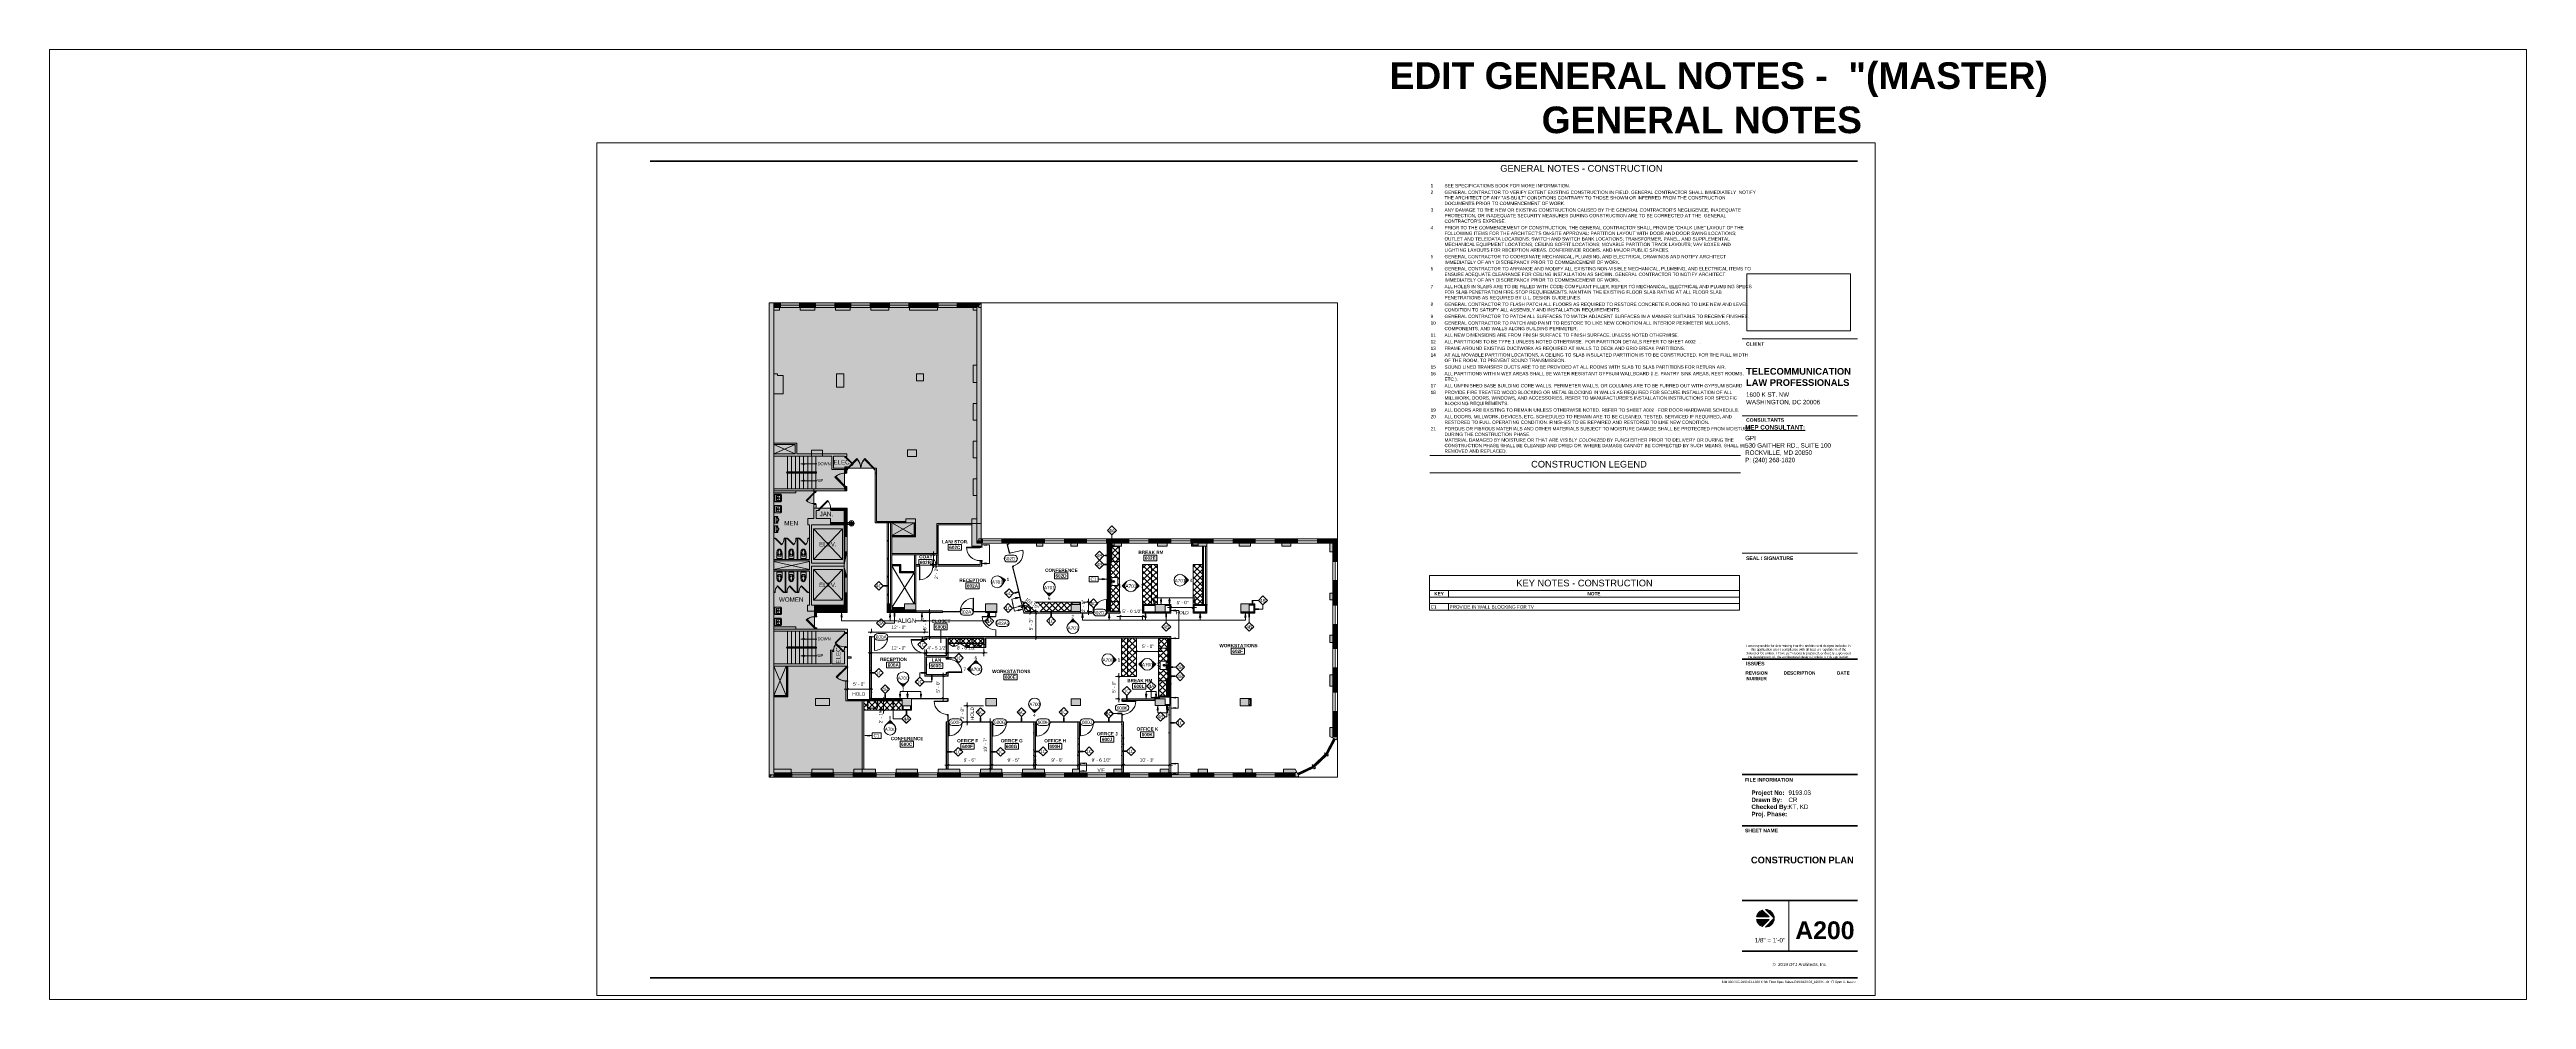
# Paper-space layout 'Layout1' of a CAD drawing. Header units: inches. Extents: x -15.4 to 54.4, y -0.1 to 26.6.
# The model-space entities are those that its viewports show. They can reach past a viewport. Long polylines and large blocks are cut down to what shows.
import ezdxf

# ---------------------------------------------------------------- set-up
doc = ezdxf.new("R2010")
doc.units = ezdxf.units.IN
doc.header["$MEASUREMENT"] = 0
doc.linetypes.add('Dash', pattern=[0.25, 0.125, -0.125])
doc.linetypes.add('Hidden', pattern=[0.28125, 0.1875, -0.09375])
for name, color, linetype, lineweight in [('1600 K ST 6th Floor-Clean-REVISED_dwg', 8, 'Continuous', 9), ('A-Anno-Bldg', 7, 'Continuous', 9), ('A-ANNO-DIMS', 211, 'Continuous', 9), ('A-ANNO-DIMS-96', 211, 'Continuous', 9), ('A-ANNO-KEYN', 231, 'Continuous', 9), ('A-ANNO-NOTE', 131, 'Continuous', 9), ('A-AREA-IDEN', 2, 'Continuous', 9), ('A-COLS', 52, 'Continuous', 13), ('A-Cols-Bldg', 7, 'Continuous', 9), ('A-DETL', 90, 'Continuous', 9), ('A-DETL-GENF', 92, 'Continuous', 9), ('A-DETL-THIN', 151, 'Continuous', 9), ('A-DOOR', 31, 'Continuous', 13), ('A-Door-Exst', 7, 'Continuous', 9), ('A-DOOR-IDEN', 31, 'Continuous', 9), ('A-GLAZ-CURT', 52, 'Continuous', 9), ('A-GLAZ-CWMG', 51, 'Continuous', 9), ('A-Glaz-Exst', 7, 'Continuous', 9), ('A-WALL', 113, 'Continuous', 13), ('A-Wall-Exst', 7, 'Continuous', 9), ('A-WALL-IDEN', 211, 'Continuous', 9), ('A-WALL-PATT', 111, 'Continuous', 13), ('G-ANNO-SCHD', 231, 'Continuous', 9), ('G-ANNO-SYMB', 111, 'Continuous', 9), ('G-ANNO-TEXT', 4, 'Continuous', 9), ('G-ANNO-TTLB', 6, 'Continuous', 9), ('G-ANNO-TTLB-THIN', 151, 'Continuous', 9), ('G-ANNO-TTLB-WIDE', 214, 'Continuous', 50), ('I-WALL', 2, 'Continuous', 13), ('P-SANR-FIXT', 6, 'Continuous', 9), ('Q-CASE', 31, 'Continuous', 9), ('Q-CASE-HDLN', 31, 'Dash', 9), ('XAR$0$AFLEV', 7, 'Continuous', 9), ('XAR$0$AFLST', 7, 'Continuous', 9), ('XAR$0$AWA', 7, 'Continuous', 9), ('XAR$0$PFI', 7, 'Continuous', 9)]:
    doc.layers.add(name, color=color, linetype=linetype, lineweight=lineweight)
doc.layers.add('G-ANNO-NPLT', color=191, linetype='Continuous', plot=False)
doc.styles.add('Arial', font='arial.ttf', dxfattribs={"height": 9})
doc.styles.add('Arial_1', font='arial.ttf', dxfattribs={"height": 0.064781})
doc.styles.add('Arial_B', font='arialbd.ttf', dxfattribs={"height": 0.09375})
doc.styles.add('Swis721 Lt BT', font='swissl.ttf', dxfattribs={"height": 12})
doc.styles.add('Swis721 Lt BT_1', font='swissl.ttf', dxfattribs={"height": 8})
doc.styles.add('Swis721 Lt BT_2', font='swissl.ttf', dxfattribs={"height": 9})
doc.styles.add('Swis721 Lt BT_3', font='swissl.ttf', dxfattribs={"height": 0.1875})
doc.styles.add('Swis721 Lt BT_4', font='swissl.ttf', dxfattribs={"height": 0.09375})
doc.styles.add('Swis721 Lt BT_5', font='swissl.ttf', dxfattribs={"height": 0.088084})
doc.styles.add('Swis721 Lt BT_6', font='swissl.ttf', dxfattribs={"height": 0.125})
doc.styles.add('Swis721 Lt BT_7', font='swissl.ttf', dxfattribs={"height": 0.0625})
doc.styles.add('Swis721 Lt BT_B', font='', dxfattribs={"height": 9})
doc.styles.add('Swis721 Lt BT_B_1', font='', dxfattribs={"height": 0.09375})
doc.styles.add('Swis721 Lt BT_B_2', font='', dxfattribs={"height": 0.101562})
doc.styles.add('Swis721 Lt BT_B_3', font='', dxfattribs={"height": 0.125})
doc.styles.add('Swis721 Lt BT_B_4', font='', dxfattribs={"height": 0.5})
doc.styles.add('Swis721 Lt BT_B_5', font='', dxfattribs={"height": 0.1875})
doc.styles.add('Swis721 Lt BT_B_6', font='', dxfattribs={"height": 0.75})
doc.styles.get('Swis721 Lt BT_B').set_extended_font_data('Swis721 Lt BT', bold=True)
doc.styles.get('Swis721 Lt BT_B_1').set_extended_font_data('Swis721 Lt BT', bold=True)
doc.styles.get('Swis721 Lt BT_B_2').set_extended_font_data('Swis721 Lt BT', bold=True)
doc.styles.get('Swis721 Lt BT_B_3').set_extended_font_data('Swis721 Lt BT', bold=True)
doc.styles.get('Swis721 Lt BT_B_4').set_extended_font_data('Swis721 Lt BT', bold=True)
doc.styles.get('Swis721 Lt BT_B_5').set_extended_font_data('Swis721 Lt BT', bold=True)
doc.styles.get('Swis721 Lt BT_B_6').set_extended_font_data('Swis721 Lt BT', bold=True)
doc.dimstyles.new('OTJ_-_3_32__Linear__1_2__Tolerance', dxfattribs={"dimscale": 12, "dimtxt": 9.497835, "dimasz": 0.375, "dimexe": 0.75, "dimexo": 0.5, "dimgap": 0.5, "dimtad": 1, "dimdec": 1, "dimrnd": 0.5, "dimzin": 3, "dimdsep": 46, "dimlunit": 4, "dimtxsty": 'Swis721 Lt BT_2', "dimblk1": 'OBLIQUE', "dimblk2": 'OBLIQUE', "dimsah": 1, "dimcen": 0.09, "dimdle": 0.75, "dimazin": 0, "dimtfac": 1, "dimtdec": 4, "dimtix": 1, "dimtmove": 0, "dimatfit": 3, "dimfxl": 1, "dimtvp": 1, "dimfrac": 2, "dimtolj": 1, "dimtzin": 0, "dimarcsym": 2})
doc.dimstyles.new('OTJ_-_3_32__Linear__1_2__Tolerance_1', dxfattribs={"dimscale": 12, "dimtxt": 9.497835, "dimasz": 0.375, "dimexe": 0.75, "dimexo": 0.5, "dimgap": 0.5, "dimtad": 1, "dimdec": 1, "dimrnd": 0.5, "dimzin": 3, "dimdsep": 46, "dimlunit": 4, "dimtxsty": 'Swis721 Lt BT_2', "dimblk1": 'OBLIQUE', "dimblk2": 'OBLIQUE', "dimsah": 1, "dimcen": 0.09, "dimdle": 0.75, "dimazin": 0, "dimtfac": 1, "dimtdec": 4, "dimtix": 1, "dimtmove": 1, "dimatfit": 3, "dimfxl": 1, "dimtvp": 1, "dimfrac": 2, "dimtolj": 1, "dimtzin": 0, "dimarcsym": 2})
doc.dimstyles.new('OTJ_-_Angular_-_3_32_', dxfattribs={"dimscale": 12, "dimtxt": 9.497835, "dimasz": 0.375, "dimexe": 0.75, "dimexo": 0.5, "dimgap": 0.5, "dimtad": 1, "dimdec": 1, "dimrnd": 0.5, "dimzin": 3, "dimdsep": 46, "dimlunit": 4, "dimtxsty": 'Swis721 Lt BT_2', "dimblk1": 'OBLIQUE', "dimblk2": 'OBLIQUE', "dimsah": 1, "dimcen": 0.09, "dimdle": 0.75, "dimazin": 0, "dimtfac": 1, "dimtdec": 4, "dimtix": 1, "dimtmove": 0, "dimatfit": 3, "dimfxl": 1, "dimtvp": 1, "dimtfill": 1, "dimfrac": 2, "dimtolj": 1, "dimtzin": 0, "dimarcsym": 2})
picture_1 = doc.add_image_def('image1.jpg', size_in_pixel=(2551, 1396))
pattern_1 = [(0, (1742.605, 0), (30.72, 7.68), [1.267, -21.773, 1.267, -21.773, -122.88]), (0, (1742.605, 0), (30.72, 7.68), [-46.08, 1.267, -44.813, 1.267, -21.773, -53.76]), (0, (1742.605, 0), (30.72, 7.68), [-115.2, 1.267, -14.093, 1.267, -37.133]), (120, (1754.125, 3.84), (-22.011075, 22.7643), [1.267, -21.773, 1.267, -21.773, -122.88]), (120, (1754.125, 3.84), (-22.011075, 22.7643), [-46.08, 1.267, -44.813, 1.267, -21.773, -53.76]), (120, (1754.125, 3.84), (-22.011075, 22.7643), [-115.2, 1.267, -14.093, 1.267, -37.133]), (240, (1757.965, 19.2), (-8.708925, -30.4443), [1.267, -21.773, 1.267, -21.773, -122.88]), (240, (1757.965, 19.2), (-8.708925, -30.4443), [-46.08, 1.267, -44.813, 1.267, -21.773, -53.76]), (240, (1757.965, 19.2), (-8.708925, -30.4443), [-115.2, 1.267, -14.093, 1.267, -37.133])]
pattern_2 = [(45, (1742.605, 0), (-8.01223, 8.01223), []), (135, (1742.605, 0), (-8.01223, -8.01223), [])]
pattern_3 = [(135, (334.719, -1080.067), (-8.01223, -8.01223), []), (225, (334.719, -1080.067), (8.01223, -8.01223), [])]
pattern_4 = [(315, (-652.504, 919.842), (8.01223, 8.01223), []), (45, (-652.504, 919.842), (-8.01223, 8.01223), [])]
pattern_5 = [(45, (0, 0), (-8.01223, 8.01223), []), (135, (0, 0), (-8.01223, -8.01223), [])]
pattern_6 = [(45, (-546.136, -449.587), (-8.01223, 8.01223), []), (135, (-546.136, -449.587), (-8.01223, -8.01223), [])]
pattern_7 = [(45, (-513.893, -449.587), (-8.01223, 8.01223), []), (135, (-513.893, -449.587), (-8.01223, -8.01223), [])]
pattern_8 = [(45, (-481.649, -449.587), (-8.01223, 8.01223), []), (135, (-481.649, -449.587), (-8.01223, -8.01223), [])]

# ---------------------------------------------------------------- blocks, each defined once
blk = doc.blocks.new('Titleblock - 24 x 36 - DC-6820859-CONSTRUCTION PLAN')
at = {"layer": 'G-ANNO-TTLB'}
h = blk.add_hatch(color=256, dxfattribs=at)
edge = h.paths.add_edge_path(flags=0)
edge.add_line((32.831, 2.42), (33.027, 2.224))
edge.add_line((33.027, 2.224), (32.672, 2.224))
edge.add_arc((32.918, 2.187), 0.249, 110.60725, 171.54348, ccw=False)
h = blk.add_hatch(color=256, dxfattribs=at)
edge = h.paths.add_edge_path(flags=0)
edge.add_line((33.027, 2.151), (32.831, 1.955))
edge.add_arc((32.918, 2.187), 0.249, 188.45652, 249.39275, ccw=False)
edge.add_line((32.672, 2.151), (33.027, 2.151))
h = blk.add_hatch(color=256, dxfattribs=at)
edge = h.paths.add_edge_path(flags=0)
edge.add_line((33.167, 2.187), (32.918, 2.436))
edge.add_arc((32.918, 2.187), 0.249, 0, 90, ccw=False)
h = blk.add_hatch(color=256, dxfattribs=at)
edge = h.paths.add_edge_path(flags=0)
edge.add_line((32.918, 1.939), (33.167, 2.187))
edge.add_arc((32.918, 2.187), 0.249, -90, 0, ccw=False)
at = {"layer": 'A-ANNO-NOTE'}
for p, q in [((32.672, 2.224), (33.027, 2.224)), ((33.027, 2.224), (32.672, 2.224)), ((32.672, 2.224), (33.027, 2.224)), ((32.672, 2.151), (33.027, 2.151)), ((33.027, 2.151), (32.672, 2.151)), ((33.027, 2.151), (32.672, 2.151)), ((32.831, 2.42), (33.027, 2.224)), ((33.027, 2.224), (32.831, 2.42)), ((33.027, 2.224), (32.831, 2.42)), ((32.831, 1.955), (33.027, 2.151)), ((33.027, 2.151), (32.831, 1.955)), ((32.831, 1.955), (33.027, 2.151)), ((32.918, 2.436), (33.167, 2.187)), ((33.167, 2.187), (32.918, 2.436)), ((32.918, 2.436), (33.167, 2.187)), ((33.167, 2.187), (32.918, 1.939)), ((32.918, 1.939), (33.167, 2.187)), ((33.167, 2.187), (32.918, 1.939))]:
    blk.add_line(p, q, dxfattribs=at)
for start, end in [(110.60725, 171.54348), (110.60725, 171.54348), (110.60725, 171.54348), (188.45652, 249.39275), (188.45652, 249.39275), (188.45652, 249.39275), (0, 90), (360, 90), (0, 90), (270, 0), (270, 360), (270, 0)]:
    blk.add_arc((32.918, 2.187), 0.249, start, end, dxfattribs=at)
at = {"layer": 'G-ANNO-TTLB'}
for p, q in [((0.012, 24.012), (0.012, 0.012)), ((36.013, 24.012), (0.012, 24.012)), ((36.013, 0.012), (36.013, 24.012)), ((32.262, 18.502), (35.512, 18.502)), ((32.262, 18.502), (35.512, 18.502)), ((0.012, 0.012), (36.013, 0.012))]:
    blk.add_line(p, q, dxfattribs=at)
at = {"layer": 'G-ANNO-TTLB-THIN'}
for p, q in [((32.262, 16.331), (35.512, 16.331)), ((32.262, 12.47), (35.512, 12.47)), ((33.575, 2.69), (33.575, 1.262))]:
    blk.add_line(p, q, dxfattribs=at)
at = {"layer": 'G-ANNO-TTLB-WIDE'}
for p, q in [((35.512, 23.502), (1.512, 23.502)), ((32.262, 9.481), (35.512, 9.481)), ((35.512, 6.238), (32.262, 6.238)), ((35.512, 4.791), (32.262, 4.791)), ((32.262, 2.69), (35.512, 2.69)), ((32.262, 1.262), (35.512, 1.262)), ((1.512, 0.512), (32.262, 0.512)), ((32.262, 0.512), (35.512, 0.512))]:
    blk.add_line(p, q, dxfattribs=at)
at = {"layer": 'G-ANNO-TTLB', "attachment_point": 1}
for s, insert, char_height, width, style in [('CLIENT', (32.373, 18.405), 0.1016, 0.57128, 'Swis721 Lt BT_B_2'), ('\\LMEP CONSULTANT:', (32.348, 16.07), 0.125, 1.94425, 'Swis721 Lt BT_B_3'), ('CONSULTANTS', (32.374, 16.266), 0.10156, 1.19938, 'Swis721 Lt BT_B_2'), ('SEAL / SIGNATURE', (32.373, 12.373), 0.10156, 1.48344, 'Swis721 Lt BT_B_2'), ('I am responsible for determining that the architectural designs included in ', (32.38, 9.892), 0.06478, 3.51922, 'Arial_1'), ('this application are in compliance with all laws an regulations of the ', (32.51, 9.788), 0.06478, 3.20991, 'Arial_1'), ('REVISION', (32.357, 9.14), 0.0937, 0.76381, 'Arial_B'), ('District of Columbia.  I have pemvrsonally prepared, or directly supervised ', (32.369, 9.684), 0.06478, 3.53184, 'Arial_1'), ('ISSUES', (32.373, 9.407), 0.1016, 0.58075, 'Swis721 Lt BT_B_2'), ('the development of, the architectural designs include in this application.', (32.421, 9.579), 0.06478, 3.39297, 'Arial_1'), ('DESCRIPTION', (33.432, 9.14), 0.09375, 1.09838, 'Arial_B'), ('DATE', (34.934, 9.14), 0.0937, 0.43556, 'Arial_B'), ('NUMBER', (32.38, 8.984), 0.0937, 0.71016, 'Arial_B'), ('FILE INFORMATION', (32.344, 6.138), 0.10156, 1.51816, 'Swis721 Lt BT_B_2'), ('Project No:', (32.525, 5.786), 0.125, 1.05103, 'Swis721 Lt BT_B_3'), ('Drawn By:', (32.525, 5.583), 0.125, 0.96581, 'Swis721 Lt BT_B_3'), ('Checked By:', (32.525, 5.389), 0.125, 1.20253, 'Swis721 Lt BT_B_3'), ('Proj. Phase:', (32.525, 5.185), 0.125, 1.13625, 'Swis721 Lt BT_B_3'), ('SHEET NAME', (32.344, 4.708), 0.1016, 1.04156, 'Swis721 Lt BT_B_2'), ('©  2019 OTJ Architects, Inc.', (33.116, 0.93), 0.08808, 1.85587, 'Swis721 Lt BT_5')]:
    blk.add_mtext(s, dxfattribs=dict(at, insert=insert, char_height=char_height, width=width, style=style))
at = {"layer": 'G-ANNO-TTLB'}
image = blk.add_image(picture_1, insert=(32.391, 18.726), size_in_units=(2.926, 1.601), dxfattribs=at)
image.dxf.flags = 7
blk = doc.blocks.new('Walls 1 - Walls 1-7029748-Level XX  CONSTRUCTION')
at = {"layer": 'A-WALL', "lineweight": 9}
h = blk.add_hatch(color=7, dxfattribs=at)
h.paths.add_polyline_path([(12, 372.3), (211.4, 372.3), (211.4, 422.55), (203.4, 422.55), (203.4, 415.175), (200.093, 415.175), (200.093, 411.675), (203.4, 411.675), (203.4, 378.3), (169.5, 378.3), (169.5, 411.675), (172.093, 411.675), (172.093, 415.175), (166, 415.175), (166, 378.3), (12, 378.3)], flags=0)
h.paths.add_polyline_path([(203.4, 462.55), (211.4, 462.55), (211.4, 472.3), (12, 472.3), (12, 466.3), (203.4, 466.3)], flags=0)
h.paths.add_polyline_path([(122, 520.875), (122, 537.125), (114.5, 537.125), (114.5, 642.5), (203, 642.5), (203, 650.5), (114.5, 650.5), (114.5, 754.281), (166, 754.281), (166, 771.469), (126.5, 771.469), (126.5, 793), (134.028, 793), (134.028, 799), (126.5, 799), (126.5, 809.225), (120.5, 809.225), (120.5, 771.469), (104, 771.469), (104, 754.281), (108.5, 754.281), (108.5, 660.11), (12, 660.11), (12, 656.225), (108.5, 656.225), (108.5, 632.625), (12, 632.625), (12, 628.625), (108.5, 628.625), (108.5, 537.125), (103.5, 537.125), (103.5, 520.875), (114.5, 520.875)], flags=0)
h.paths.add_polyline_path([(211, 612.5), (211, 680.5), (203, 642.5)], flags=0)
h.paths.add_polyline_path([(286.1, 902.85), (286.1, 903.1), (289.6, 907.1), (285.75, 907.1), (286.079, 903.1), (285.75, 903.1), (285.75, 902.85)], flags=0)
h.paths.add_polyline_path([(169.5, 903.1), (203.4, 903.1), (203.4, 907.1), (173.5, 907.1), (173.5, 939.5), (203.4, 939.5), (203.4, 938.208), (209.4, 938.208), (209.4, 945.5), (144, 945.5), (144, 939.5), (169.5, 939.5)], flags=0)
h.paths.add_polyline_path([(209.4, 907.1), (209.4, 908.208), (203.4, 908.208), (203.4, 907.1)], flags=0)
h.paths.add_polyline_path([(114, 939.5), (114, 945.5), (74.5, 945.5), (74.5, 974.75), (12, 974.75), (12, 970.75), (70.5, 970.75), (70.5, 945.5), (12, 945.5), (12, 939.5), (53.736, 939.5)], flags=0)
at = {"layer": 'A-WALL', "color": 8, "lineweight": 20}
for p, q in [((74.5, 974.75), (12, 974.75)), ((12, 974.75), (12, 970.75)), ((74.5, 945.5), (74.5, 974.75)), ((12, 970.75), (70.5, 970.75)), ((70.5, 970.75), (70.5, 945.5)), ((70.5, 945.5), (12, 945.5)), ((12, 945.5), (12, 939.5)), ((114, 945.5), (74.5, 945.5)), ((114, 939.5), (114, 945.5)), ((209.4, 945.5), (144, 945.5)), ((144, 945.5), (144, 939.5)), ((209.4, 938.208), (209.4, 945.5)), ((12, 939.5), (114, 939.5)), ((144, 939.5), (169.5, 939.5)), ((169.5, 939.5), (169.5, 903.1)), ((173.5, 907.1), (173.5, 939.5)), ((173.5, 939.5), (203.4, 939.5)), ((203.4, 939.5), (203.4, 938.208)), ((203.4, 938.208), (209.4, 938.208)), ((209.4, 908.208), (203.4, 908.208)), ((203.4, 908.208), (203.4, 907.1)), ((209.4, 907.1), (209.4, 908.208)), ((203.4, 907.1), (173.5, 907.1)), ((209.75, 907.1), (209.4, 907.1)), ((209.75, 903.1), (209.75, 907.1)), ((289.6, 907.1), (285.75, 907.1)), ((285.75, 907.1), (285.75, 902.85)), ((289.6, 893.44), (289.6, 907.1)), ((169.5, 903.1), (203.4, 903.1)), ((203.4, 903.1), (203.4, 895.599)), ((209.4, 895.599), (209.4, 903.1)), ((209.4, 903.1), (209.75, 903.1)), ((285.75, 902.85), (286.1, 902.85)), ((286.1, 902.85), (286.1, 893.44)), ((203.4, 895.599), (209.4, 895.599)), ((286.1, 893.44), (289.6, 893.44)), ((126.5, 809.225), (120.5, 809.225)), ((120.5, 809.225), (120.5, 771.469)), ((126.5, 799), (126.5, 809.225)), ((134.028, 799), (126.5, 799)), ((134.028, 793), (134.028, 799)), ((126.5, 771.469), (126.5, 793)), ((126.5, 793), (134.028, 793)), ((120.5, 771.469), (104, 771.469)), ((104, 771.469), (104, 754.281)), ((166, 771.469), (126.5, 771.469)), ((166, 754.281), (166, 771.469)), ((104, 754.281), (108.5, 754.281)), ((108.5, 754.281), (108.5, 660.11)), ((114.5, 650.5), (114.5, 754.281)), ((114.5, 754.281), (166, 754.281)), ((211, 680.5), (203, 680.5)), ((203, 680.5), (203, 650.5)), ((211, 612.5), (211, 680.5)), ((108.5, 660.11), (12, 660.11)), ((12, 660.11), (12, 656.225)), ((12, 656.225), (108.5, 656.225)), ((108.5, 656.225), (108.5, 632.625)), ((203, 650.5), (114.5, 650.5)), ((114.5, 537.125), (114.5, 642.5)), ((114.5, 642.5), (203, 642.5)), ((203, 642.5), (203, 612.5)), ((108.5, 632.625), (12, 632.625)), ((12, 632.625), (12, 628.625)), ((12, 628.625), (108.5, 628.625)), ((108.5, 628.625), (108.5, 537.125)), ((203, 612.5), (211, 612.5)), ((108.5, 537.125), (103.5, 537.125)), ((103.5, 537.125), (103.5, 520.875)), ((122, 537.125), (114.5, 537.125)), ((122, 520.875), (122, 537.125)), ((103.5, 520.875), (122, 520.875)), ((211.4, 472.3), (12, 472.3)), ((12, 472.3), (12, 466.3)), ((211.4, 462.55), (211.4, 472.3)), ((12, 466.3), (203.4, 466.3)), ((203.4, 466.3), (203.4, 462.55)), ((203.4, 462.55), (211.4, 462.55)), ((211.4, 422.55), (203.4, 422.55)), ((203.4, 422.55), (203.4, 415.175)), ((211.4, 395.823), (211.4, 422.55)), ((172.093, 415.175), (166, 415.175)), ((166, 415.175), (166, 378.3)), ((172.093, 411.675), (172.093, 415.175)), ((203.4, 415.175), (200.093, 415.175)), ((200.093, 415.175), (200.093, 411.675)), ((169.5, 378.3), (169.5, 411.675)), ((169.5, 411.675), (172.093, 411.675)), ((200.093, 411.675), (203.4, 411.675)), ((203.4, 411.675), (203.4, 395.5)), ((211.4, 372.3), (211.4, 395.823)), ((203.4, 395.5), (203.4, 378.3)), ((166, 378.3), (12, 378.3)), ((12, 378.3), (12, 372.3)), ((203.4, 378.3), (169.5, 378.3)), ((12, 372.3), (211.4, 372.3))]:
    blk.add_line(p, q, dxfattribs=at)
blk = doc.blocks.new('Door - Single - Solid Door 2_ 6_-7558710-Level XX  CONSTRUCTION')
at = {"layer": 'A-DOOR'}
h = blk.add_hatch(color=250, dxfattribs=at)
h.paths.add_polyline_path([(-12.631, -2.911), (-12.631, -3.661), (-11.131, -3.661), (-11.131, 0.839), (-10.631, 0.839), (-10.631, 2.339), (-11.131, 2.339), (-11.131, 3.839), (-12.631, 3.839), (-12.631, 3.089), (-12.256, 3.089), (-12.256, -2.911)], flags=0)
h.paths.add_polyline_path([(18.619, 2.339), (18.619, 0.839), (19.119, 0.839), (19.119, -3.661), (20.619, -3.661), (20.619, -2.911), (20.244, -2.911), (20.244, 3.089), (20.619, 3.089), (20.619, 3.839), (19.119, 3.839), (19.119, 2.339)], flags=0)
at = {"layer": 'A-DOOR', "color": 8, "lineweight": 20}
for p, q in [((-11.006, 3.839), (10.207, 25.052)), ((10.207, 25.052), (11.18, 24.08)), ((11.18, 24.08), (-10.034, 2.866)), ((-12.631, 3.839), (-12.631, 3.089)), ((-11.131, 3.839), (-12.631, 3.839)), ((-11.131, 2.339), (-11.131, 3.839)), ((-10.034, 2.866), (-11.006, 3.839)), ((20.619, 3.839), (19.119, 3.839)), ((19.119, 3.839), (19.119, 2.339)), ((20.619, 3.089), (20.619, 3.839)), ((-10.631, 2.339), (-11.131, 2.339)), ((-10.631, 0.839), (-10.631, 2.339)), ((19.119, 2.339), (18.619, 2.339)), ((18.619, 2.339), (18.619, 0.839)), ((-11.131, -3.661), (-11.131, 0.839)), ((-11.131, 0.839), (-10.631, 0.839)), ((18.619, 0.839), (19.119, 0.839)), ((19.119, 0.839), (19.119, -3.661)), ((-12.631, -2.911), (-12.631, -3.661)), ((20.619, -3.661), (20.619, -2.911)), ((-12.631, -3.661), (-11.131, -3.661)), ((19.119, -3.661), (20.619, -3.661))]:
    blk.add_line(p, q, dxfattribs=at)
at = {"layer": 'A-DOOR', "lineweight": 9}
blk.add_arc((-11.006, 3.839), 30, 359.5, 45, dxfattribs=at)
blk = doc.blocks.new('Door - Single - Solid Door-7036739-Level XX  CONSTRUCTION')
at = {"layer": 'A-DOOR'}
h = blk.add_hatch(color=250, dxfattribs=at)
h.paths.add_polyline_path([(-15.631, -3.661), (-14.131, -3.661), (-14.131, 0.839), (-13.631, 0.839), (-13.631, 2.339), (-14.131, 2.339), (-14.131, 3.839), (-15.631, 3.839), (-15.631, 3.089), (-15.256, 3.089), (-15.256, -2.911), (-15.631, -2.911)], flags=0)
h.paths.add_polyline_path([(21.619, 2.339), (21.619, 0.839), (22.119, 0.839), (22.119, -3.661), (23.619, -3.661), (23.614, -2.911), (23.244, -2.911), (23.244, 3.089), (23.619, 3.089), (23.614, 3.839), (22.119, 3.839), (22.119, 2.339)], flags=0)
at = {"layer": 'A-DOOR', "color": 8, "lineweight": 20}
for p, q in [((-14.006, 3.839), (11.45, 29.295)), ((11.45, 29.295), (12.422, 28.322)), ((12.422, 28.322), (-13.034, 2.866)), ((-15.631, 3.839), (-15.631, 3.089)), ((-14.131, 3.839), (-15.631, 3.839)), ((-14.131, 2.339), (-14.131, 3.839)), ((-13.034, 2.866), (-14.006, 3.839)), ((23.619, 3.839), (22.119, 3.839)), ((22.119, 3.839), (22.119, 2.339)), ((23.619, 3.089), (23.619, 3.839)), ((-13.631, 2.339), (-14.131, 2.339)), ((-13.631, 0.839), (-13.631, 2.339)), ((22.119, 2.339), (21.619, 2.339)), ((21.619, 2.339), (21.619, 0.839)), ((-14.131, -3.661), (-14.131, 0.839)), ((-14.131, 0.839), (-13.631, 0.839)), ((21.619, 0.839), (22.119, 0.839)), ((22.119, 0.839), (22.119, -3.661)), ((-15.631, -2.911), (-15.631, -3.661)), ((23.619, -3.661), (23.619, -2.911)), ((-15.631, -3.661), (-14.131, -3.661)), ((22.119, -3.661), (23.619, -3.661))]:
    blk.add_line(p, q, dxfattribs=at)
at = {"layer": 'A-DOOR', "lineweight": 9}
blk.add_arc((-14.006, 3.839), 36, 359.5, 45, dxfattribs=at)
blk = doc.blocks.new('Door - Glass Double - Full Rail - Long Pull-7433895-Level XX  CONSTRUCTION')
at = {"layer": 'A-DOOR', "color": 8, "lineweight": 20}
for p, q in [((-36, 1.264), (-10.544, 26.72)), ((-10.544, 26.72), (-9.837, 26.013)), ((10.544, 26.72), (9.837, 26.013)), ((36, 1.264), (10.544, 26.72)), ((-9.837, 26.013), (-35.293, 0.557)), ((9.837, 26.013), (35.293, 0.557)), ((-35.293, 0.557), (-36, 1.264)), ((35.293, 0.557), (36, 1.264))]:
    blk.add_line(p, q, dxfattribs=at)
at = {"layer": 'A-DOOR', "lineweight": 9}
for centre, start, end in [((-36, 1.264), 359.5, 45), ((36, 1.264), 135, 180.5)]:
    blk.add_arc(centre, 36, start, end, dxfattribs=at)
blk = doc.blocks.new('ELEVATOR DOORS - ELEVATOR DOORS-7053103-Level XX  CONSTRUCTION')
at = {"layer": 'A-DOOR'}
for p, q in [((204.41, 722.5), (203, 722.5)), ((203, 722.5), (203, 701.5)), ((204.41, 701.5), (204.41, 722.5)), ((204.41, 701.5), (203, 701.5)), ((203, 701.5), (203, 680.5)), ((203, 701.5), (204.41, 701.5)), ((204.41, 680.5), (204.41, 701.5)), ((203, 680.5), (204.41, 680.5)), ((204.41, 612.5), (203, 612.5)), ((203, 612.5), (203, 591.5)), ((204.41, 591.5), (204.41, 612.5)), ((204.41, 591.5), (203, 591.5)), ((203, 591.5), (203, 570.5)), ((203, 591.5), (204.41, 591.5)), ((204.41, 570.5), (204.41, 591.5)), ((203, 570.5), (204.41, 570.5))]:
    blk.add_line(p, q, dxfattribs=at)
blk = doc.blocks.new('System Panel - Glazed-7510324-Level XX  CONSTRUCTION')
at = {"layer": 'A-GLAZ-CURT', "lineweight": 13}
for p, q in [((19, 0.125), (-19, 0.125)), ((-19, 0.125), (-19, -0.375)), ((19, -0.375), (19, 0.125)), ((-19, -0.375), (19, -0.375))]:
    blk.add_line(p, q, dxfattribs=at)
blk = doc.blocks.new('System Panel - Glazed-7517048-Level XX  CONSTRUCTION')
at = {"layer": 'A-GLAZ-CURT', "lineweight": 13}
for p, q in [((10.528, 0.375), (-10.528, 0.375)), ((-10.528, 0.375), (-10.528, -0.125)), ((10.528, -0.125), (10.528, 0.375)), ((-10.528, -0.125), (10.528, -0.125))]:
    blk.add_line(p, q, dxfattribs=at)
blk = doc.blocks.new('System Panel - Glazed-7455546-Level XX  CONSTRUCTION')
at = {"layer": 'A-GLAZ-CURT', "lineweight": 13}
for p, q in [((15.90625, 0.375), (-15.90625, 0.375)), ((-15.90625, 0.375), (-15.90625, -0.125)), ((15.90625, -0.125), (15.90625, 0.375)), ((-15.90625, -0.125), (15.90625, -0.125))]:
    blk.add_line(p, q, dxfattribs=at)
blk = doc.blocks.new('CW-Single Glass Door - Patch Only - Short Pull-7431654-Level XX  CONSTRUCTION')
at = {"layer": 'A-DOOR'}
for p, q in [((-17.875, 37), (-17.5, 37)), ((-17.875, 1.25), (-17.875, 37)), ((-17.5, 37), (-17.5, 1.25)), ((-17.5, 1.25), (-17.875, 1.25))]:
    blk.add_line(p, q, dxfattribs=at)
at = {"layer": 'A-DOOR', "lineweight": 9}
blk.add_arc((-17.875, 1.25), 35.75, 359.5, 90, dxfattribs=at)
blk = doc.blocks.new('C-Counter Top - ADJ HEIGHT-7594232-Level XX  CONSTRUCTION')
at = {"layer": 'Q-CASE'}
h = blk.add_hatch(dxfattribs=at)
h.set_pattern_fill('FP_3', color=256, style=0, pattern_type=2)
h.set_pattern_definition([(45, (-578.772, -447.225), (-8.01223, 8.01223), []), (135, (-578.772, -447.225), (-8.01223, -8.01223), [])])
h.paths.add_polyline_path([(-47.262, -25), (1.603, -25), (1.603, -13.875), (-47.262, -13.875), (-47.262, -23.121)], flags=0)
for p, q in [((-47.262, -13.875), (-47.262, -25)), ((-47.262, -25), (1.603, -25))]:
    blk.add_line(p, q, dxfattribs=at)
blk = doc.blocks.new('CW-Single Glass Door - Patch Only - Short Pull-7592225-Level XX  CONSTRUCTION')
at = {"layer": 'A-DOOR'}
for p, q in [((-17.5, -1.25), (-17.875, -1.25)), ((-17.875, -1.25), (-17.875, -37)), ((-17.5, -37), (-17.5, -1.25)), ((-17.875, -37), (-17.5, -37))]:
    blk.add_line(p, q, dxfattribs=at)
at = {"layer": 'A-DOOR', "lineweight": 9}
blk.add_arc((-17.875, -1.25), 35.75, 270, 0.5, dxfattribs=at)
blk = doc.blocks.new('existing columns - existing columns-7228682-Level XX  CONSTRUCTION')
at = {"layer": 'A-COLS', "lineweight": 9}
h = blk.add_hatch(color=7, dxfattribs=at)
h.paths.add_polyline_path([(384.5, 264.85), (384.5, 284.85), (359.5, 284.85), (359.5, 264.85)], flags=0)
h.paths.add_polyline_path([(1273.33, 265.1), (1296.58, 265.1), (1296.58, 284.6), (1273.33, 284.6)], flags=0)
h.paths.add_polyline_path([(614.75, 265.1), (614.75, 284.6), (585.25, 284.6), (585.25, 265.1)], flags=0)
h.paths.add_polyline_path([(162.625, 265.35), (162.625, 284.85), (125.375, 284.85), (125.375, 265.35)], flags=0)
h.paths.add_polyline_path([(816.33, 265.6), (841.58, 265.6), (841.58, 284.1), (816.33, 284.1)], flags=0)
h.paths.add_polyline_path([(1043.142, 265.6), (1070.767, 265.6), (1070.767, 284.1), (1043.142, 284.1), (1043.142, 267.065)], flags=0)
h.paths.add_polyline_path([(1297.936, 517.562), (1297.936, 540.062), (1274.686, 540.062), (1274.686, 517.562)], flags=0)
h.paths.add_polyline_path([(1049.47, 518.875), (1070.767, 518.875), (1070.767, 538.75), (1043.142, 538.75), (1043.142, 518.875)], flags=0)
h.paths.add_polyline_path([(816.33, 520.1), (841.58, 520.1), (841.58, 538.225), (816.33, 538.225)], flags=0)
h.paths.add_polyline_path([(615, 520.1), (615, 539.975), (585, 539.975), (585, 520.1)], flags=0)
h.paths.add_polyline_path([(365.375, 522.37), (396.25, 522.37), (396.25, 540.6), (365.375, 540.6)], flags=0)
h.paths.add_polyline_path([(369, 759.025), (395, 759.025), (395, 770.525), (369, 770.525)], flags=0)
at = {"layer": 'A-COLS', "color": 8, "lineweight": 20}
for p, q in [((395, 770.525), (369, 770.525)), ((369, 770.525), (369, 759.025)), ((395, 759.025), (395, 770.525)), ((369, 759.025), (395, 759.025)), ((396.25, 540.6), (365.375, 540.6)), ((365.375, 540.6), (365.375, 522.37)), ((396.25, 522.37), (396.25, 540.6)), ((615, 539.975), (585, 539.975)), ((585, 539.975), (585, 520.1)), ((615, 520.1), (615, 539.975)), ((1297.936, 540.062), (1274.686, 540.062)), ((1274.686, 540.062), (1274.686, 517.562)), ((1297.936, 517.562), (1297.936, 540.062)), ((1070.767, 538.75), (1043.142, 538.75)), ((1043.142, 538.75), (1043.142, 518.875)), ((1070.767, 518.875), (1070.767, 538.75)), ((841.58, 538.225), (816.33, 538.225)), ((816.33, 538.225), (816.33, 520.1)), ((841.58, 520.1), (841.58, 538.225)), ((365.375, 522.37), (396.25, 522.37)), ((585, 520.1), (615, 520.1)), ((816.33, 520.1), (841.58, 520.1)), ((1043.142, 518.875), (1070.767, 518.875)), ((1274.686, 517.562), (1297.936, 517.562)), ((162.625, 284.85), (125.375, 284.85)), ((125.375, 284.85), (125.375, 265.35)), ((162.625, 265.35), (162.625, 284.85)), ((384.5, 284.85), (359.5, 284.85)), ((359.5, 284.85), (359.5, 264.85)), ((384.5, 264.85), (384.5, 284.85)), ((614.75, 284.6), (585.25, 284.6)), ((585.25, 284.6), (585.25, 265.1)), ((614.75, 265.1), (614.75, 284.6)), ((841.58, 284.1), (816.33, 284.1)), ((816.33, 284.1), (816.33, 265.6)), ((841.58, 265.6), (841.58, 284.1)), ((1070.767, 284.1), (1043.142, 284.1)), ((1043.142, 284.1), (1043.142, 265.6)), ((1070.767, 265.6), (1070.767, 284.1)), ((1296.58, 284.6), (1273.33, 284.6)), ((1273.33, 284.6), (1273.33, 265.1)), ((1296.58, 265.1), (1296.58, 284.6)), ((125.375, 265.35), (162.625, 265.35)), ((585.25, 265.1), (614.75, 265.1)), ((816.33, 265.6), (841.58, 265.6)), ((1043.142, 265.6), (1070.767, 265.6)), ((1273.33, 265.1), (1296.58, 265.1)), ((359.5, 264.85), (384.5, 264.85))]:
    blk.add_line(p, q, dxfattribs=at)
blk = doc.blocks.new('perimeter columns - perimeter columns-7228800-Level XX  CONSTRUCTION')
at = {"layer": 'A-COLS', "lineweight": 9}
h = blk.add_hatch(color=7, dxfattribs=at)
h.paths.add_polyline_path([(12, 84), (59, 84), (59, 94), (12, 94)], flags=0)
h.paths.add_polyline_path([(573.102, 84), (629, 84), (629, 94), (571, 94), (571, 84)], flags=0)
h.paths.add_polyline_path([(743.955, 84), (743.955, 94), (685, 94), (685, 84)], flags=0)
h.paths.add_polyline_path([(173, 84), (173, 94), (115, 94), (115, 84)], flags=0)
h.paths.add_polyline_path([(1390.511, 84), (1421.511, 84), (1426.237, 85.302), (1422.091, 94), (1390.511, 94)], flags=0)
h.paths.add_polyline_path([(229, 84), (287, 84), (287, 94), (229, 94)], flags=0)
h.paths.add_polyline_path([(953.955, 84), (953.955, 94), (931.955, 94), (931.955, 84), (953.33, 84)], flags=0)
h.paths.add_polyline_path([(457, 84), (515, 84), (515, 94), (457, 94)], flags=0)
h.paths.add_polyline_path([(343, 84), (401, 84), (401, 94), (343, 94)], flags=0)
h.paths.add_polyline_path([(1079.955, 84), (1079.955, 94), (1056.955, 94), (1056.955, 84)], flags=0)
h.paths.add_polyline_path([(1159.955, 84), (1184.955, 84), (1184.955, 94), (1159.955, 94)], flags=0)
h.paths.add_polyline_path([(1287.955, 84), (1305.955, 84), (1305.955, 94), (1287.955, 94)], flags=0)
h.paths.add_polyline_path([(838.955, 84), (838.955, 94), (819.955, 94), (819.955, 84), (838.33, 84)], flags=0)
h.paths.add_polyline_path([(1523.008, 178.607), (1524.2, 182.345), (1524.2, 206.475), (1515.95, 206.475), (1515.95, 182.293), (1519.437, 180.472)], flags=0)
h.paths.add_polyline_path([(1524.2, 318.225), (1524.2, 348.225), (1515.95, 348.225), (1515.95, 318.225)], flags=0)
h.paths.add_polyline_path([(1524.2, 436.04), (1524.2, 456.04), (1515.95, 456.04), (1515.95, 436.04)], flags=0)
h.paths.add_polyline_path([(1524.2, 551.04), (1524.2, 569.54), (1515.95, 569.54), (1515.95, 551.04)], flags=0)
h.paths.add_polyline_path([(1515.95, 680.499), (1524.2, 680.499), (1524.2, 704.5), (1515.95, 704.5)], flags=0)
h.paths.add_polyline_path([(722.813, 696.499), (739.795, 696.499), (739.795, 704.5), (722.813, 704.5)], flags=0)
h.paths.add_polyline_path([(946.407, 696.499), (952.205, 696.499), (952.205, 704.5), (932.205, 704.5), (932.205, 696.499)], flags=0)
h.paths.add_polyline_path([(833.705, 696.499), (833.705, 704.5), (815.205, 704.5), (815.205, 696.499)], flags=0)
h.paths.add_polyline_path([(574.9, 696.499), (574.9, 704.5), (560.9, 704.5), (560.9, 769.75), (547.9, 769.75), (547.9, 696.499), (573.102, 696.499)], flags=0)
h.paths.add_polyline_path([(1270.455, 696.499), (1301.455, 696.499), (1301.455, 704.5), (1270.455, 704.5)], flags=0)
h.paths.add_polyline_path([(1385.455, 696.499), (1410.455, 696.499), (1410.455, 704.5), (1385.455, 704.5)], flags=0)
h.paths.add_polyline_path([(1179.83, 696.499), (1182.955, 696.499), (1182.955, 704.5), (1159.705, 704.5), (1159.705, 696.499), (1174.08, 696.499)], flags=0)
h.paths.add_polyline_path([(1049.705, 696.499), (1075.705, 696.499), (1075.705, 704.5), (1049.705, 704.5)], flags=0)
at = {"layer": 'A-COLS', "color": 8, "lineweight": 20}
for p, q in [((560.9, 769.75), (547.9, 769.75)), ((547.9, 769.75), (547.9, 696.499)), ((560.9, 704.5), (560.9, 769.75)), ((574.9, 704.5), (560.9, 704.5)), ((574.9, 696.499), (574.9, 704.5)), ((739.795, 704.5), (722.813, 704.5)), ((722.813, 704.5), (722.813, 696.499)), ((739.795, 696.499), (739.795, 704.5)), ((833.705, 704.5), (815.205, 704.5)), ((815.205, 704.5), (815.205, 696.499)), ((833.705, 696.499), (833.705, 704.5)), ((952.205, 704.5), (932.205, 704.5)), ((932.205, 704.5), (932.205, 696.499)), ((952.205, 696.499), (952.205, 704.5)), ((1075.705, 704.5), (1049.705, 704.5)), ((1049.705, 704.5), (1049.705, 696.499)), ((1075.705, 696.499), (1075.705, 704.5)), ((1182.955, 704.5), (1159.705, 704.5)), ((1159.705, 704.5), (1159.705, 696.499)), ((1182.955, 696.499), (1182.955, 704.5)), ((1301.455, 704.5), (1270.455, 704.5)), ((1270.455, 704.5), (1270.455, 696.499)), ((1301.455, 696.499), (1301.455, 704.5)), ((1410.455, 704.5), (1385.455, 704.5)), ((1385.455, 704.5), (1385.455, 696.499)), ((1410.455, 696.499), (1410.455, 704.5)), ((1515.95, 704.5), (1515.95, 680.499)), ((1524.2, 704.5), (1515.95, 704.5)), ((1524.2, 680.499), (1524.2, 704.5)), ((547.9, 696.499), (574.9, 696.499)), ((722.813, 696.499), (739.795, 696.499)), ((815.205, 696.499), (833.705, 696.499)), ((932.205, 696.499), (946.407, 696.499)), ((947.157, 696.499), (952.205, 696.499)), ((1049.705, 696.499), (1075.705, 696.499)), ((1159.705, 696.499), (1182.955, 696.499)), ((1270.455, 696.499), (1301.455, 696.499)), ((1385.455, 696.499), (1410.455, 696.499)), ((1515.95, 680.499), (1524.2, 680.499)), ((1524.2, 569.54), (1515.95, 569.54)), ((1515.95, 569.54), (1515.95, 551.04)), ((1524.2, 551.04), (1524.2, 569.54)), ((1515.95, 551.04), (1524.2, 551.04)), ((1524.2, 456.04), (1515.95, 456.04)), ((1515.95, 456.04), (1515.95, 436.04)), ((1524.2, 436.04), (1524.2, 456.04)), ((1515.95, 436.04), (1524.2, 436.04)), ((1524.2, 348.225), (1515.95, 348.225)), ((1515.95, 348.225), (1515.95, 318.225)), ((1524.2, 318.225), (1524.2, 348.225)), ((1515.95, 318.225), (1524.2, 318.225)), ((1524.2, 206.475), (1515.95, 206.475)), ((1515.95, 206.475), (1515.95, 182.293)), ((1524.2, 182.345), (1524.2, 206.475)), ((1515.95, 182.293), (1523.008, 178.607)), ((12, 94), (12, 84)), ((59, 94), (12, 94)), ((59, 84), (59, 94)), ((115, 94), (115, 84)), ((173, 94), (115, 94)), ((173, 84), (173, 94)), ((229, 94), (229, 84)), ((287, 94), (229, 94)), ((287, 84), (287, 94)), ((343, 94), (343, 84)), ((401, 94), (343, 94)), ((401, 84), (401, 94)), ((457, 94), (457, 84)), ((515, 94), (457, 94)), ((515, 84), (515, 94)), ((571, 94), (571, 84)), ((629, 94), (571, 94)), ((629, 84), (629, 94)), ((685, 94), (685, 84)), ((743.955, 94), (685, 94)), ((743.955, 84), (743.955, 94)), ((819.955, 94), (819.955, 84)), ((838.955, 94), (819.955, 94)), ((838.955, 84), (838.955, 94)), ((931.955, 94), (931.955, 84)), ((953.955, 94), (931.955, 94)), ((953.955, 84), (953.955, 94)), ((1056.955, 94), (1056.955, 84)), ((1079.955, 94), (1056.955, 94)), ((1079.955, 84), (1079.955, 94)), ((1159.955, 94), (1159.955, 84)), ((1184.955, 94), (1159.955, 94)), ((1184.955, 84), (1184.955, 94)), ((1287.955, 94), (1287.955, 84)), ((1305.955, 94), (1287.955, 94)), ((1305.955, 84), (1305.955, 94)), ((1422.091, 94), (1390.511, 94)), ((1390.511, 94), (1390.511, 84)), ((1426.237, 85.302), (1422.091, 94)), ((12, 84), (59, 84)), ((115, 84), (173, 84)), ((229, 84), (287, 84)), ((343, 84), (401, 84)), ((457, 84), (515, 84)), ((571, 84), (629, 84)), ((685, 84), (743.955, 84)), ((819.955, 84), (838.955, 84)), ((931.955, 84), (953.955, 84)), ((1056.955, 84), (1079.955, 84)), ((1159.955, 84), (1184.955, 84)), ((1287.955, 84), (1305.955, 84)), ((1390.511, 84), (1421.511, 84))]:
    blk.add_line(p, q, dxfattribs=at)
for start, end in [(341.54431, 343.0933), (284.43072, 286.36625)]:
    blk.add_arc((1385.343, 224.551), 145.13, start, end, dxfattribs=at)
blk = doc.blocks.new('Door - Single - Solid Door-7228993-Level XX  CONSTRUCTION')
at = {"layer": 'A-DOOR'}
h = blk.add_hatch(color=250, dxfattribs=at)
h.paths.add_polyline_path([(23.619, 1.911), (23.619, 2.661), (22.119, 2.661), (22.119, 0.161), (21.619, 0.161), (21.619, -1.339), (22.119, -1.339), (22.119, -2.839), (23.619, -2.839), (23.619, -2.089), (23.244, -2.089), (23.244, 1.911)], flags=0)
h.paths.add_polyline_path([(-13.631, 0.161), (-14.131, 0.161), (-14.131, 2.661), (-15.631, 2.661), (-15.631, 1.911), (-15.256, 1.911), (-15.256, -2.089), (-15.631, -2.089), (-15.631, -2.839), (-14.131, -2.839), (-14.131, -1.339), (-13.631, -1.339)], flags=0)
at = {"layer": 'A-DOOR', "color": 8, "lineweight": 20}
for p, q in [((-15.631, 2.661), (-14.131, 2.661)), ((-15.631, 1.911), (-15.631, 2.661)), ((-14.131, 2.661), (-14.131, 0.161)), ((22.119, 2.661), (23.619, 2.661)), ((22.119, 0.161), (22.119, 2.661)), ((23.619, 2.661), (23.619, 1.911)), ((-14.131, 0.161), (-13.631, 0.161)), ((-13.631, 0.161), (-13.631, -1.339)), ((21.619, 0.161), (22.119, 0.161)), ((21.619, -1.339), (21.619, 0.161)), ((-14.131, -1.339), (-14.131, -2.839)), ((-13.631, -1.339), (-14.131, -1.339)), ((22.119, -1.339), (21.619, -1.339)), ((22.119, -2.839), (22.119, -1.339)), ((-15.631, -2.839), (-15.631, -2.089)), ((-13.034, -1.866), (-14.006, -2.839)), ((12.422, -27.322), (-13.034, -1.866)), ((23.619, -2.089), (23.619, -2.839)), ((-14.131, -2.839), (-15.631, -2.839)), ((-14.006, -2.839), (11.45, -28.295)), ((23.619, -2.839), (22.119, -2.839)), ((11.45, -28.295), (12.422, -27.322))]:
    blk.add_line(p, q, dxfattribs=at)
at = {"layer": 'A-DOOR', "lineweight": 9}
blk.add_arc((-14.006, -2.839), 36, 315, 0.5, dxfattribs=at)
blk = doc.blocks.new('System Panel - Glazed-7455454-Level XX  CONSTRUCTION')
at = {"layer": 'A-GLAZ-CURT', "lineweight": 13}
for p, q in [((16.375, 0.125), (-16.375, 0.125)), ((-16.375, 0.125), (-16.375, -0.375)), ((16.375, -0.375), (16.375, 0.125)), ((-16.375, -0.375), (16.375, -0.375))]:
    blk.add_line(p, q, dxfattribs=at)
blk = doc.blocks.new('CW-Single Glass Door - Patch Only - Short Pull-7455455-Level XX  CONSTRUCTION')
at = {"layer": 'A-DOOR'}
for p, q in [((-17.5, -1.25), (-17.875, -1.25)), ((-17.875, -1.25), (-17.875, -37)), ((-17.5, -37), (-17.5, -1.25)), ((-17.875, -37), (-17.5, -37))]:
    blk.add_line(p, q, dxfattribs=at)
at = {"layer": 'A-DOOR', "lineweight": 9}
blk.add_arc((-17.875, -1.25), 35.75, 270, 0.5, dxfattribs=at)
blk = doc.blocks.new('System Panel - Glazed-7455447-Level XX  CONSTRUCTION')
at = {"layer": 'A-GLAZ-CURT', "lineweight": 13}
for p, q in [((24, 0.125), (-24, 0.125)), ((-24, 0.125), (-24, -0.375)), ((24, -0.375), (24, 0.125)), ((-24, -0.375), (24, -0.375))]:
    blk.add_line(p, q, dxfattribs=at)
blk = doc.blocks.new('Rectangular Mullion - 2_ x 2 9_16_ rectangular-7357365-Level XX  CONSTRUCTION')
at = {"layer": 'A-GLAZ-CWMG', "lineweight": 20}
for p, q in [((0, 2.125), (-2, 2.125)), ((-2, 2.125), (-2, -0.4375)), ((0, -0.4375), (0, 2.125)), ((-2, -0.4375), (0, -0.4375))]:
    blk.add_line(p, q, dxfattribs=at)
blk = doc.blocks.new('System Panel - Glazed-7592253-Level XX  CONSTRUCTION')
at = {"layer": 'A-GLAZ-CURT', "lineweight": 13}
for p, q in [((18.496, 0.125), (-18.496, 0.125)), ((-18.496, 0.125), (-18.496, -0.375)), ((18.496, -0.375), (18.496, 0.125)), ((-18.496, -0.375), (18.496, -0.375))]:
    blk.add_line(p, q, dxfattribs=at)
blk = doc.blocks.new('Rectangular Mullion - 1 1_8_ x 7_8_ rectangular-7592249-Level XX  CONSTRUCTION')
at = {"layer": 'A-GLAZ-CWMG'}
for p, q in [((560.636, 221.225), (523.644, 221.225)), ((560.636, 220.35), (523.644, 220.35))]:
    blk.add_line(p, q, dxfattribs=at)
blk = doc.blocks.new('System Panel - Glazed-7592320-Level XX  CONSTRUCTION')
at = {"layer": 'A-GLAZ-CURT', "lineweight": 13}
for p, q in [((17.887, 0.125), (-17.887, 0.125)), ((-17.887, 0.125), (-17.887, -0.375)), ((17.887, -0.375), (17.887, 0.125)), ((-17.887, -0.375), (17.887, -0.375))]:
    blk.add_line(p, q, dxfattribs=at)
blk = doc.blocks.new('Rectangular Mullion - 1 1_8_ x 7_8_ rectangular-7592317-Level XX  CONSTRUCTION')
at = {"layer": 'A-GLAZ-CWMG'}
for p, q in [((679.276, 221.225), (643.503, 221.225)), ((679.276, 220.35), (643.503, 220.35))]:
    blk.add_line(p, q, dxfattribs=at)
blk = doc.blocks.new('System Panel - Glazed-7590579-Level XX  CONSTRUCTION')
at = {"layer": 'A-GLAZ-CURT', "lineweight": 13}
for p, q in [((8.5, 0.375), (-8.5, 0.375)), ((-8.5, 0.375), (-8.5, -0.125)), ((8.5, -0.125), (8.5, 0.375)), ((-8.5, -0.125), (8.5, -0.125))]:
    blk.add_line(p, q, dxfattribs=at)
blk = doc.blocks.new('Rectangular Mullion - 2_ x 2 9_16_ rectangular-7291188-Level XX  CONSTRUCTION')
at = {"layer": 'A-GLAZ-CWMG', "lineweight": 20}
for p, q in [((0, 0.4375), (-2, 0.4375)), ((-2, 0.4375), (-2, -2.125)), ((0, -2.125), (0, 0.4375)), ((-2, -2.125), (0, -2.125))]:
    blk.add_line(p, q, dxfattribs=at)
blk = doc.blocks.new('Rectangular Mullion - 1 1_8_ x 7_8_ rectangular-7590581-Level XX  CONSTRUCTION')
at = {"layer": 'A-GLAZ-CWMG'}
for p, q in [((953.33, 222.225), (953.33, 239.225)), ((954.205, 222.225), (954.205, 239.225)), ((953.642, 222.225), (953.33, 222.225)), ((954.205, 222.225), (954.142, 222.225))]:
    blk.add_line(p, q, dxfattribs=at)
blk = doc.blocks.new('CW-Single Glass Door - Patch Only - Short Pull-7672493-Level XX  CONSTRUCTION')
at = {"layer": 'A-DOOR'}
for p, q in [((-17.86, -1.25), (-18.235, -1.25)), ((-18.235, -1.25), (-18.235, -37.719)), ((-17.86, -37.719), (-17.86, -1.25)), ((-18.235, -37.719), (-17.86, -37.719))]:
    blk.add_line(p, q, dxfattribs=at)
at = {"layer": 'A-DOOR', "lineweight": 9}
blk.add_arc((-18.235, -1.25), 36.469, 270, 0.5, dxfattribs=at)
blk = doc.blocks.new('System Panel - Glazed-7592348-Level XX  CONSTRUCTION')
at = {"layer": 'A-GLAZ-CURT', "lineweight": 13}
for p, q in [((18.039, 0.125), (-18.039, 0.125)), ((-18.039, 0.125), (-18.039, -0.375)), ((18.039, -0.375), (18.039, 0.125)), ((-18.039, -0.375), (18.039, -0.375))]:
    blk.add_line(p, q, dxfattribs=at)
blk = doc.blocks.new('Rectangular Mullion - 1 1_8_ x 7_8_ rectangular-7592345-Level XX  CONSTRUCTION')
at = {"layer": 'A-GLAZ-CWMG'}
for p, q in [((797.002, 221.225), (760.924, 221.225)), ((797.002, 220.35), (760.924, 220.35))]:
    blk.add_line(p, q, dxfattribs=at)
blk = doc.blocks.new('CW-Single Glass Door - Patch Only - Short Pull-7672534-Level XX  CONSTRUCTION')
at = {"layer": 'A-DOOR'}
for p, q in [((-18.055, -1.25), (-18.43, -1.25)), ((-18.43, -1.25), (-18.43, -38.11)), ((-18.055, -38.11), (-18.055, -1.25)), ((-18.43, -38.11), (-18.055, -38.11))]:
    blk.add_line(p, q, dxfattribs=at)
at = {"layer": 'A-DOOR', "lineweight": 9}
blk.add_arc((-18.43, -1.25), 36.86, 270, 0.5, dxfattribs=at)
blk = doc.blocks.new('CW Cupbd1 - Fridge 80_h x 24_d - 2 Doors - COUNTER DEPTH-7509609-Level XX  CONSTRUCTION')
at = {"layer": 'Q-CASE'}
h = blk.add_hatch(dxfattribs=at)
h.set_pattern_fill('FP_4', color=256, style=0, pattern_type=2)
h.set_pattern_definition(pattern_3)
h.paths.add_polyline_path([(43.245, -6.065), (43.245, -5.315), (2.745, -5.315), (2.745, -6.065), (40.293, -6.065)], flags=0)
h = blk.add_hatch(dxfattribs=at)
h.set_pattern_fill('FP_4', color=256, style=0, pattern_type=2)
h.set_pattern_definition(pattern_3)
h.paths.add_polyline_path([(43.245, -6.065), (2.745, -6.065), (2.745, -26.565), (43.245, -26.565)], flags=0)
h = blk.add_hatch(dxfattribs=at)
h.set_pattern_fill('FP_4', color=256, style=0, pattern_type=2)
h.set_pattern_definition(pattern_3)
h.paths.add_polyline_path([(22.995, -27.315), (22.995, -26.565), (1.995, -26.565), (1.995, -27.315)], flags=0)
h = blk.add_hatch(dxfattribs=at)
h.set_pattern_fill('FP_4', color=256, style=0, pattern_type=2)
h.set_pattern_definition(pattern_3)
h.paths.add_polyline_path([(43.995, -26.565), (22.995, -26.565), (22.995, -27.315), (43.995, -27.315)], flags=0)
at = {"layer": 'Q-CASE', "lineweight": 20}
for p, q in [((2.745, -2.362), (1.995, -2.362)), ((1.995, -2.362), (1.995, -26.565)), ((2.745, -5.315), (2.745, -2.362)), ((43.995, -2.362), (43.245, -2.362)), ((43.245, -2.362), (43.245, -5.315)), ((43.995, -26.565), (43.995, -2.362))]:
    blk.add_line(p, q, dxfattribs=at)
at = {"layer": 'Q-CASE'}
for p, q in [((43.245, -5.315), (2.745, -5.315)), ((2.745, -5.315), (2.745, -6.065)), ((43.245, -6.065), (43.245, -5.315)), ((2.745, -6.065), (2.745, -26.565)), ((2.745, -6.065), (43.245, -6.065)), ((43.245, -26.565), (43.245, -6.065)), ((1.995, -26.565), (22.995, -26.565)), ((1.995, -26.565), (1.995, -27.315)), ((22.995, -27.315), (22.995, -26.565)), ((22.995, -26.565), (43.995, -26.565)), ((22.995, -26.565), (22.995, -27.315)), ((43.995, -27.315), (43.995, -26.565)), ((22.995, -27.315), (1.995, -27.315)), ((43.995, -27.315), (22.995, -27.315))]:
    blk.add_line(p, q, dxfattribs=at)
blk = doc.blocks.new('CW Cupbd1 - Fridge 80_h x 24_d - 2 Doors - COUNTER DEPTH-V1-Level XX  CONSTRUCTION')
at = {"layer": 'Q-CASE'}
h = blk.add_hatch(dxfattribs=at)
h.set_pattern_fill('FP_5', color=256, style=0, pattern_type=2)
h.set_pattern_definition(pattern_4)
h.paths.add_polyline_path([(2.745, -6.065), (43.245, -6.065), (43.245, -5.315), (2.745, -5.315)], flags=0)
h = blk.add_hatch(dxfattribs=at)
h.set_pattern_fill('FP_5', color=256, style=0, pattern_type=2)
h.set_pattern_definition(pattern_4)
h.paths.add_polyline_path([(2.745, -6.065), (2.745, -26.565), (43.245, -26.565), (43.245, -6.065), (7.157, -6.065)], flags=0)
h = blk.add_hatch(dxfattribs=at)
h.set_pattern_fill('FP_5', color=256, style=0, pattern_type=2)
h.set_pattern_definition(pattern_4)
h.paths.add_polyline_path([(1.995, -27.315), (22.995, -27.315), (22.995, -26.565), (1.995, -26.565)], flags=0)
h = blk.add_hatch(dxfattribs=at)
h.set_pattern_fill('FP_5', color=256, style=0, pattern_type=2)
h.set_pattern_definition(pattern_4)
h.paths.add_polyline_path([(22.995, -27.315), (43.995, -27.315), (43.995, -26.565), (22.995, -26.565)], flags=0)
at = {"layer": 'Q-CASE', "lineweight": 20}
for p, q in [((2.745, -2.362), (1.995, -2.362)), ((1.995, -2.362), (1.995, -26.565)), ((2.745, -5.315), (2.745, -2.362)), ((43.995, -2.362), (43.245, -2.362)), ((43.245, -2.362), (43.245, -5.315)), ((43.995, -26.565), (43.995, -2.362))]:
    blk.add_line(p, q, dxfattribs=at)
at = {"layer": 'Q-CASE'}
for p, q in [((43.245, -5.315), (2.745, -5.315)), ((2.745, -5.315), (2.745, -6.065)), ((43.245, -6.065), (43.245, -5.315)), ((2.745, -6.065), (2.745, -26.565)), ((2.745, -6.065), (43.245, -6.065)), ((43.245, -26.565), (43.245, -6.065)), ((1.995, -26.565), (22.995, -26.565)), ((1.995, -26.565), (1.995, -27.315)), ((22.995, -27.315), (22.995, -26.565)), ((22.995, -26.565), (43.995, -26.565)), ((22.995, -26.565), (22.995, -27.315)), ((43.995, -27.315), (43.995, -26.565)), ((22.995, -27.315), (1.995, -27.315)), ((43.995, -27.315), (22.995, -27.315))]:
    blk.add_line(p, q, dxfattribs=at)
blk = doc.blocks.new('System Panel - Glazed-7591738-Level XX  CONSTRUCTION')
at = {"layer": 'A-GLAZ-CURT', "lineweight": 13}
for p, q in [((10.817, 0.125), (-10.817, 0.125)), ((-10.817, 0.125), (-10.817, -0.375)), ((10.817, -0.375), (10.817, 0.125)), ((-10.817, -0.375), (10.817, -0.375))]:
    blk.add_line(p, q, dxfattribs=at)
blk = doc.blocks.new('System Panel - Glazed-7592376-Level XX  CONSTRUCTION')
at = {"layer": 'A-GLAZ-CURT', "lineweight": 13}
for p, q in [((18.34375, 0.125), (-18.34375, 0.125)), ((-18.34375, 0.125), (-18.34375, -0.375)), ((18.34375, -0.375), (18.34375, 0.125)), ((-18.34375, -0.375), (18.34375, -0.375))]:
    blk.add_line(p, q, dxfattribs=at)
blk = doc.blocks.new('Rectangular Mullion - 1 1_8_ x 7_8_ rectangular-7592373-Level XX  CONSTRUCTION')
at = {"layer": 'A-GLAZ-CWMG'}
for p, q in [((915.642, 221.225), (878.955, 221.225)), ((915.642, 220.35), (878.955, 220.35))]:
    blk.add_line(p, q, dxfattribs=at)
blk = doc.blocks.new('Rectangular Mullion - 1 1_8_ x 7_8_ rectangular-7592375-Level XX  CONSTRUCTION')
at = {"layer": 'A-GLAZ-CWMG'}
for p, q in [((952.33, 221.225), (915.642, 221.225)), ((952.33, 221.225), (952.33, 220.912)), ((952.33, 220.35), (915.642, 220.35)), ((952.33, 220.412), (952.33, 220.35))]:
    blk.add_line(p, q, dxfattribs=at)
blk = doc.blocks.new('Rectangular Mullion - 1 1_8_ x 7_8_ rectangular-7592347-Level XX  CONSTRUCTION')
at = {"layer": 'A-GLAZ-CWMG'}
for p, q in [((833.08, 221.225), (797.002, 221.225)), ((833.08, 221.225), (833.08, 220.912)), ((833.08, 220.35), (797.002, 220.35)), ((833.08, 220.412), (833.08, 220.35))]:
    blk.add_line(p, q, dxfattribs=at)
blk = doc.blocks.new('System Panel - Glazed-7672555-Level XX  CONSTRUCTION')
at = {"layer": 'A-GLAZ-CURT', "lineweight": 13}
for p, q in [((17.527, 0.125), (-17.527, 0.125)), ((-17.527, 0.125), (-17.527, -0.375)), ((17.527, -0.375), (17.527, 0.125)), ((-17.527, -0.375), (17.527, -0.375))]:
    blk.add_line(p, q, dxfattribs=at)
blk = doc.blocks.new('Rectangular Mullion - 1 1_8_ x 7_8_ rectangular-7672554-Level XX  CONSTRUCTION')
at = {"layer": 'A-GLAZ-CWMG'}
for p, q in [((714.33, 221.225), (679.276, 221.225)), ((714.33, 221.225), (714.33, 220.912)), ((714.33, 220.35), (679.276, 220.35)), ((714.33, 220.412), (714.33, 220.35))]:
    blk.add_line(p, q, dxfattribs=at)
blk = doc.blocks.new('System Panel - Glazed-7672550-Level XX  CONSTRUCTION')
at = {"layer": 'A-GLAZ-CURT', "lineweight": 13}
for p, q in [((17.941, 0.125), (-17.941, 0.125)), ((-17.941, 0.125), (-17.941, -0.375)), ((17.941, -0.375), (17.941, 0.125)), ((-17.941, -0.375), (17.941, -0.375))]:
    blk.add_line(p, q, dxfattribs=at)
blk = doc.blocks.new('Rectangular Mullion - 1 1_8_ x 7_8_ rectangular-7672549-Level XX  CONSTRUCTION')
at = {"layer": 'A-GLAZ-CWMG'}
for p, q in [((596.519, 221.225), (560.636, 221.225)), ((596.519, 221.225), (596.519, 220.912)), ((596.519, 220.35), (560.636, 220.35)), ((596.519, 220.412), (596.519, 220.35))]:
    blk.add_line(p, q, dxfattribs=at)
blk = doc.blocks.new('System Panel - Glazed-7669273-Level XX  CONSTRUCTION')
at = {"layer": 'A-GLAZ-CURT', "lineweight": 13}
for p, q in [((4, 0.375), (-4, 0.375)), ((-4, 0.375), (-4, -0.125)), ((4, -0.125), (4, 0.375)), ((-4, -0.125), (4, -0.125))]:
    blk.add_line(p, q, dxfattribs=at)
blk = doc.blocks.new('CW-Single Glass Door - Patch Only - Short Pull-7669274-Level XX  CONSTRUCTION')
at = {"layer": 'A-DOOR'}
for p, q in [((-17.5, -0.75), (-17.875, -0.75)), ((-17.875, -0.75), (-17.875, -36.5)), ((-17.5, -36.5), (-17.5, -0.75)), ((-17.875, -36.5), (-17.5, -36.5))]:
    blk.add_line(p, q, dxfattribs=at)
at = {"layer": 'A-DOOR', "lineweight": 9}
blk.add_arc((-17.875, -0.75), 35.75, 270, 0.5, dxfattribs=at)
blk = doc.blocks.new('System Panel - Glazed-7669277-Level XX  CONSTRUCTION')
at = {"layer": 'A-GLAZ-CURT', "lineweight": 13}
for p, q in [((50.06, 0.375), (-50.06, 0.375)), ((-50.06, 0.375), (-50.06, -0.125)), ((50.06, -0.125), (50.06, 0.375)), ((-50.06, -0.125), (50.06, -0.125))]:
    blk.add_line(p, q, dxfattribs=at)
blk = doc.blocks.new('SUITE 602 BAR - SUITE 602 BAR-7287347-Level XX  CONSTRUCTION')
at = {"layer": 'Q-CASE'}
h = blk.add_hatch(dxfattribs=at)
h.set_pattern_fill('FP_1', color=256, style=0, pattern_type=2)
h.set_pattern_definition(pattern_5)
h.paths.add_polyline_path([(1033.47, 538.75), (1033.47, 646.75), (1009.47, 646.75), (1009.47, 538.75), (1010.095, 538.75)], flags=0)
h = blk.add_hatch(dxfattribs=at)
h.set_pattern_fill('FP_1', color=256, style=0, pattern_type=2)
h.set_pattern_definition(pattern_5)
h.paths.add_polyline_path([(1034.47, 538.75), (1049.47, 538.75), (1049.47, 646.75), (1033.47, 646.75), (1033.47, 538.75)], flags=0)
for p, q in [((1033.47, 646.75), (1009.47, 646.75)), ((1009.47, 646.75), (1009.47, 538.75)), ((1049.47, 646.75), (1033.47, 646.75)), ((1033.47, 646.75), (1033.47, 538.75)), ((1049.47, 538.75), (1049.47, 646.75))]:
    blk.add_line(p, q, dxfattribs=at)
blk = doc.blocks.new('SUITE 602 BAR1 - SUITE 602 BAR-7288213-Level XX  CONSTRUCTION')
at = {"layer": 'Q-CASE'}
h = blk.add_hatch(dxfattribs=at)
h.set_pattern_fill('FP_1', color=256, style=0, pattern_type=2)
h.set_pattern_definition(pattern_5)
h.paths.add_polyline_path([(968.568, 344.225), (968.568, 447.225), (952.568, 447.225), (952.568, 344.225), (967.568, 344.225)], flags=0)
h = blk.add_hatch(dxfattribs=at)
h.set_pattern_fill('FP_1', color=256, style=0, pattern_type=2)
h.set_pattern_definition(pattern_5)
h.paths.add_polyline_path([(968.568, 344.225), (992.568, 344.225), (992.568, 447.225), (968.568, 447.225), (968.568, 424.104)], flags=0)
for p, q in [((952.568, 447.225), (952.568, 344.225)), ((968.568, 344.225), (968.568, 447.225)), ((992.568, 344.225), (992.568, 447.225)), ((952.568, 344.225), (968.568, 344.225)), ((968.568, 344.225), (992.568, 344.225))]:
    blk.add_line(p, q, dxfattribs=at)
blk = doc.blocks.new('System Panel - Glazed-7517087-Level XX  CONSTRUCTION')
at = {"layer": 'A-GLAZ-CURT', "lineweight": 13}
for p, q in [((23.986, 0.375), (-23.986, 0.375)), ((-23.986, 0.375), (-23.986, -0.125)), ((23.986, -0.125), (23.986, 0.375)), ((-23.986, -0.125), (23.986, -0.125))]:
    blk.add_line(p, q, dxfattribs=at)
blk = doc.blocks.new('Rectangular Mullion - 1 1_8_ x 7_8_ rectangular-7453538-Level XX  CONSTRUCTION')
at = {"layer": 'A-GLAZ-CWMG', "lineweight": 20}
for p, q in [((0, 0.4375), (-1, 0.4375)), ((-1, 0.4375), (-1, -0.4375)), ((0, -0.4375), (0, 0.4375)), ((-1, -0.4375), (0, -0.4375))]:
    blk.add_line(p, q, dxfattribs=at)
blk = doc.blocks.new('Rectangular Mullion - 1 1_8_ x 7_8_ rectangular-7517084-Level XX  CONSTRUCTION')
at = {"layer": 'A-GLAZ-CWMG'}
for p, q in [((669.979, 593.8), (658.619, 640.408)), ((669.129, 593.593), (657.769, 640.201))]:
    blk.add_line(p, q, dxfattribs=at)
blk = doc.blocks.new('Rectangular Mullion - 1 1_8_ x 7_8_ rectangular-7517085-Level XX  CONSTRUCTION')
at = {"layer": 'A-GLAZ-CWMG'}
for p, q in [((681.339, 547.192), (669.979, 593.8)), ((680.489, 546.985), (669.129, 593.593)), ((680.792, 547.059), (680.489, 546.985)), ((681.339, 547.192), (681.278, 547.178))]:
    blk.add_line(p, q, dxfattribs=at)
blk = doc.blocks.new('Sink-Top_Under_Mount-Kitchen-KOHLER-Vault-K-3894 _2_ - Under-Mount_ NA-Stainless Steel-7303153-Level XX  CONSTRUCTION')
at = {"layer": 'P-SANR-FIXT'}
for centre in [(-1.001, 0.799), (-0.799, 1.001), (-0.56, 0.771), (-0.556, 1.154), (0.556, 1.154), (0.56, 0.771), (0.799, 1.001), (1.001, 0.799), (-1.281, 0), (-1.249, 0.285), (-1.154, 0.556), (-0.953, 0), (-0.906, 0.294), (-0.771, 0.56), (-0.625, 0), (-0.541, 0.312), (0.541, 0.312), (0.625, 0), (0.771, 0.56), (0.906, 0.294), (0.953, 0), (1.154, 0.556), (1.249, 0.285), (1.281, 0), (-1.249, -0.285), (-1.154, -0.556), (-0.906, -0.294), (-0.771, -0.56), (-0.56, -0.771), (-0.541, -0.312), (0.541, -0.312), (0.56, -0.771), (0.771, -0.56), (0.906, -0.294), (1.154, -0.556), (1.249, -0.285), (-1.001, -0.799), (-0.799, -1.001), (-0.556, -1.154), (0.556, -1.154), (0.799, -1.001), (1.001, -0.799)]:
    blk.add_circle(centre, 0.0946, dxfattribs=at)
for radius, start, end in [(2.447, 101.56816, 252.01875), (2.15, 103.10409, 249.4805), (2.15, 360, 76.9136), (2.447, 360, 78.39337), (2.118, 103.31403, 249.32981), (1.502, 108.36841, 249.69655), (1.502, 360, 71.55637), (2.118, 360, 76.72002), (1.502, 289.9108, 360), (2.118, 289.92283, 360), (2.15, 289.78085, 360), (2.447, 287.55209, 360)]:
    blk.add_arc((0, 0), radius, start, end, dxfattribs=at)
blk = doc.blocks.new('Sink-Top_Under_Mount-Kitchen-KOHLER-Vault-K-3894 _2_ - Under-Mount_ NA-Stainless Steel-V2-Level XX  CONSTRUCTION')
at = {"layer": 'P-SANR-FIXT'}
for centre in [(-1.001, 0.799), (-0.799, 1.001), (-0.56, 0.771), (-0.556, 1.154), (0.556, 1.154), (0.56, 0.771), (0.799, 1.001), (1.001, 0.799), (-1.281, 0), (-1.249, 0.285), (-1.154, 0.556), (-0.953, 0), (-0.906, 0.294), (-0.771, 0.56), (-0.625, 0), (-0.541, 0.312), (0.541, 0.312), (0.625, 0), (0.771, 0.56), (0.906, 0.294), (0.953, 0), (1.154, 0.556), (1.249, 0.285), (1.281, 0), (-1.249, -0.285), (-1.154, -0.556), (-0.906, -0.294), (-0.771, -0.56), (-0.541, -0.312), (0.541, -0.312), (0.771, -0.56), (0.906, -0.294), (1.154, -0.556), (1.249, -0.285), (-1.001, -0.799), (-0.799, -1.001), (0.799, -1.001), (1.001, -0.799)]:
    blk.add_circle(centre, 0.0946, dxfattribs=at)
for centre, radius, start, end in [((0, 0), 2.447, 101.56816, 360), ((0, 0), 2.15, 103.10409, 267.49896), ((0, 0), 2.15, 360, 76.9136), ((0, 0), 2.447, 360, 78.39337), ((0, 0), 2.118, 103.31403, 265.31646), ((0, 0), 1.502, 108.36841, 239.25287), ((0, 0), 1.502, 360, 71.55637), ((0, 0), 2.118, 360, 76.72002), ((-0.56, -0.771), 0.0946, 79.60135, 180), ((0, 0), 2.15, 277.89607, 360), ((0, 0), 2.118, 280.12623, 360), ((0.56, -0.771), 0.0946, 360, 112.07993), ((0, 0), 1.502, 300.2988, 360), ((-0.56, -0.771), 0.0946, 180, 242.41904), ((0.56, -0.771), 0.0946, 290.31857, 360)]:
    blk.add_arc(centre, radius, start, end, dxfattribs=at)
blk = doc.blocks.new('Faucet-Kitchen-KOHLER-Simplice-K-596 _1_ - CP-Polished Chrome-7305370-Level XX  CONSTRUCTION')
at = {"layer": 'P-SANR-FIXT'}
for p, q in [((1.713, 0.651), (0.772, 0.7)), ((-0.472, -0.929), (-0.472, 0.026)), ((1.74, 0.56), (1.74, 0.622)), ((1.74, 0.561), (1.74, -0.561)), ((1.791, 0.56), (1.74, 0.56)), ((1.791, 0.602), (1.791, 0.56)), ((1.791, 0.56), (1.791, -0.562)), ((2.772, 0.57), (1.826, 0.636)), ((2.74, 0.359), (2.319, 0.359)), ((2.692, 0.15), (2.692, -0.13)), ((3.016, 0.186), (2.729, 0.186)), ((2.848, 0.24), (2.848, 0.498)), ((3.016, 0.186), (2.918, 0.186)), ((3.016, -0.192), (3.016, 0.186)), ((0.473, -0.928), (0.473, 0)), ((1.74, -0.617), (1.74, -0.561)), ((1.74, -0.561), (1.791, -0.561)), ((1.791, -0.561), (1.791, -0.601)), ((2.736, -0.366), (2.319, -0.366)), ((2.754, -0.193), (3.015, -0.193)), ((2.848, -0.496), (2.848, -0.246)), ((2.918, -0.192), (3.016, -0.192)), ((-0.472, -0.929), (-0.472, -8.293)), ((0.473, -8.323), (0.473, -0.928)), ((-0.472, -8.293), (-0.712, -8.889)), ((0.702, -8.889), (0.473, -8.323))]:
    blk.add_line(p, q, dxfattribs=at)
for centre, radius, start, end in [((0, 0), 1.042, 42.1959, 180), ((0, 0), 0.723, 360, 180), ((0.623, -3.7), 4.403, 88.05544, 95.09221), ((0, 0), 0.472, 360, 176.88202), ((1.711, 0.622), 0.0286, 0, 87), ((1.826, 0.602), 0.0344, 90, 180), ((2.729, 0.794), 0.608, 226.35608, 270), ((1.471, -0.003), 0.922, 336.85024, 23.14976), ((2.729, 0.15), 0.037, 90, 180), ((2.766, 0.487), 0.0829, 7.40382, 86), ((3.084, 0.476), 0.333, 224.98963, 240.19966), ((0, 0), 1.042, 180, 243.08625), ((0, 0), 0.723, 180, 229.2949), ((0, 0), 0.723, 310.86923, 360), ((3.55, -39.554), 38.95, 92.70648, 94.09495), ((1.709, -0.617), 0.0313, 272.70648, 360), ((1.826, -0.601), 0.0353, 180, 271.96185), ((1.371, 12.695), 13.339, 271.96185, 276.03683), ((2.754, -0.827), 0.635, 90, 133.31674), ((2.754, -0.13), 0.0624, 180, 270), ((2.774, -0.496), 0.0743, 270, 0), ((3.067, -0.459), 0.306, 119.08244, 135.66831), ((0, 0), 1.042, 297.01052, 317.50029), ((0.623, 3.695), 4.403, 268.05544, 271.94456), ((-0.005, -9.112), 0.742, 162.46626, 17.53374)]:
    blk.add_arc(centre, radius, start, end, dxfattribs=at)
for centre, major_axis, ratio, start_param, end_param in [((2.511, 1.152), (-0.475, 0.972), 0.199029, 2.42058, 2.894638), ((2.49, -1.145), (0.496, 0.963), 0.190716, 0.27771, 0.732663)]:
    blk.add_ellipse(centre, major_axis=major_axis, ratio=ratio, start_param=start_param, end_param=end_param, dxfattribs=at)
blk = doc.blocks.new('INSINKERATOR SINK TOP SWITCH - INSINKERATOR SINK TOP SWITCH-7310114-Level XX  CONSTRUCTION')
at = {"layer": 'P-SANR-FIXT'}
for radius, start, end in [(1, 360, 180), (1, 180, 360), (0.5, 360, 180), (0.5, 180, 360)]:
    blk.add_arc((0, 0), radius, start, end, dxfattribs=at)
blk = doc.blocks.new('Rectangular Mullion - 2_ x 2 9_16_ rectangular-7357367-Level XX  CONSTRUCTION')
at = {"layer": 'A-GLAZ-CWMG', "lineweight": 20}
for p, q in [((-1, 2.125), (1, 2.125)), ((-1, -0.4375), (-1, 2.125)), ((1, 2.125), (1, -0.4375)), ((1, -0.4375), (-1, -0.4375))]:
    blk.add_line(p, q, dxfattribs=at)
blk = doc.blocks.new('Rectangular Mullion - 2_ x 2 9_16_ rectangular-7349704-Level XX  CONSTRUCTION')
at = {"layer": 'A-GLAZ-CWMG', "lineweight": 20}
for p, q in [((-1, 0.4375), (1, 0.4375)), ((-1, -2.125), (-1, 0.4375)), ((1, 0.4375), (1, -2.125)), ((1, -2.125), (-1, -2.125))]:
    blk.add_line(p, q, dxfattribs=at)
blk = doc.blocks.new('System Panel - Glazed-7496259-Level XX  CONSTRUCTION')
at = {"layer": 'A-GLAZ-CURT', "lineweight": 13}
for p, q in [((19.036, 0.125), (-19.036, 0.125)), ((-19.036, 0.125), (-19.036, -0.375)), ((19.036, -0.375), (19.036, 0.125)), ((-19.036, -0.375), (19.036, -0.375))]:
    blk.add_line(p, q, dxfattribs=at)
blk = doc.blocks.new('CW Cupbd Combined - Oven Tower 96_h x 24_d - Single Shelf-7551916-Level XX  CONSTRUCTION')
at = {"layer": 'Q-CASE'}
h = blk.add_hatch(dxfattribs=at)
h.set_pattern_fill('FP_6', color=256, style=0, pattern_type=2)
h.set_pattern_definition([(315, (-418.23, 1083.019), (8.01223, 8.01223), []), (45, (-418.23, 1083.019), (-8.01223, 8.01223), [])])
h.paths.add_polyline_path([(2.745, 9.862), (2.745, 6.065), (28.245, 6.065), (28.245, 29.565), (2.745, 29.565), (2.745, 26.508)], flags=0)
at = {"layer": 'Q-CASE', "lineweight": 20}
for p, q in [((15.495, 30.315), (1.995, 30.315)), ((1.995, 30.315), (1.995, 29.565)), ((15.495, 29.565), (15.495, 30.315)), ((15.495, 29.565), (15.495, 30.315)), ((15.495, 30.315), (28.995, 30.315)), ((28.995, 30.315), (28.995, 29.565)), ((1.995, 29.565), (15.495, 29.565)), ((1.995, 5.315), (1.995, 29.565)), ((2.745, 29.565), (2.745, 5.315)), ((28.995, 29.565), (15.495, 29.565)), ((28.245, 5.315), (28.245, 29.565)), ((28.995, 29.565), (28.995, 5.315)), ((2.745, 6.065), (28.245, 6.065)), ((2.745, 5.315), (2.745, 6.065)), ((28.245, 6.065), (28.245, 5.315)), ((2.745, 5.315), (1.995, 5.315)), ((28.245, 5.315), (2.745, 5.315)), ((28.995, 5.315), (28.245, 5.315))]:
    blk.add_line(p, q, dxfattribs=at)
blk = doc.blocks.new('CW-Single Glass Door - Patch Only - Short Pull-7455555-Level XX  CONSTRUCTION')
at = {"layer": 'A-DOOR'}
for p, q in [((-17.28125, -1.25), (-17.65625, -1.25)), ((-17.65625, -1.25), (-17.65625, -36.5625)), ((-17.28125, -36.5625), (-17.28125, -1.25)), ((-17.65625, -36.5625), (-17.28125, -36.5625))]:
    blk.add_line(p, q, dxfattribs=at)
at = {"layer": 'A-DOOR', "lineweight": 9}
blk.add_arc((-17.65625, -1.25), 35.3125, 270, 0.5, dxfattribs=at)
blk = doc.blocks.new('Rectangular Mullion - 2_ x 2 9_16_ rectangular-7455560-Level XX  CONSTRUCTION')
at = {"layer": 'A-GLAZ-CWMG', "lineweight": 20}
for p, q in [((-2, 0.4375), (0, 0.4375)), ((-2, -2.125), (-2, 0.4375)), ((0, 0.4375), (0, -2.125)), ((0, -2.125), (-2, -2.125))]:
    blk.add_line(p, q, dxfattribs=at)
blk = doc.blocks.new('Drinking_Fountain-Haws_Corporation-Wall_Mounted_1001 - 1001-7405335-Level XX  CONSTRUCTION')
at = {"layer": 'P-SANR-FIXT'}
for p, q in [((19.067, 8.438), (19.067, 22.563)), ((20.526, 19.667), (17.442, 19.667)), ((20.692, 19.5), (17.442, 19.5)), ((20.692, 19.5), (17.442, 19.5)), ((16.442, 18.667), (16.442, 4)), ((16.442, 18.5), (16.442, 4.65)), ((16.442, 18.5), (16.442, 4.65)), ((21.692, 4), (21.692, 18.522)), ((21.692, 4.65), (21.692, 18.5)), ((21.692, 4.65), (21.692, 18.5)), ((26.255, 15.5), (12.005, 15.5)), ((16.592, 4.5), (21.542, 4.5)), ((16.592, 4.5), (21.542, 4.5))]:
    blk.add_line(p, q, dxfattribs=at)
for radius in [7.063, 1.125]:
    blk.add_circle((19.067, 15.5), radius, dxfattribs=at)
for centre, radius, start, end in [((19.067, 15.5), 7.063, 360, 180), ((17.442, 18.667), 1, 90, 180), ((20.526, 18.5), 1.167, 1.0568, 90), ((17.442, 18.5), 1, 90, 180), ((17.442, 18.5), 1, 90, 180), ((20.692, 18.5), 1, 360, 90), ((20.692, 18.5), 1, 360, 90), ((19.067, 15.5), 7.063, 180, 360), ((16.592, 4.65), 0.15, 180, 270), ((16.592, 4.65), 0.15, 180, 270), ((21.542, 4.65), 0.15, 270, 0), ((21.542, 4.65), 0.15, 270, 360)]:
    blk.add_arc(centre, radius, start, end, dxfattribs=at)
blk = doc.blocks.new('CONFERENCE SUITE 602 CASEWORK - CONFERENCE SUITE 602 CASEWORK-7406146-Level XX  CONSTRUCTION')
at = {"layer": 'Q-CASE'}
h = blk.add_hatch(dxfattribs=at)
h.set_pattern_fill('FP_1', color=256, style=0, pattern_type=2)
h.set_pattern_definition(pattern_5)
h.paths.add_polyline_path([(816.33, 520.1), (816.33, 545.1), (685.966, 545.1), (692.059, 520.1), (798.205, 520.1)], flags=0)
blk.add_line((816.33, 545.1), (685.966, 545.1), dxfattribs=at)
blk = doc.blocks.new('SMALL PIECES - SMALL PIECES-7432454-Level XX  CONSTRUCTION')
at = {"layer": 'A-WALL', "lineweight": 9}
h = blk.add_hatch(color=7, dxfattribs=at)
h.paths.add_polyline_path([(1422.191, 72), (1422.999, 72), (1427.247, 73.112), (1431.461, 74.341), (1426.237, 85.302), (1422.191, 84.177), (1422.191, 73.112)], flags=0)
h.paths.add_polyline_path([(1472.985, 94.134), (1477.127, 97.015), (1468.668, 105.725), (1467.761, 105.094), (1472.204, 95.774)], flags=0)
h.paths.add_polyline_path([(1510.128, 129.06), (1512.478, 132.212), (1501.502, 137.943)], flags=0)
h.paths.add_polyline_path([(1533.771, 172.986), (1534.899, 176.357), (1536.2, 180.598), (1524.2, 180.598), (1524.184, 182.293), (1523.008, 178.607), (1527.317, 176.357)], flags=0)
at = {"layer": 'A-WALL', "color": 8, "lineweight": 20}
for p, q in [((1536.2, 180.598), (1524.2, 182.345)), ((1535.951, 179.752), (1536.2, 180.598)), ((1523.008, 178.607), (1533.771, 172.986)), ((1512.478, 132.212), (1501.502, 137.943)), ((1501.502, 137.943), (1510.128, 129.06)), ((1477.127, 97.015), (1468.668, 105.725)), ((1467.761, 105.094), (1472.204, 95.774)), ((1472.985, 94.134), (1477.127, 97.015)), ((1472.204, 95.774), (1472.985, 94.134)), ((1431.461, 74.341), (1426.237, 85.302)), ((1422.191, 84.177), (1422.191, 72)), ((1422.191, 72), (1422.999, 72))]:
    blk.add_line(p, q, dxfattribs=at)
for radius, start, end in [(145.13, 341.54431, 343.0933), (157.13, 340.84265, 343.43471), (157.13, 322.57527, 324.00871), (145.13, 304.60351, 305.03967), (145.13, 284.70828, 286.36625), (157.13, 283.86592, 287.0679)]:
    blk.add_arc((1385.343, 224.551), radius, start, end, dxfattribs=at)
blk = doc.blocks.new('CW Cupbd Ohead - 37_h x 13 7_8_d - 2 Doors - 1 Shelf-7594327-Level XX  CONSTRUCTION')
at = {"layer": 'Q-CASE'}
h = blk.add_hatch(dxfattribs=at)
h.set_pattern_fill('FP_7', color=256, style=0, pattern_type=2)
h.set_pattern_definition(pattern_6)
h.paths.add_polyline_path([(2.745, -15.45), (2.745, -2.362), (1.995, -2.362), (1.995, -15.45)], flags=0)
h = blk.add_hatch(dxfattribs=at)
h.set_pattern_fill('FP_7', color=256, style=0, pattern_type=2)
h.set_pattern_definition(pattern_6)
h.paths.add_polyline_path([(26.966, -3.112), (33.489, -3.112), (33.489, -2.362), (2.745, -2.362), (2.745, -3.112)], flags=0)
h = blk.add_hatch(dxfattribs=at)
h.set_pattern_fill('FP_7', color=256, style=0, pattern_type=2)
h.set_pattern_definition(pattern_6)
h.paths.add_polyline_path([(34.239, -15.45), (34.239, -2.362), (33.489, -2.362), (33.489, -15.45)], flags=0)
h = blk.add_hatch(dxfattribs=at)
h.set_pattern_fill('FP_7', color=256, style=0, pattern_type=2)
h.set_pattern_definition(pattern_6)
h.paths.add_polyline_path([(33.489, -15.45), (33.489, -3.112), (2.745, -3.112), (2.745, -15.45), (26.966, -15.45)], flags=0)
h = blk.add_hatch(dxfattribs=at)
h.set_pattern_fill('FP_7', color=256, style=0, pattern_type=2)
h.set_pattern_definition(pattern_6)
h.paths.add_polyline_path([(1.995, -16.237), (18.117, -16.237), (18.117, -15.45), (1.995, -15.45)], flags=0)
h = blk.add_hatch(dxfattribs=at)
h.set_pattern_fill('FP_7', color=256, style=0, pattern_type=2)
h.set_pattern_definition(pattern_6)
h.paths.add_polyline_path([(26.966, -16.237), (34.239, -16.237), (34.239, -15.45), (18.117, -15.45), (18.117, -16.237)], flags=0)
for p, q in [((1.995, -2.362), (2.745, -2.362)), ((1.995, -15.45), (1.995, -2.362)), ((2.745, -2.362), (2.745, -15.45)), ((33.489, -2.362), (2.745, -2.362)), ((33.489, -2.362), (34.239, -2.362)), ((33.489, -15.45), (33.489, -2.362)), ((34.239, -15.45), (34.239, -2.362)), ((2.745, -3.112), (33.489, -3.112)), ((1.995, -15.45), (18.117, -15.45)), ((1.995, -15.45), (1.995, -16.237)), ((2.745, -15.45), (1.995, -15.45)), ((18.117, -16.237), (18.117, -15.45)), ((18.117, -15.45), (34.239, -15.45)), ((18.117, -15.45), (18.117, -16.237)), ((34.239, -15.45), (33.489, -15.45)), ((34.239, -16.237), (34.239, -15.45)), ((18.117, -16.237), (1.995, -16.237)), ((34.239, -16.237), (18.117, -16.237))]:
    blk.add_line(p, q, dxfattribs=at)
at = {"layer": 'Q-CASE', "linetype": 'Hidden'}
for p, q in [((1.995, -16.237), (15.957, -24.298)), ((34.239, -16.237), (20.277, -24.298))]:
    blk.add_line(p, q, dxfattribs=at)
for centre, start, end in [((1.995, -16.237), 330, 0.5), ((34.239, -16.237), 179.5, 210)]:
    blk.add_arc(centre, 16.122, start, end, dxfattribs=at)
at = {"layer": 'Q-CASE-HDLN'}
for p, q in [((1.995, -16.237), (1.995, -2.362)), ((1.995, -2.362), (34.239, -2.362)), ((34.239, -2.362), (34.239, -16.237)), ((34.239, -16.237), (1.995, -16.237))]:
    blk.add_line(p, q, dxfattribs=at)
blk = doc.blocks.new('Door - Single - Solid Door-7446633-Level XX  CONSTRUCTION')
at = {"layer": 'A-DOOR', "lineweight": 9}
for p, q in [((-15.631, 3.099), (-14.131, 3.099)), ((-15.631, 2.349), (-15.631, 3.099)), ((-14.131, 3.099), (-14.131, -0.276)), ((22.119, 3.099), (23.619, 3.099)), ((22.119, -0.276), (22.119, 3.099)), ((23.619, 3.099), (23.619, 2.349)), ((-14.131, -0.276), (-13.631, -0.276)), ((-13.631, -0.276), (-13.631, -1.776)), ((21.619, -0.276), (22.119, -0.276)), ((21.619, -1.776), (21.619, -0.276)), ((-14.131, -1.776), (-14.131, -3.276)), ((-13.631, -1.776), (-14.131, -1.776)), ((22.119, -1.776), (21.619, -1.776)), ((22.119, -3.276), (22.119, -1.776)), ((-15.631, -3.276), (-15.631, -2.526)), ((23.619, -2.526), (23.619, -3.276)), ((-14.131, -3.276), (-15.631, -3.276)), ((23.619, -3.276), (22.119, -3.276))]:
    blk.add_line(p, q, dxfattribs=at)
at = {"layer": 'A-DOOR'}
for p, q in [((-12.631, -3.276), (-14.006, -3.276)), ((-14.006, -3.276), (-14.006, -39.276)), ((-12.631, -39.276), (-12.631, -3.276)), ((-14.006, -39.276), (-12.631, -39.276))]:
    blk.add_line(p, q, dxfattribs=at)
at = {"layer": 'A-DOOR', "lineweight": 9}
blk.add_arc((-14.006, -3.276), 36, 270, 0.5, dxfattribs=at)
blk = doc.blocks.new('CW Cupbd Ohead - 37_h x 13 7_8_d - 2 Doors - 1 Shelf-V3-Level XX  CONSTRUCTION')
at = {"layer": 'Q-CASE'}
h = blk.add_hatch(dxfattribs=at)
h.set_pattern_fill('FP_8', color=256, style=0, pattern_type=2)
h.set_pattern_definition(pattern_7)
h.paths.add_polyline_path([(1.995, -15.45), (2.745, -15.45), (2.745, -2.362), (1.995, -2.362), (1.995, -3.64)], flags=0)
h = blk.add_hatch(dxfattribs=at)
h.set_pattern_fill('FP_8', color=256, style=0, pattern_type=2)
h.set_pattern_definition(pattern_7)
h.paths.add_polyline_path([(17.617, -3.112), (33.489, -3.112), (33.489, -2.362), (2.745, -2.362), (2.745, -3.112)], flags=0)
h = blk.add_hatch(dxfattribs=at)
h.set_pattern_fill('FP_8', color=256, style=0, pattern_type=2)
h.set_pattern_definition(pattern_7)
h.paths.add_polyline_path([(34.239, -15.45), (34.239, -2.362), (33.489, -2.362), (33.489, -15.45)], flags=0)
h = blk.add_hatch(dxfattribs=at)
h.set_pattern_fill('FP_8', color=256, style=0, pattern_type=2)
h.set_pattern_definition(pattern_7)
h.paths.add_polyline_path([(33.489, -15.45), (33.489, -3.112), (2.745, -3.112), (2.745, -15.45), (18.117, -15.45)], flags=0)
h = blk.add_hatch(dxfattribs=at)
h.set_pattern_fill('FP_8', color=256, style=0, pattern_type=2)
h.set_pattern_definition(pattern_7)
h.paths.add_polyline_path([(1.995, -16.237), (18.117, -16.237), (18.117, -15.45), (1.995, -15.45)], flags=0)
h = blk.add_hatch(dxfattribs=at)
h.set_pattern_fill('FP_8', color=256, style=0, pattern_type=2)
h.set_pattern_definition(pattern_7)
h.paths.add_polyline_path([(34.239, -16.237), (34.239, -15.45), (18.117, -15.45), (18.117, -16.237), (33.489, -16.237)], flags=0)
for p, q in [((1.995, -2.362), (2.745, -2.362)), ((1.995, -15.45), (1.995, -2.362)), ((2.745, -2.362), (2.745, -15.45)), ((33.489, -2.362), (2.745, -2.362)), ((33.489, -2.362), (34.239, -2.362)), ((33.489, -15.45), (33.489, -2.362)), ((34.239, -15.45), (34.239, -2.362)), ((2.745, -3.112), (33.489, -3.112)), ((1.995, -15.45), (18.117, -15.45)), ((1.995, -15.45), (1.995, -16.237)), ((2.745, -15.45), (1.995, -15.45)), ((18.117, -16.237), (18.117, -15.45)), ((18.117, -15.45), (34.239, -15.45)), ((18.117, -15.45), (18.117, -16.237)), ((34.239, -15.45), (33.489, -15.45)), ((34.239, -16.237), (34.239, -15.45)), ((18.117, -16.237), (1.995, -16.237)), ((34.239, -16.237), (18.117, -16.237))]:
    blk.add_line(p, q, dxfattribs=at)
at = {"layer": 'Q-CASE', "linetype": 'Hidden'}
for p, q in [((1.995, -16.237), (15.957, -24.298)), ((34.239, -16.237), (20.277, -24.298))]:
    blk.add_line(p, q, dxfattribs=at)
for centre, start, end in [((1.995, -16.237), 330, 0.5), ((34.239, -16.237), 179.5, 210)]:
    blk.add_arc(centre, 16.122, start, end, dxfattribs=at)
at = {"layer": 'Q-CASE-HDLN'}
for p, q in [((1.995, -16.237), (1.995, -2.362)), ((1.995, -2.362), (34.239, -2.362)), ((34.239, -2.362), (34.239, -16.237)), ((34.239, -16.237), (1.995, -16.237))]:
    blk.add_line(p, q, dxfattribs=at)
blk = doc.blocks.new('CW Cupbd Ohead - 37_h x 13 7_8_d - 2 Doors - 1 Shelf-V4-Level XX  CONSTRUCTION')
at = {"layer": 'Q-CASE'}
h = blk.add_hatch(dxfattribs=at)
h.set_pattern_fill('FP_9', color=256, style=0, pattern_type=2)
h.set_pattern_definition(pattern_8)
h.paths.add_polyline_path([(2.745, -15.45), (2.745, -2.362), (1.995, -2.362), (1.995, -15.45)], flags=0)
h = blk.add_hatch(dxfattribs=at)
h.set_pattern_fill('FP_9', color=256, style=0, pattern_type=2)
h.set_pattern_definition(pattern_8)
h.paths.add_polyline_path([(4.892, -3.112), (33.489, -3.112), (33.489, -2.362), (2.745, -2.362), (2.745, -3.112)], flags=0)
h = blk.add_hatch(dxfattribs=at)
h.set_pattern_fill('FP_9', color=256, style=0, pattern_type=2)
h.set_pattern_definition(pattern_8)
h.paths.add_polyline_path([(33.489, -15.45), (34.239, -15.45), (34.239, -2.362), (33.489, -2.362), (33.489, -3.596)], flags=0)
h = blk.add_hatch(dxfattribs=at)
h.set_pattern_fill('FP_9', color=256, style=0, pattern_type=2)
h.set_pattern_definition(pattern_8)
h.paths.add_polyline_path([(18.117, -15.45), (33.489, -15.45), (33.489, -3.112), (2.745, -3.112), (2.745, -15.45), (4.892, -15.45)], flags=0)
h = blk.add_hatch(dxfattribs=at)
h.set_pattern_fill('FP_9', color=256, style=0, pattern_type=2)
h.set_pattern_definition(pattern_8)
h.paths.add_polyline_path([(18.117, -16.237), (18.117, -15.45), (1.995, -15.45), (1.995, -16.237), (4.892, -16.237)], flags=0)
h = blk.add_hatch(dxfattribs=at)
h.set_pattern_fill('FP_9', color=256, style=0, pattern_type=2)
h.set_pattern_definition(pattern_8)
h.paths.add_polyline_path([(33.489, -16.237), (34.239, -16.237), (34.239, -15.45), (18.117, -15.45), (18.117, -16.237)], flags=0)
for p, q in [((1.995, -2.362), (2.745, -2.362)), ((1.995, -15.45), (1.995, -2.362)), ((2.745, -2.362), (2.745, -15.45)), ((33.489, -2.362), (2.745, -2.362)), ((33.489, -2.362), (34.239, -2.362)), ((33.489, -15.45), (33.489, -2.362)), ((34.239, -15.45), (34.239, -2.362)), ((2.745, -3.112), (33.489, -3.112)), ((1.995, -15.45), (18.117, -15.45)), ((1.995, -15.45), (1.995, -16.237)), ((2.745, -15.45), (1.995, -15.45)), ((18.117, -16.237), (18.117, -15.45)), ((18.117, -15.45), (34.239, -15.45)), ((18.117, -15.45), (18.117, -16.237)), ((34.239, -15.45), (33.489, -15.45)), ((34.239, -16.237), (34.239, -15.45)), ((18.117, -16.237), (1.995, -16.237)), ((34.239, -16.237), (18.117, -16.237))]:
    blk.add_line(p, q, dxfattribs=at)
at = {"layer": 'Q-CASE', "linetype": 'Hidden'}
for p, q in [((1.995, -16.237), (15.957, -24.298)), ((34.239, -16.237), (20.277, -24.298))]:
    blk.add_line(p, q, dxfattribs=at)
for centre, start, end in [((1.995, -16.237), 330, 0.5), ((34.239, -16.237), 179.5, 210)]:
    blk.add_arc(centre, 16.122, start, end, dxfattribs=at)
at = {"layer": 'Q-CASE-HDLN'}
for p, q in [((1.995, -16.237), (1.995, -2.362)), ((1.995, -2.362), (34.239, -2.362)), ((34.239, -2.362), (34.239, -16.237)), ((34.239, -16.237), (1.995, -16.237))]:
    blk.add_line(p, q, dxfattribs=at)
blk = doc.blocks.new('CW-Single Glass Door - Patch Only - Short Pull-7515613-Level XX  CONSTRUCTION')
at = {"layer": 'A-DOOR'}
for p, q in [((-17.5, -1.25), (-17.875, -1.25)), ((-17.875, -1.25), (-17.875, -37)), ((-17.5, -37), (-17.5, -1.25)), ((-17.875, -37), (-17.5, -37))]:
    blk.add_line(p, q, dxfattribs=at)
at = {"layer": 'A-DOOR', "lineweight": 9}
blk.add_arc((-17.875, -1.25), 35.75, 270, 0.5, dxfattribs=at)
blk = doc.blocks.new('Rectangular Mullion - 1 1_8_ x 7_8_ rectangular-V5-Level XX  CONSTRUCTION')
at = {"layer": 'A-GLAZ-CWMG'}
for p, q in [((482.769, 239.225), (482.769, 222.225)), ((483.644, 239.225), (483.644, 222.225)), ((482.832, 222.225), (482.769, 222.225)), ((483.644, 222.225), (483.332, 222.225))]:
    blk.add_line(p, q, dxfattribs=at)
blk = doc.blocks.new('Rectangular Mullion - 1 1_8_ x 7_8_ rectangular-7455545-Level XX  CONSTRUCTION')
at = {"layer": 'A-GLAZ-CWMG'}
for p, q in [((842.58, 516.037), (842.58, 516.1)), ((874.392, 516.1), (842.58, 516.1)), ((842.58, 515.225), (842.58, 515.537)), ((874.392, 515.225), (842.58, 515.225))]:
    blk.add_line(p, q, dxfattribs=at)
blk = doc.blocks.new('Rectangular Mullion - 1 1_8_ x 7_8_ rectangular-7517047-Level XX  CONSTRUCTION')
at = {"layer": 'A-GLAZ-CWMG'}
for p, q in [((649.147, 679.27), (644.161, 699.727)), ((648.297, 679.063), (643.311, 699.52))]:
    blk.add_line(p, q, dxfattribs=at)
blk = doc.blocks.new('Door - Single - Solid Door-7488237-Level XX  CONSTRUCTION')
at = {"layer": 'A-DOOR', "lineweight": 9}
for p, q in [((-15.631, 3.099), (-14.131, 3.099)), ((-15.631, 2.349), (-15.631, 3.099)), ((-14.131, 3.099), (-14.131, -0.276)), ((22.119, 3.099), (23.619, 3.099)), ((22.119, -0.276), (22.119, 3.099)), ((23.619, 3.099), (23.619, 2.349)), ((-14.131, -0.276), (-13.631, -0.276)), ((-13.631, -0.276), (-13.631, -1.776)), ((21.619, -0.276), (22.119, -0.276)), ((21.619, -1.776), (21.619, -0.276)), ((-14.131, -1.776), (-14.131, -3.276)), ((-13.631, -1.776), (-14.131, -1.776)), ((22.119, -1.776), (21.619, -1.776)), ((22.119, -3.276), (22.119, -1.776)), ((-15.631, -3.276), (-15.631, -2.526)), ((23.619, -2.526), (23.619, -3.276)), ((-14.131, -3.276), (-15.631, -3.276)), ((23.619, -3.276), (22.119, -3.276))]:
    blk.add_line(p, q, dxfattribs=at)
at = {"layer": 'A-DOOR'}
for p, q in [((-12.631, -3.276), (-14.006, -3.276)), ((-14.006, -3.276), (-14.006, -39.276)), ((-12.631, -39.276), (-12.631, -3.276)), ((-14.006, -39.276), (-12.631, -39.276))]:
    blk.add_line(p, q, dxfattribs=at)
at = {"layer": 'A-DOOR', "lineweight": 9}
blk.add_arc((-14.006, -3.276), 36, 270, 0.5, dxfattribs=at)
blk = doc.blocks.new('System Panel - Glazed-7560845-Level XX  CONSTRUCTION')
at = {"layer": 'A-GLAZ-CURT', "lineweight": 13}
for p, q in [((2.65625, 0.375), (-2.65625, 0.375)), ((-2.65625, 0.375), (-2.65625, -0.125)), ((2.65625, -0.125), (2.65625, 0.375)), ((-2.65625, -0.125), (2.65625, -0.125))]:
    blk.add_line(p, q, dxfattribs=at)
blk = doc.blocks.new('Rectangular Mullion - 1 1_8_ x 7_8_ rectangular-7560846-Level XX  CONSTRUCTION')
at = {"layer": 'A-GLAZ-CWMG'}
for p, q in [((482.769, 284.037), (482.769, 279.225)), ((483.332, 284.537), (483.644, 284.537)), ((483.644, 284.537), (483.644, 279.225))]:
    blk.add_line(p, q, dxfattribs=at)
blk = doc.blocks.new('C-Counter Top - ADJ HEIGHT-7554474-Level XX  CONSTRUCTION')
at = {"layer": 'Q-CASE'}
h = blk.add_hatch(dxfattribs=at)
h.set_pattern_fill('FP_10', color=256, style=0, pattern_type=2)
h.set_pattern_definition([(45, (-302.862, -278), (-8.01223, 8.01223), []), (135, (-302.862, -278), (-8.01223, -8.01223), [])])
h.paths.add_polyline_path([(56.638, -25), (56.638, 0), (-47.262, 0), (-47.262, -25)], flags=0)
blk.add_line((-47.262, -25), (56.638, -25), dxfattribs=at)
blk = doc.blocks.new('System Panel - Glazed-7555241-Level XX  CONSTRUCTION')
at = {"layer": 'A-GLAZ-CURT', "lineweight": 13}
for p, q in [((9, 0.375), (-9, 0.375)), ((-9, 0.375), (-9, -0.125)), ((9, -0.125), (9, 0.375)), ((-9, -0.125), (9, -0.125))]:
    blk.add_line(p, q, dxfattribs=at)
blk = doc.blocks.new('System Panel - Glazed-7555249-Level XX  CONSTRUCTION')
at = {"layer": 'A-GLAZ-CURT', "lineweight": 13}
for p, q in [((5.45, 0.375), (-5.45, 0.375)), ((-5.45, 0.375), (-5.45, -0.125)), ((5.45, -0.125), (5.45, 0.375)), ((-5.45, -0.125), (5.45, -0.125))]:
    blk.add_line(p, q, dxfattribs=at)
blk = doc.blocks.new('CW-Single Glass Door - Patch Only - Short Pull-7555260-Level XX  CONSTRUCTION')
at = {"layer": 'A-DOOR'}
for p, q in [((-17.5, -1.25), (-17.875, -1.25)), ((-17.875, -1.25), (-17.875, -37)), ((-17.5, -37), (-17.5, -1.25)), ((-17.875, -37), (-17.5, -37))]:
    blk.add_line(p, q, dxfattribs=at)
at = {"layer": 'A-DOOR', "lineweight": 9}
blk.add_arc((-17.875, -1.25), 35.75, 270, 0.5, dxfattribs=at)
blk = doc.blocks.new('CW Cupbd Combined - Oven Tower 96_h x 24_d - Single Shelf-V6-Level XX  CONSTRUCTION')
at = {"layer": 'Q-CASE'}
h = blk.add_hatch(dxfattribs=at)
h.set_pattern_fill('FP_11', color=256, style=0, pattern_type=2)
h.set_pattern_definition([(135, (549.095, -916.89), (-8.01223, -8.01223), []), (225, (549.095, -916.89), (8.01223, -8.01223), [])])
h.paths.add_polyline_path([(28.245, 9.362), (28.245, 29.565), (2.745, 29.565), (2.745, 6.065), (28.245, 6.065)], flags=0)
at = {"layer": 'Q-CASE', "lineweight": 20}
for p, q in [((15.495, 30.315), (1.995, 30.315)), ((1.995, 30.315), (1.995, 29.565)), ((15.495, 29.565), (15.495, 30.315)), ((15.495, 29.565), (15.495, 30.315)), ((15.495, 30.315), (28.995, 30.315)), ((28.995, 30.315), (28.995, 29.565)), ((1.995, 29.565), (15.495, 29.565)), ((1.995, 5.315), (1.995, 29.565)), ((2.745, 29.565), (2.745, 5.315)), ((28.995, 29.565), (15.495, 29.565)), ((28.245, 5.315), (28.245, 29.565)), ((28.995, 29.565), (28.995, 5.315)), ((2.745, 6.065), (28.245, 6.065)), ((2.745, 5.315), (2.745, 6.065)), ((28.245, 6.065), (28.245, 5.315)), ((2.745, 5.315), (1.995, 5.315)), ((28.245, 5.315), (2.745, 5.315)), ((28.995, 5.315), (28.245, 5.315))]:
    blk.add_line(p, q, dxfattribs=at)
blk = doc.blocks.new('C-Counter Top - ADJ HEIGHT-7564779-Level XX  CONSTRUCTION')
at = {"layer": 'Q-CASE'}
h = blk.add_hatch(dxfattribs=at)
h.set_pattern_fill('FP_12', color=256, style=0, pattern_type=2)
h.set_pattern_definition([(135, (599.237, -1170.955), (-8.01223, -8.01223), []), (225, (599.237, -1170.955), (8.01223, -8.01223), [])])
h.paths.add_polyline_path([(60.487, -21.875), (60.487, 0), (-47.262, 0), (-47.262, -25), (60.487, -25), (60.487, -24.375)], flags=0)
for p, q in [((-47.262, 0), (-47.262, -25)), ((-47.262, -25), (60.487, -25))]:
    blk.add_line(p, q, dxfattribs=at)
blk = doc.blocks.new('1600 K ST 6th Floor-Clean-REVISED_dwg-7023626-Level XX  CONSTRUCTION')
at = {"lineweight": 9}
for points in [[(94.684, 916.937), (85.684, 918.437), (94.684, 919.937), (94.684, 917.462)], [(94.684, 871.498), (85.684, 872.998), (94.684, 874.498)], [(94.684, 443.737), (85.684, 445.237), (94.684, 446.737)], [(94.684, 398.298), (85.684, 399.798), (94.684, 401.298)], [(35.905, 288.8), (50, 288.8), (50, 372.3), (46.5, 372.3), (46.5, 292.3), (12, 292.3), (12, 288.8)]]:
    blk.add_hatch(color=256, dxfattribs=at).paths.add_polyline_path(points, flags=0)
h = blk.add_hatch(color=256, dxfattribs=at)
h.paths.add_polyline_path([(140.297, 537), (203, 537), (203, 537.125), (128, 537.125), (128, 537), (128.312, 537)], flags=0)
h.paths.add_polyline_path([(120.5, 843.225), (126.5, 843.225), (126.5, 845.5), (120.5, 845.5), (120.5, 845.032)], flags=0)
at = {"layer": 'A-Cols-Bldg'}
h = blk.add_hatch(color=256, dxfattribs=at)
h.paths.add_polyline_path([(560.9, 832.75), (560.9, 878.5), (550.9, 878.5), (550.9, 832.75)], flags=0)
h.paths.add_polyline_path([(560.9, 934.625), (560.9, 980.375), (550.9, 980.375), (550.9, 934.625)], flags=0)
h.paths.add_polyline_path([(398, 938.5), (398, 956.5), (373.5, 956.5), (373.5, 938.5)], flags=0)
h.paths.add_polyline_path([(144, 939.5), (144, 955.334), (114, 955.334), (114, 939.5), (120.4, 939.5)], flags=0)
h.paths.add_polyline_path([(550.9, 1036.5), (560.9, 1036.5), (560.9, 1082.25), (550.9, 1082.25), (550.9, 1052.258)], flags=0)
h.paths.add_polyline_path([(28, 1107.625), (37.25, 1107.625), (37.25, 1157.375), (22.25, 1157.375), (22.25, 1162.375), (12, 1162.375), (12, 1107.625), (22.25, 1107.625)], flags=0)
h.paths.add_polyline_path([(201.75, 1126.375), (201.75, 1162.375), (182.25, 1162.375), (182.25, 1126.375)], flags=0)
h.paths.add_polyline_path([(560.9, 1138.25), (560.9, 1185.375), (550.9, 1185.375), (550.9, 1138.25)], flags=0)
h.paths.add_polyline_path([(398.25, 1143.25), (416.75, 1143.25), (416.75, 1162.375), (398.25, 1162.375)], flags=0)
h.paths.add_polyline_path([(454.5, 1333.624), (454.5, 1341.625), (379, 1341.625), (379, 1333.624)], flags=0)
h.paths.add_polyline_path([(289.6, 1333.624), (323, 1333.624), (323, 1341.625), (275, 1341.625), (275, 1333.624)], flags=0)
h.paths.add_polyline_path([(84, 1333.624), (123.5, 1333.624), (123.5, 1341.625), (84, 1341.625)], flags=0)
h.paths.add_polyline_path([(182.25, 1333.624), (219, 1333.624), (219, 1341.625), (179.5, 1341.625), (179.5, 1333.624)], flags=0)
h.paths.add_polyline_path([(12, 1333.624), (28, 1333.624), (28, 1341.625), (12, 1341.625), (12, 1335.123)], flags=0)
h.paths.add_polyline_path([(556.9, 1333.624), (560.9, 1333.624), (560.9, 1341.625), (550.9, 1341.625), (550.9, 1333.624)], flags=0)
at = {"lineweight": 9}
for p, q in [((85.684, 918.437), (94.684, 919.937)), ((94.684, 919.937), (94.684, 917.462)), ((85.684, 918.437), (128.842, 918.437)), ((94.684, 916.937), (85.684, 918.437)), ((94.684, 917.462), (94.684, 916.937)), ((85.684, 872.998), (94.684, 874.498)), ((94.684, 874.498), (94.684, 871.498)), ((85.684, 872.998), (128.842, 872.998)), ((94.684, 871.498), (85.684, 872.998)), ((85.684, 445.237), (94.684, 446.737)), ((94.684, 446.737), (94.684, 443.737)), ((85.684, 445.237), (128.842, 445.237)), ((94.684, 443.737), (85.684, 445.237)), ((85.684, 399.798), (94.684, 401.298)), ((94.684, 401.298), (94.684, 398.298)), ((85.684, 399.798), (128.842, 399.798)), ((94.684, 398.298), (85.684, 399.798))]:
    blk.add_line(p, q, dxfattribs=at)
at = {"layer": 'A-Cols-Bldg'}
for p, q in [((550.9, 1341.625), (550.9, 1333.624)), ((550.9, 1333.624), (560.9, 1333.624)), ((550.9, 1185.375), (560.9, 1185.375)), ((550.9, 1082.25), (560.9, 1082.25)), ((550.9, 980.375), (560.9, 980.375)), ((114, 939.5), (144, 939.5)), ((550.9, 878.5), (560.9, 878.5))]:
    blk.add_line(p, q, dxfattribs=at)
at = {"layer": 'A-Cols-Bldg', "flags": 128}
for points in [[(28, 1341.625), (28, 1333.624), (12, 1333.624)], [(84, 1341.625), (84, 1333.624), (123.5, 1333.624), (123.5, 1341.625)], [(179.5, 1341.625), (179.5, 1333.624), (219, 1333.624), (219, 1341.625)], [(275, 1341.625), (275, 1333.624), (323, 1333.624), (323, 1341.625)], [(379, 1341.625), (379, 1333.624), (454.5, 1333.624), (454.5, 1341.625)], [(560.9, 1138.25), (550.9, 1138.25), (550.9, 1185.375)], [(22.25, 1157.375), (22.25, 1162.375), (12, 1162.375)], [(12, 1107.625), (37.25, 1107.625), (37.25, 1157.375), (22.25, 1157.375)], [(560.9, 1036.5), (550.9, 1036.5), (550.9, 1082.25)], [(560.9, 934.625), (550.9, 934.625), (550.9, 980.375)], [(144, 945.5), (144, 955.334), (114, 955.334), (114, 945.5)], [(560.9, 832.75), (550.9, 832.75), (550.9, 878.5)]]:
    blk.add_lwpolyline(points, dxfattribs=at)
for points in [[(182.25, 1162.375), (182.25, 1126.375), (201.75, 1126.375), (201.75, 1162.375)], [(416.75, 1143.25), (398.25, 1143.25), (398.25, 1162.375), (416.75, 1162.375)], [(373.5, 956.5), (398, 956.5), (398, 938.5), (373.5, 938.5), (373.5, 956.5), (373.5, 938.5)]]:
    blk.add_lwpolyline(points, close=True, dxfattribs=at)
at = {"layer": 'A-Door-Exst'}
for p, q in [((204.15, 936.208), (204.15, 938.208)), ((204.15, 910.208), (204.15, 908.208)), ((211.75, 903.1), (211.75, 902.85)), ((283.75, 902.85), (285.75, 902.85)), ((208.65, 893.599), (208.65, 893.724)), ((205.65, 893.599), (208.65, 893.599)), ((203.4, 858.349), (204.15, 857.599)), ((205.65, 857.599), (208.65, 857.599)), ((208.65, 857.599), (208.65, 857.474)), ((125.75, 811.225), (125.75, 809.225)), ((136.028, 793.75), (134.028, 793.75)), ((166.028, 793.75), (168.028, 793.75)), ((124.25, 505.528), (127.25, 505.528)), ((127.25, 505.528), (127.25, 505.644)), ((122.005, 476.273), (122.75, 475.528)), ((124.25, 475.528), (127.25, 475.528)), ((127.25, 475.528), (127.25, 475.394)), ((211.4, 460.55), (211.4, 462.55)), ((211.4, 424.55), (211.4, 422.55)), ((174.093, 411.675), (172.093, 411.675)), ((198.093, 411.675), (200.093, 411.675)), ((211.65, 367.896), (211.65, 368.425)), ((207.102, 367.848), (207.15, 367.896))]:
    blk.add_line(p, q, dxfattribs=at)
at = {"layer": 'A-Door-Exst', "flags": 128}
for points in [[(208.65, 938.208), (208.65, 936.208), (204.15, 936.208)], [(208.65, 908.208), (208.65, 910.208), (204.15, 910.208)], [(209.75, 907.1), (209.75, 907.35), (211.75, 907.35), (211.75, 907.1)], [(285.75, 907.1), (285.75, 907.35), (283.75, 907.35), (283.75, 902.85)], [(211.775, 904.6), (212.375, 904.6), (212.375, 905.6), (211.775, 905.6)], [(211.75, 902.85), (209.75, 902.85), (209.75, 903.1)], [(204.525, 857.974), (205.387, 858.837), (179.932, 884.293), (178.916, 883.277)], [(121.25, 809.225), (121.25, 811.225), (125.75, 811.225)], [(134.028, 798.25), (136.028, 798.25), (136.028, 793.75)], [(168.028, 798.25), (166.028, 798.25), (166.028, 793.75)], [(123.116, 475.894), (123.987, 476.766), (102.774, 497.979), (101.754, 496.959)], [(203.4, 462.55), (203.4, 460.55), (211.4, 460.55)], [(203.4, 422.55), (203.4, 424.55), (211.4, 424.55)], [(172.093, 415.175), (174.093, 415.175), (174.093, 411.675)], [(200.093, 415.175), (198.093, 415.175), (198.093, 411.675)], [(207.15, 368.425), (207.15, 367.896), (211.65, 367.896)], [(207.15, 367.896), (208.387, 366.658), (182.932, 341.202), (182.214, 341.92)], [(209.9, 332.175), (209.9, 332.521), (209.65, 332.521)], [(207.4, 329.896), (207.15, 329.896), (207.15, 330.675)], [(211.65, 330.675), (211.65, 329.896), (211.4, 329.896)]]:
    blk.add_lwpolyline(points, dxfattribs=at)
for points in [[(205.9, 936.208), (205.9, 935.583), (206.9, 935.583), (206.9, 936.208)], [(208.65, 936.208), (207.413, 934.971), (225.797, 916.586), (227.035, 917.823)], [(211.75, 907.35), (212.987, 906.113), (238.443, 931.568), (237.206, 932.806)], [(283.75, 907.35), (282.513, 906.113), (257.057, 931.568), (258.294, 932.806)], [(205.9, 910.208), (205.9, 910.833), (206.9, 910.833), (206.9, 910.208)], [(283.75, 904.6), (283.125, 904.6), (283.125, 905.6), (283.75, 905.6)], [(206.9, 893.599), (206.9, 892.974), (205.9, 892.974), (205.9, 893.599)], [(206.9, 857.599), (206.9, 858.224), (205.9, 858.224), (205.9, 857.599)], [(125.75, 841.225), (125.75, 843.225), (121.25, 843.225), (121.25, 841.225)], [(121.25, 841.225), (122.487, 839.988), (101.274, 818.774), (100.037, 820.012)], [(124, 841.225), (124, 840.6), (123, 840.6), (123, 841.225)], [(136.028, 798.25), (137.266, 797.013), (158.479, 818.226), (157.242, 819.463)], [(124, 811.225), (124, 811.85), (123, 811.85), (123, 811.225)], [(136.028, 795.5), (136.653, 795.5), (136.653, 796.5), (136.028, 796.5)], [(166.028, 795.5), (165.403, 795.5), (165.403, 796.5), (166.028, 796.5)], [(125.5, 505.528), (125.5, 504.903), (124.5, 504.903), (124.5, 505.528)], [(125.5, 475.528), (125.5, 476.153), (124.5, 476.153), (124.5, 475.528)], [(203.4, 460.55), (204.637, 459.313), (179.182, 433.857), (177.944, 435.094)], [(207.15, 460.55), (207.15, 459.925), (205.15, 459.925), (205.15, 460.55)], [(198.093, 415.175), (196.855, 413.938), (179.885, 430.908), (181.122, 432.146)], [(207.15, 424.55), (207.15, 425.175), (205.15, 425.175), (205.15, 424.55)], [(174.093, 411.425), (174.718, 411.425), (174.718, 413.425), (174.093, 413.425)], [(198.093, 411.425), (197.468, 411.425), (197.468, 413.425), (198.093, 413.425)], [(209.9, 367.896), (209.9, 367.271), (208.9, 367.271), (208.9, 367.896)]]:
    blk.add_lwpolyline(points, close=True, dxfattribs=at)
at = {"layer": 'A-Door-Exst'}
for centre, radius, start, end in [((211.75, 907.35), 36, 360, 45), ((283.75, 907.35), 36, 135, 180), ((208.65, 936.208), 26, 270, 315), ((204.15, 857.599), 36, 90, 134.49828), ((121.25, 841.225), 30, 225, 270), ((136.028, 798.25), 30, 360, 45), ((122.75, 475.528), 30, 90, 134.41057), ((203.4, 460.55), 36, 225, 270), ((198.093, 415.175), 24, 135, 180), ((207.15, 367.896), 36, 226.17411, 269.20195)]:
    blk.add_arc(centre, radius, start, end, dxfattribs=at)
at = {"layer": 'A-Glaz-Exst'}
for p, q in [((30, 1353.625), (28, 1353.625)), ((84, 1353.625), (28, 1353.625)), ((82, 1353.625), (84, 1353.625)), ((125.5, 1353.625), (123.5, 1353.625)), ((179.5, 1353.625), (123.5, 1353.625)), ((177.5, 1353.625), (179.5, 1353.625)), ((221, 1353.625), (219, 1353.625)), ((275, 1353.625), (219, 1353.625)), ((273, 1353.625), (275, 1353.625)), ((325, 1353.625), (323, 1353.625)), ((379, 1353.625), (323, 1353.625)), ((377, 1353.625), (379, 1353.625)), ((456.5, 1353.625), (454.5, 1353.625)), ((510.5, 1353.625), (454.5, 1353.625)), ((508.5, 1353.625), (510.5, 1353.625)), ((84, 1341.625), (28, 1341.625)), ((179.5, 1341.625), (123.5, 1341.625)), ((275, 1341.625), (219, 1341.625)), ((379, 1341.625), (323, 1341.625)), ((510.5, 1341.625), (454.5, 1341.625)), ((576.9, 716.5), (574.9, 716.5)), ((574.9, 716.5), (630.9, 716.5)), ((628.9, 716.5), (630.9, 716.5)), ((715.427, 716.5), (715.205, 716.5)), ((715.205, 716.5), (715.427, 716.5)), ((741.955, 716.5), (799.955, 716.5)), ((855.955, 716.5), (913.955, 716.5)), ((969.955, 716.5), (1027.955, 716.5)), ((1083.955, 716.5), (1141.955, 716.5)), ((1197.955, 716.5), (1255.955, 716.5)), ((1311.955, 716.5), (1369.955, 716.5)), ((1425.955, 716.5), (1483.955, 716.5)), ((574.9, 704.5), (630.9, 704.5)), ((715.205, 704.5), (715.427, 704.5)), ((715.205, 704.5), (715.427, 704.5)), ((743.955, 704.5), (741.955, 704.5)), ((741.955, 704.5), (799.955, 704.5)), ((797.955, 704.5), (799.955, 704.5)), ((857.955, 704.5), (855.955, 704.5)), ((855.955, 704.5), (913.955, 704.5)), ((911.955, 704.5), (913.955, 704.5)), ((971.955, 704.5), (969.955, 704.5)), ((969.955, 704.5), (1027.955, 704.5)), ((1025.955, 704.5), (1027.955, 704.5)), ((1085.955, 704.5), (1083.955, 704.5)), ((1083.955, 704.5), (1141.955, 704.5)), ((1139.955, 704.5), (1141.955, 704.5)), ((1199.955, 704.5), (1197.955, 704.5)), ((1197.955, 704.5), (1255.955, 704.5)), ((1253.955, 704.5), (1255.955, 704.5)), ((1313.955, 704.5), (1311.955, 704.5)), ((1311.955, 704.5), (1369.955, 704.5)), ((1367.955, 704.5), (1369.955, 704.5)), ((1427.955, 704.5), (1425.955, 704.5)), ((1425.955, 704.5), (1483.955, 704.5)), ((1481.955, 704.5), (1483.955, 704.5)), ((1524.2, 655.125), (1524.2, 657.125)), ((1524.2, 601.125), (1524.2, 657.125)), ((1536.2, 601.125), (1536.2, 657.125)), ((1524.2, 603.125), (1524.2, 601.125)), ((1524.2, 537), (1524.2, 539)), ((1524.2, 483), (1524.2, 539)), ((1536.2, 483), (1536.2, 539)), ((1524.2, 485), (1524.2, 483)), ((1524.2, 419.802), (1524.2, 421.802)), ((1524.2, 365.802), (1524.2, 421.802)), ((1536.2, 365.802), (1536.2, 421.802)), ((1524.2, 367.802), (1524.2, 365.802)), ((1524.2, 301.677), (1524.2, 303.677)), ((1524.2, 247.677), (1524.2, 303.677)), ((1536.2, 247.677), (1536.2, 303.677)), ((1524.2, 249.677), (1524.2, 247.677)), ((1504.883, 136.178), (1526.176, 176.953)), ((1525.25, 175.18), (1526.176, 176.953)), ((1509.315, 133.863), (1530.608, 174.638)), ((1508.488, 137.68), (1527.003, 173.136)), ((1527.89, 172.673), (1526.117, 173.599)), ((1509.374, 137.217), (1507.601, 138.143)), ((1505.809, 137.95), (1504.883, 136.178)), ((1471.158, 103.161), (1504.159, 135.207)), ((1502.724, 133.814), (1504.159, 135.207)), ((1504.445, 130.606), (1503.052, 132.041)), ((1474.641, 99.574), (1507.642, 131.62)), ((1475.052, 103.458), (1503.748, 131.323)), ((1472.593, 104.555), (1471.158, 103.161)), ((1475.748, 102.74), (1474.355, 104.175)), ((1427.775, 82.076), (1469.299, 101.868)), ((1467.493, 101.008), (1469.299, 101.868)), ((1468.097, 97.418), (1467.236, 99.223)), ((1431.559, 81.11), (1467.666, 98.321)), ((1429.926, 77.562), (1471.45, 97.355)), ((61, 84), (59, 84)), ((59, 84), (115, 84)), ((113, 84), (115, 84)), ((175, 84), (173, 84)), ((173, 84), (229, 84)), ((227, 84), (229, 84)), ((289, 84), (287, 84)), ((287, 84), (343, 84)), ((341, 84), (343, 84)), ((403, 84), (401, 84)), ((401, 84), (457, 84)), ((455, 84), (457, 84)), ((517, 84), (515, 84)), ((515, 84), (571, 84)), ((569, 84), (571, 84)), ((631, 84), (629, 84)), ((629, 84), (685, 84)), ((683, 84), (685, 84)), ((745.955, 84), (743.955, 84)), ((743.955, 84), (799.955, 84)), ((797.955, 84), (799.955, 84)), ((859.955, 84), (857.955, 84)), ((857.955, 84), (913.955, 84)), ((911.955, 84), (913.955, 84)), ((973.955, 84), (971.955, 84)), ((971.955, 84), (1027.955, 84)), ((1025.955, 84), (1027.955, 84)), ((1087.955, 84), (1085.955, 84)), ((1085.955, 84), (1141.955, 84)), ((1139.955, 84), (1141.955, 84)), ((1201.955, 84), (1199.955, 84)), ((1199.955, 84), (1255.955, 84)), ((1253.955, 84), (1255.955, 84)), ((1315.955, 84), (1313.955, 84)), ((1313.955, 84), (1369.955, 84)), ((1367.955, 84), (1369.955, 84)), ((1429.58, 82.936), (1427.775, 82.076)), ((1431.989, 80.207), (1431.128, 82.013)), ((59, 72), (115, 72)), ((173, 72), (229, 72)), ((287, 72), (343, 72)), ((401, 72), (457, 72)), ((515, 72), (571, 72)), ((629, 72), (685, 72)), ((743.955, 72), (799.955, 72)), ((857.955, 72), (913.955, 72)), ((971.955, 72), (1027.955, 72)), ((1085.955, 72), (1141.955, 72)), ((1199.955, 72), (1255.955, 72)), ((1313.955, 72), (1369.955, 72))]:
    blk.add_line(p, q, dxfattribs=at)
at = {"layer": 'A-Glaz-Exst', "flags": 128}
for points in [[(28, 1341.625), (30, 1341.625), (30, 1353.625)], [(84, 1341.625), (82, 1341.625), (82, 1353.625)], [(123.5, 1341.625), (125.5, 1341.625), (125.5, 1353.625)], [(179.5, 1341.625), (177.5, 1341.625), (177.5, 1353.625)], [(219, 1341.625), (221, 1341.625), (221, 1353.625)], [(275, 1341.625), (273, 1341.625), (273, 1353.625)], [(323, 1341.625), (325, 1341.625), (325, 1353.625)], [(379, 1341.625), (377, 1341.625), (377, 1353.625)], [(454.5, 1341.625), (456.5, 1341.625), (456.5, 1353.625)], [(510.5, 1341.625), (508.5, 1341.625), (508.5, 1353.625)], [(82, 1347.625), (82, 1347.624), (30, 1347.624)], [(30, 1347.624), (82, 1347.624), (81.999, 1347.625), (30.001, 1347.625)], [(125.501, 1347.624), (125.501, 1347.625), (177.499, 1347.625), (177.5, 1347.624), (125.5, 1347.624), (125.5, 1347.625), (177.5, 1347.625), (177.5, 1347.624)], [(221.001, 1347.624), (221.001, 1347.625), (272.999, 1347.625), (273, 1347.624), (221, 1347.624), (221, 1347.625), (273, 1347.625), (273, 1347.624)], [(325.001, 1347.624), (325.001, 1347.625), (376.999, 1347.625), (377, 1347.624), (325, 1347.624), (325, 1347.625), (377, 1347.625), (377, 1347.624)], [(456.501, 1347.624), (456.501, 1347.625), (508.499, 1347.625), (508.5, 1347.624), (456.5, 1347.624), (456.5, 1347.625), (508.5, 1347.625), (508.5, 1347.624)], [(574.9, 704.5), (576.9, 704.5), (576.9, 716.5)], [(630.9, 704.5), (628.9, 704.5), (628.9, 716.5)], [(741.955, 716.5), (743.955, 716.5), (743.955, 704.5)], [(799.955, 716.5), (797.955, 716.5), (797.955, 704.5)], [(855.955, 716.5), (857.955, 716.5), (857.955, 704.5)], [(913.955, 716.5), (911.955, 716.5), (911.955, 704.5)], [(969.955, 716.5), (971.955, 716.5), (971.955, 704.5)], [(1027.955, 716.5), (1025.955, 716.5), (1025.955, 704.5)], [(1083.955, 716.5), (1085.955, 716.5), (1085.955, 704.5)], [(1141.955, 716.5), (1139.955, 716.5), (1139.955, 704.5)], [(1197.955, 716.5), (1199.955, 716.5), (1199.955, 704.5)], [(1255.955, 716.5), (1253.955, 716.5), (1253.955, 704.5)], [(1311.955, 716.5), (1313.955, 716.5), (1313.955, 704.5)], [(1369.955, 716.5), (1367.955, 716.5), (1367.955, 704.5)], [(1425.955, 716.5), (1427.955, 716.5), (1427.955, 704.5)], [(1483.955, 716.5), (1481.955, 716.5), (1481.955, 704.5)], [(576.9, 710.499), (576.9, 710.5), (628.9, 710.5), (628.9, 710.499), (576.9, 710.499), (576.901, 710.5), (628.899, 710.5)], [(743.955, 710.5), (743.955, 710.499), (797.955, 710.499), (797.955, 710.5), (743.955, 710.5), (743.956, 710.499), (797.954, 710.499)], [(911.954, 710.5), (911.954, 710.499), (857.956, 710.499), (857.955, 710.5), (911.955, 710.5), (911.955, 710.499), (857.955, 710.499)], [(1025.954, 710.5), (1025.954, 710.499), (971.956, 710.499), (971.955, 710.5), (1025.955, 710.5), (1025.955, 710.499), (971.955, 710.499), (971.955, 710.5)], [(1139.954, 710.5), (1139.954, 710.499), (1085.956, 710.499), (1085.955, 710.5), (1139.955, 710.5), (1139.955, 710.499), (1085.955, 710.499), (1085.955, 710.5)], [(1199.955, 710.5), (1199.955, 710.499), (1253.955, 710.499), (1253.955, 710.5), (1199.955, 710.5), (1199.956, 710.499), (1253.954, 710.499)], [(1313.955, 710.5), (1313.955, 710.499), (1367.955, 710.499), (1367.955, 710.5), (1313.955, 710.5), (1313.956, 710.499), (1367.954, 710.499)], [(1481.954, 710.5), (1481.954, 710.499), (1427.956, 710.499), (1427.955, 710.5), (1481.955, 710.5), (1481.955, 710.499), (1427.955, 710.499), (1427.955, 710.5)], [(1536.2, 657.125), (1536.2, 655.125), (1524.2, 655.125)], [(1530.2, 603.125), (1530.199, 603.125), (1530.199, 655.125), (1530.2, 655.125), (1530.2, 603.125), (1530.199, 603.126), (1530.199, 655.124)], [(1536.2, 601.125), (1536.2, 603.125), (1524.2, 603.125)], [(1536.2, 539), (1536.2, 537), (1524.2, 537)], [(1530.199, 485), (1530.199, 537), (1530.2, 537), (1530.2, 485), (1530.199, 485.001)], [(1530.2, 536.999), (1530.199, 536.999), (1530.199, 485)], [(1536.2, 483), (1536.2, 485), (1524.2, 485)], [(1536.2, 421.802), (1536.2, 419.802), (1524.2, 419.802)], [(1530.2, 419.801), (1530.199, 419.801), (1530.199, 367.803), (1530.2, 367.802), (1530.2, 419.802), (1530.199, 419.802), (1530.199, 367.802), (1530.2, 367.802)], [(1536.2, 365.802), (1536.2, 367.802), (1524.2, 367.802)], [(1536.2, 303.677), (1536.2, 301.677), (1524.2, 301.677)], [(1530.199, 249.677), (1530.2, 249.677), (1530.2, 301.677)], [(1530.2, 301.677), (1530.2, 249.677), (1530.199, 249.678), (1530.199, 301.676)], [(1536.2, 247.677), (1536.2, 249.677), (1524.2, 249.677)], [(1530.608, 174.638), (1529.682, 172.865), (1525.25, 175.18)], [(1509.315, 133.863), (1510.241, 135.636), (1505.809, 137.95)], [(1507.642, 131.62), (1506.207, 130.227), (1502.724, 133.814)], [(1474.641, 99.574), (1476.076, 100.968), (1472.593, 104.555)], [(1471.45, 97.355), (1469.645, 96.494), (1467.493, 101.008)], [(59, 72), (61, 72), (61, 84)], [(115, 72), (113, 72), (113, 84)], [(173, 72), (175, 72), (175, 84)], [(229, 72), (227, 72), (227, 84)], [(287, 72), (289, 72), (289, 84)], [(343, 72), (341, 72), (341, 84)], [(401, 72), (403, 72), (403, 84)], [(457, 72), (455, 72), (455, 84)], [(515, 72), (517, 72), (517, 84)], [(571, 72), (569, 72), (569, 84)], [(629, 72), (631, 72), (631, 84)], [(685, 72), (683, 72), (683, 84)], [(743.955, 72), (745.955, 72), (745.955, 84)], [(799.955, 72), (797.955, 72), (797.955, 84)], [(857.955, 72), (859.955, 72), (859.955, 84)], [(913.955, 72), (911.955, 72), (911.955, 84)], [(971.955, 72), (973.955, 72), (973.955, 84)], [(1027.955, 72), (1025.955, 72), (1025.955, 84)], [(1085.955, 72), (1087.955, 72), (1087.955, 84)], [(1141.955, 72), (1139.955, 72), (1139.955, 84)], [(1199.955, 72), (1201.955, 72), (1201.955, 84)], [(1255.955, 72), (1253.955, 72), (1253.955, 84)], [(1313.955, 72), (1315.955, 72), (1315.955, 84)], [(1369.955, 72), (1367.955, 72), (1367.955, 84)], [(1429.926, 77.562), (1431.732, 78.423), (1429.58, 82.936)], [(61, 77.999), (61, 78), (113, 78), (113, 77.999), (61, 77.999), (61.001, 78), (112.999, 78)], [(175, 78), (175, 77.999), (227, 77.999)], [(227, 77.999), (175, 77.999), (175.001, 78), (226.999, 78)], [(340.999, 77.999), (340.999, 78), (289.001, 78), (289, 77.999), (341, 77.999), (341, 78), (289, 78)], [(454.999, 77.999), (454.999, 78), (403.001, 78), (403, 77.999), (455, 77.999), (455, 78), (403, 78), (403, 77.999)], [(568.999, 77.999), (568.999, 78), (517.001, 78), (517, 77.999), (569, 77.999), (569, 78), (517, 78), (517, 77.999)], [(631, 77.999), (631, 78), (683, 78), (683, 77.999), (631, 77.999), (631.001, 78), (682.999, 78)], [(745.955, 77.999), (745.955, 78), (797.955, 78), (797.955, 77.999), (745.955, 77.999), (745.956, 78), (797.954, 78)], [(911.954, 77.999), (911.954, 78), (859.956, 78), (859.955, 77.999), (911.955, 77.999), (911.955, 78), (859.955, 78)], [(1025.954, 77.999), (1025.954, 78), (973.956, 78), (973.955, 77.999), (1025.955, 77.999), (1025.955, 78), (973.955, 78), (973.955, 77.999)], [(1139.954, 77.999), (1139.954, 78), (1087.956, 78), (1087.955, 77.999), (1139.955, 77.999), (1139.955, 78), (1087.955, 78), (1087.955, 77.999)], [(1201.955, 77.999), (1201.955, 78), (1253.955, 78), (1253.955, 77.999), (1201.955, 77.999), (1201.956, 78), (1253.954, 78)], [(1315.955, 77.999), (1315.955, 78), (1367.955, 78), (1367.955, 77.999), (1315.955, 77.999), (1315.956, 78), (1367.954, 78)]]:
    blk.add_lwpolyline(points, dxfattribs=at)
for points in [[(1508.911, 136.33), (1507.138, 137.256), (1526.58, 174.485), (1528.353, 173.56)], [(1475.031, 102.044), (1473.638, 103.478), (1503.769, 132.738), (1505.162, 131.303)], [(1431.086, 79.777), (1430.226, 81.582), (1468.139, 99.654), (1468.999, 97.848)]]:
    blk.add_lwpolyline(points, close=True, dxfattribs=at)
at = {"layer": 'A-Wall-Exst'}
for p, q in [((144, 945.5), (114, 945.5)), ((114, 939.5), (144, 939.5)), ((108.5, 660.225), (12, 660.225)), ((203, 537.125), (128, 537.125)), ((50, 288.8), (50, 372.3)), ((12, 288.8), (50, 288.8)), ((1535.951, 179.752), (1536.2, 180.589)), ((1423.007, 72), (1423.728, 72.182))]:
    blk.add_line(p, q, dxfattribs=at)
at = {"layer": 'A-Wall-Exst', "flags": 128}
for points in [[(572.9, 1341.625), (572.9, 1353.625), (566.9, 1353.625)], [(120.5, 845.5), (120.5, 843.225), (126.5, 843.225), (126.5, 845.5)], [(211.4, 393.5), (221.191, 393.5), (221.191, 397.5), (211.4, 397.5)], [(46.5, 372.3), (46.5, 292.3), (12, 292.3)], [(0, 78), (0, 72), (12, 72)]]:
    blk.add_lwpolyline(points, dxfattribs=at)
at = {"layer": 'A-Wall-Exst'}
for start, end in [(303.90185, 305.74133), (285.53203, 287.0679), (284.13987, 285.02457)]:
    blk.add_arc((1385.343, 224.551), 157.13, start, end, dxfattribs=at)
at = {"layer": 'A-WALL-PATT', "color": 7, "lineweight": 9}
for p, q in [((560.9, 704.5), (566.9, 710.5)), ((566.9, 710.5), (560.9, 704.5)), ((1536.2, 180.589), (1535.951, 179.752)), ((1423.728, 72.182), (1424.24, 72.325))]:
    blk.add_line(p, q, dxfattribs=at)
at = {"layer": 'A-WALL-PATT', "color": 7, "lineweight": 9, "flags": 128}
for points in [[(566.9, 1347.625), (572.9, 1353.625)], [(50, 288.8), (46.5, 292.3)], [(6, 78), (0, 72)]]:
    blk.add_lwpolyline(points, close=True, dxfattribs=at)
for points in [[(126.5, 843.225), (123.5, 843.225), (120.5, 843.225)], [(221.191, 397.5), (221.191, 395.5), (221.191, 393.5)]]:
    blk.add_lwpolyline(points, dxfattribs=at)
at = {"layer": 'XAR$0$AFLEV'}
for p, q in [((12, 970.75), (69.926, 945.5)), ((12.574, 945.5), (70.5, 970.75)), ((331.1, 725.421), (391.5, 759.025)), ((331.1, 759.025), (391.5, 725.421)), ((108.5, 655.225), (12, 633.625)), ((12, 655.225), (108.5, 633.625)), ((392.25, 540.6), (331.1, 643.37)), ((331.1, 530.625), (392.25, 623.87)), ((12, 292.8), (46, 372.3)), ((12, 372.3), (46, 292.8))]:
    blk.add_line(p, q, dxfattribs=at)
at = {"layer": 'XAR$0$AFLEV', "flags": 128}
for points in [[(197.651, 743), (119.849, 743), (119.849, 660), (197.651, 660), (197.651, 743), (119.849, 660), (197.651, 660), (119.849, 743)], [(197.651, 633), (119.849, 633), (119.849, 550), (197.651, 550), (197.651, 633), (119.849, 550), (197.651, 550), (119.849, 633)]]:
    blk.add_lwpolyline(points, dxfattribs=at)
at = {"layer": 'XAR$0$AFLST'}
for p, q in [((59.993, 939.25), (59.993, 897.375)), ((70.993, 939.25), (70.993, 897.375)), ((81.993, 939.25), (81.993, 897.375)), ((92.993, 939.25), (92.993, 897.375)), ((103.993, 939.25), (103.993, 897.375)), ((114.993, 939.25), (114.993, 897.375)), ((59.993, 896.375), (59.993, 894.375)), ((70.993, 896.375), (70.993, 894.375)), ((81.993, 896.375), (81.993, 894.375)), ((92.993, 896.375), (92.993, 894.375)), ((103.993, 896.375), (103.993, 894.375)), ((114.993, 896.375), (114.993, 894.375)), ((48.993, 895.375), (125.993, 895.375)), ((59.993, 893.375), (59.993, 851.5)), ((70.993, 893.375), (70.993, 851.5)), ((81.993, 893.375), (81.993, 851.5)), ((92.993, 893.375), (92.993, 851.5)), ((103.993, 893.375), (103.993, 851.5)), ((114.993, 893.375), (114.993, 851.5)), ((59.993, 466.05), (59.993, 424.175)), ((70.993, 466.05), (70.993, 424.175)), ((81.993, 466.05), (81.993, 424.175)), ((92.993, 466.05), (92.993, 424.175)), ((103.993, 466.05), (103.993, 424.175)), ((114.993, 466.05), (114.993, 424.175)), ((59.993, 423.175), (59.993, 421.175)), ((70.993, 423.175), (70.993, 421.175)), ((81.993, 423.175), (81.993, 421.175)), ((92.993, 423.175), (92.993, 421.175)), ((103.993, 423.175), (103.993, 421.175)), ((114.993, 423.175), (114.993, 421.175)), ((48.993, 422.175), (125.993, 422.175)), ((59.993, 420.175), (59.993, 378.3)), ((70.993, 420.175), (70.993, 378.3)), ((81.993, 420.175), (81.993, 378.3)), ((92.993, 420.175), (92.993, 378.3)), ((103.993, 420.175), (103.993, 378.3)), ((114.993, 420.175), (114.993, 378.3))]:
    blk.add_line(p, q, dxfattribs=at)
at = {"layer": 'XAR$0$AFLST', "flags": 128}
for points in [[(48.993, 939.25), (48.993, 897.375), (125.993, 897.375), (125.993, 939.5)], [(48.993, 851.5), (48.993, 893.375), (125.993, 893.375), (125.993, 851.5)], [(48.993, 466.05), (48.993, 424.175), (125.993, 424.175), (125.993, 466.3)], [(48.993, 378.3), (48.993, 420.175), (125.993, 420.175), (125.993, 378.3)]]:
    blk.add_lwpolyline(points, dxfattribs=at)
for points in [[(125.993, 894.375), (48.993, 894.375), (48.993, 896.375), (125.993, 896.375)], [(125.993, 421.175), (48.993, 421.175), (48.993, 423.175), (125.993, 423.175)]]:
    blk.add_lwpolyline(points, close=True, dxfattribs=at)
at = {"layer": 'XAR$0$AFLST'}
for centre, radius, start, end in [((48.993, 895.375), 2, 90, 270), ((125.993, 895.375), 2, 270, 90), ((48.993, 895.375), 1, 90, 270), ((125.993, 895.375), 1, 270, 90), ((48.993, 422.175), 2, 90, 270), ((125.993, 422.175), 2, 270, 90), ((48.993, 422.175), 1, 90, 270), ((125.993, 422.175), 1, 270, 90)]:
    blk.add_arc(centre, radius, start, end, dxfattribs=at)
at = {"layer": 'XAR$0$AWA', "flags": 128}
for points in [[(12, 840.725), (72, 840.725), (72, 845.5)], [(12, 478.3), (72, 478.3), (72, 472.3)]]:
    blk.add_lwpolyline(points, dxfattribs=at)
at = {"layer": 'XAR$0$PFI'}
for p, q in [((31.717, 835.836), (15.126, 835.836)), ((23.899, 835.836), (23.899, 836.336)), ((32.508, 836.206), (32.054, 835.705)), ((28.542, 833.373), (20.32, 832.916)), ((23.899, 819.557), (23.899, 833.115)), ((19.376, 820.754), (19.376, 831.918)), ((30.126, 820.797), (30.126, 831.876)), ((32.585, 826.336), (32.585, 829.355)), ((22.876, 826.336), (30.126, 826.336)), ((28.542, 819.299), (20.32, 819.756)), ((32.508, 816.466), (32.054, 816.967)), ((23.899, 816.336), (23.899, 816.836)), ((31.717, 805.741), (15.126, 805.741)), ((23.899, 805.741), (23.899, 806.241)), ((32.508, 806.111), (32.054, 805.611)), ((28.542, 803.279), (20.32, 802.822)), ((23.899, 789.462), (23.899, 803.021)), ((19.376, 790.66), (19.376, 801.823)), ((30.126, 790.702), (30.126, 801.781)), ((32.585, 796.241), (32.585, 799.26)), ((22.876, 796.241), (30.126, 796.241)), ((28.542, 789.204), (20.32, 789.661)), ((32.508, 786.371), (32.054, 786.872)), ((23.899, 786.241), (23.899, 786.741)), ((18.582, 763.892), (18.582, 771.763)), ((18.582, 738.376), (18.582, 746.247)), ((25.017, 684.105), (24.291, 686.308)), ((30.7, 686.334), (29.966, 684.105)), ((57.047, 684.105), (56.321, 686.308)), ((62.73, 686.334), (61.995, 684.105)), ((89.856, 684.105), (89.13, 686.308)), ((95.539, 686.334), (94.804, 684.105)), ((25.017, 604.745), (24.291, 602.542)), ((30.7, 602.516), (29.966, 604.745)), ((57.047, 604.745), (56.321, 602.542)), ((62.73, 602.516), (61.995, 604.745)), ((89.856, 604.745), (89.13, 602.542)), ((95.539, 602.516), (94.804, 604.745)), ((23.899, 531.088), (23.899, 531.588)), ((31.717, 531.088), (15.126, 531.088)), ((32.508, 531.458), (32.054, 530.957)), ((28.542, 528.625), (20.32, 528.168)), ((23.899, 514.809), (23.899, 528.367)), ((19.376, 516.006), (19.376, 527.17)), ((30.126, 516.049), (30.126, 527.127)), ((32.585, 521.588), (32.585, 524.607)), ((22.876, 521.588), (30.126, 521.588)), ((28.542, 514.551), (20.32, 515.008)), ((23.899, 511.588), (23.899, 512.088)), ((32.508, 511.718), (32.054, 512.219)), ((31.717, 500.993), (15.126, 500.993)), ((23.899, 500.993), (23.899, 501.493)), ((32.508, 501.363), (32.054, 500.863)), ((28.542, 498.53), (20.32, 498.074)), ((23.899, 484.714), (23.899, 498.272)), ((19.376, 485.912), (19.376, 497.075)), ((30.126, 485.954), (30.126, 497.033)), ((32.585, 491.493), (32.585, 494.512)), ((22.876, 491.493), (30.126, 491.493)), ((28.542, 484.456), (20.32, 484.913)), ((32.508, 481.623), (32.054, 482.124)), ((23.899, 481.493), (23.899, 481.993))]:
    blk.add_line(p, q, dxfattribs=at)
at = {"layer": 'XAR$0$PFI', "flags": 128}
for points in [[(31.717, 816.836), (15.126, 816.836), (15.126, 835.836), (15.126, 836.336), (32.172, 836.336)], [(33.075, 823.149), (33.081, 826.336), (33.075, 829.523)], [(32.58, 823.317), (32.58, 826.336), (33.126, 826.336)], [(32.172, 816.336), (15.126, 816.336), (15.126, 816.836)], [(31.717, 786.741), (15.126, 786.741), (15.126, 805.741), (15.126, 806.241), (32.172, 806.241)], [(33.075, 793.055), (33.081, 796.241), (33.075, 799.428)], [(32.58, 793.223), (32.58, 796.241), (33.126, 796.241)], [(32.172, 786.241), (15.126, 786.241), (15.126, 786.741)], [(23.101, 758.848), (14.245, 758.827), (14.245, 776.827), (23.101, 776.806)], [(22.245, 760.242), (22.308, 760.457), (22.373, 760.661), (22.439, 760.855), (22.506, 761.038), (22.572, 761.213), (22.639, 761.381), (22.705, 761.542), (22.769, 761.697), (22.832, 761.849), (22.896, 762), (22.963, 762.153), (23.035, 762.313), (23.114, 762.482), (23.203, 762.665), (23.304, 762.865), (23.418, 763.085), (23.548, 763.328), (23.691, 763.588), (23.843, 763.861), (24.001, 764.141), (24.161, 764.422), (24.32, 764.697), (24.474, 764.962), (24.62, 765.21), (24.755, 765.438), (24.88, 765.645), (24.995, 765.836), (25.104, 766.013), (25.207, 766.179), (25.305, 766.337), (25.401, 766.489), (25.495, 766.638), (25.588, 766.787), (25.678, 766.935), (25.763, 767.084), (25.839, 767.232), (25.902, 767.381), (25.952, 767.53), (25.984, 767.678), (25.995, 767.827), (25.983, 767.976), (25.95, 768.128), (25.896, 768.284), (25.823, 768.447), (25.732, 768.619), (25.626, 768.803), (25.504, 769.001), (25.37, 769.215), (25.224, 769.446), (25.069, 769.692), (24.908, 769.948), (24.745, 770.211), (24.581, 770.475), (24.421, 770.737), (24.266, 770.992), (24.12, 771.237), (23.985, 771.468), (23.861, 771.685), (23.747, 771.89), (23.641, 772.083), (23.544, 772.266), (23.455, 772.441), (23.371, 772.607), (23.293, 772.767), (23.22, 772.922), (23.15, 773.073), (23.084, 773.22), (23.02, 773.366), (22.957, 773.512), (22.894, 773.658), (22.832, 773.806), (22.769, 773.957), (22.705, 774.112), (22.64, 774.274), (22.575, 774.442), (22.512, 774.617), (22.452, 774.803), (22.396, 774.998), (22.344, 775.205), (22.298, 775.425)], [(19.161, 774.666), (20.911, 774.821), (21.286, 773.91), (21.745, 772.825), (23.245, 770.206), (23.995, 769.016), (24.745, 767.827), (23.995, 766.638), (22.495, 764.259), (21.745, 762.829), (21.286, 761.744), (20.911, 760.834), (19.161, 760.988)], [(23.101, 733.333), (14.245, 733.312), (14.245, 751.312), (23.101, 751.291)], [(22.245, 734.726), (22.308, 734.942), (22.373, 735.146), (22.439, 735.339), (22.506, 735.523), (22.572, 735.698), (22.639, 735.866), (22.705, 736.027), (22.769, 736.182), (22.832, 736.334), (22.896, 736.484), (22.963, 736.638), (23.035, 736.798), (23.114, 736.967), (23.203, 737.15), (23.304, 737.35), (23.418, 737.57), (23.548, 737.812), (23.691, 738.073), (23.843, 738.346), (24.001, 738.626), (24.161, 738.906), (24.32, 739.182), (24.474, 739.447), (24.62, 739.695), (24.755, 739.922), (24.88, 740.13), (24.995, 740.321), (25.104, 740.498), (25.207, 740.664), (25.305, 740.822), (25.401, 740.973), (25.495, 741.123), (25.588, 741.271), (25.678, 741.42), (25.763, 741.569), (25.839, 741.717), (25.902, 741.866), (25.952, 742.015), (25.984, 742.163), (25.995, 742.312), (25.983, 742.461), (25.95, 742.612), (25.896, 742.768), (25.823, 742.931), (25.732, 743.104), (25.626, 743.287), (25.504, 743.485), (25.37, 743.699), (25.224, 743.931), (25.069, 744.177), (24.908, 744.433), (24.745, 744.695), (24.581, 744.96), (24.421, 745.222), (24.266, 745.477), (24.12, 745.722), (23.985, 745.952), (23.861, 746.17), (23.747, 746.374), (23.641, 746.568), (23.544, 746.751), (23.455, 746.926), (23.371, 747.092), (23.293, 747.252), (23.22, 747.407), (23.15, 747.558), (23.084, 747.705), (23.02, 747.851), (22.957, 747.996), (22.894, 748.142), (22.832, 748.29), (22.769, 748.442), (22.705, 748.597), (22.64, 748.758), (22.575, 748.926), (22.512, 749.102), (22.452, 749.287), (22.396, 749.483), (22.344, 749.69), (22.298, 749.91)], [(19.161, 749.151), (20.911, 749.305), (21.286, 748.395), (21.745, 747.31), (23.245, 744.69), (23.995, 743.501), (24.745, 742.312), (23.995, 741.123), (22.495, 738.744), (21.745, 737.314), (21.286, 736.229), (20.911, 735.318), (19.161, 735.473)], [(12, 716.725), (16.25, 716.725), (33.221, 699.754), (34.281, 700.815), (17.311, 717.786), (16.25, 716.725), (16.25, 718.225), (12, 718.225)], [(43.417, 661.225), (43.417, 716.725), (40.25, 716.725), (40.25, 718.225), (48.268, 718.225), (48.268, 716.725), (49.328, 717.786), (66.299, 700.815), (65.238, 699.754), (48.268, 716.725), (44.917, 716.725), (44.917, 661.225)], [(97.732, 699.754), (80.761, 716.725), (80.761, 718.225), (72.268, 718.225), (72.268, 716.725), (75.583, 716.725), (75.583, 661.225)], [(108.5, 718.225), (104.761, 718.225), (104.761, 716.725), (108.5, 716.725)], [(77.083, 661.225), (77.083, 716.725), (80.761, 716.725), (81.822, 717.786), (98.792, 700.815), (97.732, 699.754)], [(20.541, 677.68), (20.541, 662.805), (34.541, 662.805), (34.541, 677.68)], [(52.571, 677.68), (52.571, 662.805), (66.571, 662.805), (66.571, 677.68)], [(85.38, 677.68), (85.38, 662.805), (99.38, 662.805), (99.38, 677.68)], [(23.991, 671.07), (23.991, 669.516), (30.991, 669.516), (30.991, 671.07)], [(56.021, 671.07), (56.021, 669.516), (63.021, 669.516), (63.021, 671.07)], [(88.83, 671.07), (88.83, 669.516), (95.83, 669.516), (95.83, 671.07)], [(43.417, 627.625), (43.417, 572.125), (39.739, 572.125), (38.678, 571.064), (21.708, 588.035), (22.768, 589.096), (39.739, 572.125), (39.739, 570.625), (48.232, 570.625), (48.232, 572.125), (44.917, 572.125), (44.917, 627.625)], [(77.083, 627.625), (77.083, 572.125), (80.25, 572.125), (80.25, 570.625), (72.232, 570.625), (72.232, 572.125), (71.172, 571.064), (54.201, 588.035), (55.262, 589.096), (72.232, 572.125), (75.583, 572.125), (75.583, 627.625)], [(20.541, 611.17), (20.541, 626.045), (34.541, 626.045), (34.541, 611.17)], [(52.571, 611.17), (52.571, 626.045), (66.571, 626.045), (66.571, 611.17)], [(85.38, 611.17), (85.38, 626.045), (99.38, 626.045), (99.38, 611.17)], [(23.991, 617.78), (23.991, 619.334), (30.991, 619.334), (30.991, 617.78)], [(56.021, 617.78), (56.021, 619.334), (63.021, 619.334), (63.021, 617.78)], [(88.83, 617.78), (88.83, 619.334), (95.83, 619.334), (95.83, 617.78)], [(108.5, 572.125), (104.25, 572.125), (87.279, 589.096), (86.219, 588.035), (103.189, 571.064), (104.25, 572.125), (104.25, 570.625), (108.5, 570.625)], [(12, 570.625), (15.739, 570.625), (15.739, 572.125), (12, 572.125)], [(31.717, 512.088), (15.126, 512.088), (15.126, 531.088), (15.126, 531.588), (32.172, 531.588)], [(33.075, 518.401), (33.081, 521.588), (33.075, 524.775)], [(32.58, 518.569), (32.58, 521.588), (33.126, 521.588)], [(32.172, 511.588), (15.126, 511.588), (15.126, 512.088)], [(31.717, 481.993), (15.126, 481.993), (15.126, 500.993), (15.126, 501.493), (32.172, 501.493)], [(33.075, 488.306), (33.081, 491.493), (33.075, 494.68)], [(32.58, 488.475), (32.58, 491.493), (33.126, 491.493)], [(32.172, 481.493), (15.126, 481.493), (15.126, 481.993)]]:
    blk.add_lwpolyline(points, dxfattribs=at)
at = {"layer": 'XAR$0$PFI'}
for centre, radius, start, end in [((31.717, 835.258), 0.578, 75.86717, 90.00014), ((31.782, 835.516), 0.312, 56.59379, 75.86676), ((31.523, 835.125), 0.781, 47.60124, 56.59389), ((31.523, 835.125), 0.781, 38.609, 47.60166), ((32.172, 835.758), 0.578, 75.91089, 90.00002), ((32.237, 836.016), 0.312, 56.68, 75.91065), ((31.978, 835.623), 0.783, 47.73249, 56.68029), ((31.978, 835.623), 0.783, 38.78497, 47.73277), ((32.345, 835.918), 0.312, 19.55391, 38.78456), ((32.094, 835.829), 0.578, 5.46518, 19.55431), ((-97.636, 823.417), 130.901, 3.64331, 5.46505), ((31.89, 835.417), 0.312, 19.33564, 38.60861), ((31.639, 835.329), 0.578, 5.20262, 19.33559), ((-97.633, 823.558), 130.385, 3.46852, 5.20272), ((20.384, 831.765), 1.153, 93.17998, 107.64991), ((28.641, 831.604), 1.772, 81.53233, 93.17992), ((28.775, 832.506), 0.86, 64.78187, 81.53231), ((27.691, 830.203), 3.405, 58.23747, 64.78185), ((28.916, 832.182), 1.078, 46.58977, 58.23736), ((28.916, 832.182), 1.078, 34.94244, 46.59003), ((20.023, 832.048), 0.631, 145.93094, 165.52974), ((20.776, 831.54), 1.539, 136.59003, 145.93117), ((20.776, 831.54), 1.539, 127.24881, 136.58995), ((20.226, 832.263), 0.631, 107.64967, 127.24848), ((27.008, 830.849), 3.405, 28.39806, 34.94244), ((29.247, 832.06), 0.86, 11.64749, 28.39793), ((28.353, 831.876), 1.772, 359.9999, 11.64749), ((20.528, 831.918), 1.153, 165.53012, 180.00005), ((-3.948, 829.382), 37.023, 0.21756, 3.64336), ((-4.084, 829.228), 36.664, 0.19779, 3.46847), ((21.876, 826.336), 1, 89.99992, 99.99993), ((21.876, 826.336), 1, 80.00007, 90.00008), ((21.876, 826.336), 1, 160.00004, 170.00005), ((21.876, 826.336), 1, 149.99978, 159.99979), ((21.876, 826.336), 1, 140.00006, 150.00007), ((21.876, 826.336), 1, 129.99999, 140.00001), ((21.876, 826.336), 0.75, 150.00018, 160.00019), ((21.876, 826.336), 0.75, 139.99997, 149.99998), ((21.876, 826.336), 1, 119.99993, 129.99994), ((21.876, 826.336), 0.75, 129.99999, 140.00001), ((21.876, 826.336), 1, 110.00021, 120.00022), ((21.876, 826.336), 0.75, 120.00002, 130.00003), ((21.876, 826.336), 0.75, 109.99981, 119.99982), ((21.876, 826.336), 1, 99.99995, 109.99996), ((21.876, 826.336), 0.75, 100.00027, 110.00028), ((21.876, 826.336), 0.75, 89.99992, 99.99993), ((21.876, 826.336), 0.75, 80.00007, 90.00008), ((21.876, 826.336), 0.75, 69.99972, 79.99973), ((21.876, 826.336), 1, 70.00004, 80.00005), ((21.876, 826.336), 0.75, 60.00018, 70.00019), ((21.876, 826.336), 1, 59.99978, 69.99979), ((21.876, 826.336), 0.75, 49.99997, 59.99998), ((21.876, 826.336), 0.75, 39.99999, 50.00001), ((21.876, 826.336), 1, 50.00006, 60.00007), ((21.876, 826.336), 0.75, 30.00002, 40.00003), ((21.876, 826.336), 1, 39.99999, 50.00001), ((21.876, 826.336), 0.75, 19.99981, 29.99982), ((21.876, 826.336), 1, 29.99993, 39.99994), ((21.876, 826.336), 1, 20.00021, 30.00022), ((21.876, 826.336), 1, 9.99995, 19.99996), ((21.876, 826.336), 1, 170.00007, 180.00008), ((21.876, 826.336), 1, 179.99992, 189.99993), ((21.876, 826.336), 1, 189.99995, 199.99996), ((21.876, 826.336), 1, 200.00021, 210.00022), ((21.876, 826.336), 0.75, 170.00007, 180.00008), ((21.876, 826.336), 0.75, 179.99992, 189.99993), ((21.876, 826.336), 0.75, 159.99972, 169.99973), ((21.876, 826.336), 0.75, 190.00027, 200.00028), ((21.876, 826.336), 0.75, 199.99981, 209.99982), ((21.876, 826.336), 0.75, 210.00002, 220.00003), ((21.876, 826.336), 0.75, 319.99997, 329.99998), ((21.876, 826.336), 0.75, 330.00018, 340.00019), ((21.876, 826.336), 0.75, 10.00027, 20.00028), ((21.876, 826.336), 0.75, 339.99972, 349.99973), ((21.876, 826.336), 0.75, 359.99992, 9.99993), ((21.876, 826.336), 0.75, 350.00007, 0.00008), ((21.876, 826.336), 1, 329.99978, 339.99979), ((21.876, 826.336), 1, 340.00004, 350.00005), ((21.876, 826.336), 1, 359.99992, 9.99993), ((21.876, 826.336), 1, 350.00007, 0.00008), ((21.876, 826.336), 1, 209.99993, 219.99994), ((21.876, 826.336), 1, 219.99999, 230.00001), ((21.876, 826.336), 1, 230.00006, 240.00007), ((21.876, 826.336), 0.75, 219.99999, 230.00001), ((21.876, 826.336), 1, 239.99978, 249.99979), ((21.876, 826.336), 0.75, 229.99997, 239.99998), ((21.876, 826.336), 0.75, 240.00018, 250.00019), ((21.876, 826.336), 1, 250.00004, 260.00005), ((21.876, 826.336), 0.75, 249.99972, 259.99973), ((21.876, 826.336), 1, 260.00007, 270.00008), ((21.876, 826.336), 0.75, 260.00007, 270.00008), ((21.876, 826.336), 0.75, 269.99992, 279.99993), ((21.876, 826.336), 1, 269.99992, 279.99993), ((21.876, 826.336), 0.75, 280.00027, 290.00028), ((21.876, 826.336), 1, 279.99995, 289.99996), ((21.876, 826.336), 0.75, 289.99981, 299.99982), ((21.876, 826.336), 1, 290.00021, 300.00022), ((21.876, 826.336), 0.75, 300.00002, 310.00003), ((21.876, 826.336), 0.75, 309.99999, 320.00001), ((21.876, 826.336), 1, 299.99993, 309.99994), ((21.876, 826.336), 1, 309.99999, 320.00001), ((21.876, 826.336), 1, 320.00006, 330.00007), ((-4.084, 823.444), 36.664, 356.53153, 359.80221), ((-3.948, 823.29), 37.023, 356.35664, 359.78244), ((-97.633, 829.114), 130.385, 354.79728, 356.53148), ((20.528, 820.754), 1.153, 179.99995, 194.46988), ((20.023, 820.624), 0.631, 194.47026, 214.06906), ((29.247, 820.613), 0.86, 331.60207, 348.35251), ((28.353, 820.797), 1.772, 348.35251, 0.0001), ((-97.636, 829.255), 130.901, 354.53495, 356.35669), ((20.776, 821.133), 1.539, 214.06883, 223.40997), ((20.776, 821.133), 1.539, 223.41005, 232.75119), ((20.226, 820.41), 0.631, 232.75152, 252.35033), ((20.384, 820.907), 1.153, 252.35009, 266.82002), ((28.916, 820.49), 1.078, 301.76264, 313.41023), ((28.916, 820.49), 1.078, 313.40997, 325.05756), ((27.008, 821.823), 3.405, 325.05756, 331.60194), ((28.641, 821.069), 1.772, 266.82008, 278.46767), ((28.775, 820.166), 0.86, 278.46769, 295.21813), ((27.691, 822.469), 3.405, 295.21815, 301.76253), ((31.782, 817.156), 0.312, 284.13324, 303.40621), ((31.523, 817.548), 0.781, 303.40611, 312.39876), ((31.523, 817.548), 0.781, 312.39834, 321.391), ((31.89, 817.255), 0.312, 321.39139, 340.66436), ((31.639, 817.343), 0.578, 340.66441, 354.79738), ((31.717, 817.414), 0.578, 269.99986, 284.13283), ((32.172, 816.914), 0.578, 269.99998, 284.08911), ((32.237, 816.656), 0.312, 284.08935, 303.32), ((31.978, 817.049), 0.783, 303.31971, 312.26751), ((31.978, 817.049), 0.783, 312.26723, 321.21503), ((32.345, 816.754), 0.312, 321.21544, 340.44609), ((32.094, 816.844), 0.578, 340.44569, 354.53482), ((31.717, 805.163), 0.578, 75.86717, 90.00014), ((31.782, 805.421), 0.312, 56.59379, 75.86676), ((32.172, 805.663), 0.578, 75.91089, 90.00002), ((32.237, 805.922), 0.312, 56.68, 75.91065), ((31.978, 805.528), 0.783, 47.73249, 56.68029), ((31.978, 805.528), 0.783, 38.78497, 47.73277), ((32.345, 805.823), 0.312, 19.55391, 38.78456), ((32.094, 805.734), 0.578, 5.46518, 19.55431), ((-97.636, 793.322), 130.901, 3.64331, 5.46505), ((31.523, 805.03), 0.781, 47.60124, 56.59389), ((31.523, 805.03), 0.781, 38.609, 47.60166), ((31.89, 805.322), 0.312, 19.33564, 38.60861), ((31.639, 805.234), 0.578, 5.20262, 19.33559), ((-97.633, 793.464), 130.385, 3.46852, 5.20272), ((28.641, 801.509), 1.772, 81.53233, 93.17992), ((28.775, 802.411), 0.86, 64.78187, 81.53231), ((27.691, 800.109), 3.405, 58.23747, 64.78185), ((28.916, 802.088), 1.078, 46.58977, 58.23736), ((20.023, 801.954), 0.631, 145.93094, 165.52974), ((20.776, 801.445), 1.539, 136.59003, 145.93117), ((20.776, 801.445), 1.539, 127.24881, 136.58995), ((20.226, 802.168), 0.631, 107.64967, 127.24848), ((20.384, 801.671), 1.153, 93.17998, 107.64991), ((28.916, 802.088), 1.078, 34.94244, 46.59003), ((27.008, 800.754), 3.405, 28.39806, 34.94244), ((29.247, 801.965), 0.86, 11.64749, 28.39793), ((20.528, 801.823), 1.153, 165.53012, 180.00005), ((28.353, 801.781), 1.772, 359.9999, 11.64749), ((-3.948, 799.288), 37.023, 0.21756, 3.64336), ((-4.084, 799.134), 36.664, 0.19779, 3.46847), ((21.876, 796.241), 1, 149.99978, 159.99979), ((21.876, 796.241), 1, 140.00006, 150.00007), ((21.876, 796.241), 1, 129.99999, 140.00001), ((21.876, 796.241), 0.75, 139.99997, 149.99998), ((21.876, 796.241), 1, 119.99993, 129.99994), ((21.876, 796.241), 0.75, 129.99999, 140.00001), ((21.876, 796.241), 1, 110.00021, 120.00022), ((21.876, 796.241), 0.75, 120.00002, 130.00003), ((21.876, 796.241), 0.75, 109.99981, 119.99982), ((21.876, 796.241), 1, 99.99995, 109.99996), ((21.876, 796.241), 0.75, 100.00027, 110.00028), ((21.876, 796.241), 1, 89.99992, 99.99993), ((21.876, 796.241), 0.75, 89.99992, 99.99993), ((21.876, 796.241), 1, 80.00007, 90.00008), ((21.876, 796.241), 0.75, 80.00007, 90.00008), ((21.876, 796.241), 0.75, 69.99972, 79.99973), ((21.876, 796.241), 1, 70.00004, 80.00005), ((21.876, 796.241), 0.75, 60.00018, 70.00019), ((21.876, 796.241), 1, 59.99978, 69.99979), ((21.876, 796.241), 0.75, 49.99997, 59.99998), ((21.876, 796.241), 0.75, 39.99999, 50.00001), ((21.876, 796.241), 1, 50.00006, 60.00007), ((21.876, 796.241), 0.75, 30.00002, 40.00003), ((21.876, 796.241), 1, 39.99999, 50.00001), ((21.876, 796.241), 1, 29.99993, 39.99994), ((21.876, 796.241), 1, 20.00021, 30.00022), ((21.876, 796.241), 1, 170.00007, 180.00008), ((21.876, 796.241), 1, 179.99992, 189.99993), ((21.876, 796.241), 1, 160.00004, 170.00005), ((21.876, 796.241), 1, 189.99995, 199.99996), ((21.876, 796.241), 0.75, 170.00007, 180.00008), ((21.876, 796.241), 0.75, 179.99992, 189.99993), ((21.876, 796.241), 0.75, 159.99972, 169.99973), ((21.876, 796.241), 0.75, 190.00027, 200.00028), ((21.876, 796.241), 0.75, 150.00018, 160.00019), ((21.876, 796.241), 0.75, 199.99981, 209.99982), ((21.876, 796.241), 0.75, 19.99981, 29.99982), ((21.876, 796.241), 0.75, 330.00018, 340.00019), ((21.876, 796.241), 0.75, 10.00027, 20.00028), ((21.876, 796.241), 0.75, 339.99972, 349.99973), ((21.876, 796.241), 0.75, 359.99992, 9.99993), ((21.876, 796.241), 0.75, 350.00007, 0.00008), ((21.876, 796.241), 1, 9.99995, 19.99996), ((21.876, 796.241), 1, 340.00004, 350.00005), ((21.876, 796.241), 1, 359.99992, 9.99993), ((21.876, 796.241), 1, 350.00007, 0.00008), ((21.876, 796.241), 1, 200.00021, 210.00022), ((21.876, 796.241), 1, 209.99993, 219.99994), ((21.876, 796.241), 1, 219.99999, 230.00001), ((21.876, 796.241), 0.75, 210.00002, 220.00003), ((21.876, 796.241), 1, 230.00006, 240.00007), ((21.876, 796.241), 0.75, 219.99999, 230.00001), ((21.876, 796.241), 1, 239.99978, 249.99979), ((21.876, 796.241), 0.75, 229.99997, 239.99998), ((21.876, 796.241), 0.75, 240.00018, 250.00019), ((21.876, 796.241), 1, 250.00004, 260.00005), ((21.876, 796.241), 0.75, 249.99972, 259.99973), ((21.876, 796.241), 1, 260.00007, 270.00008), ((21.876, 796.241), 0.75, 260.00007, 270.00008), ((21.876, 796.241), 0.75, 269.99992, 279.99993), ((21.876, 796.241), 1, 269.99992, 279.99993), ((21.876, 796.241), 0.75, 280.00027, 290.00028), ((21.876, 796.241), 1, 279.99995, 289.99996), ((21.876, 796.241), 0.75, 289.99981, 299.99982), ((21.876, 796.241), 1, 290.00021, 300.00022), ((21.876, 796.241), 0.75, 300.00002, 310.00003), ((21.876, 796.241), 0.75, 309.99999, 320.00001), ((21.876, 796.241), 1, 299.99993, 309.99994), ((21.876, 796.241), 0.75, 319.99997, 329.99998), ((21.876, 796.241), 1, 309.99999, 320.00001), ((21.876, 796.241), 1, 320.00006, 330.00007), ((21.876, 796.241), 1, 329.99978, 339.99979), ((-4.084, 793.349), 36.664, 356.53153, 359.80221), ((-3.948, 793.195), 37.023, 356.35664, 359.78244), ((-97.633, 799.019), 130.385, 354.79728, 356.53148), ((20.528, 790.66), 1.153, 179.99995, 194.46988), ((20.023, 790.529), 0.631, 194.47026, 214.06906), ((28.353, 790.702), 1.772, 348.35251, 0.0001), ((-97.636, 799.161), 130.901, 354.53495, 356.35669), ((20.776, 791.038), 1.539, 214.06883, 223.40997), ((20.776, 791.038), 1.539, 223.41005, 232.75119), ((20.226, 790.315), 0.631, 232.75152, 252.35033), ((20.384, 790.812), 1.153, 252.35009, 266.82002), ((28.916, 790.395), 1.078, 313.40997, 325.05756), ((27.008, 791.728), 3.405, 325.05756, 331.60194), ((29.247, 790.518), 0.86, 331.60207, 348.35251), ((28.641, 790.974), 1.772, 266.82008, 278.46767), ((28.775, 790.072), 0.86, 278.46769, 295.21813), ((27.691, 792.374), 3.405, 295.21815, 301.76253), ((28.916, 790.395), 1.078, 301.76264, 313.41023), ((31.523, 787.453), 0.781, 303.40611, 312.39876), ((31.523, 787.453), 0.781, 312.39834, 321.391), ((31.89, 787.161), 0.312, 321.39139, 340.66436), ((31.639, 787.249), 0.578, 340.66441, 354.79738), ((31.717, 787.319), 0.578, 269.99986, 284.13283), ((31.782, 787.062), 0.312, 284.13324, 303.40621), ((32.172, 786.82), 0.578, 269.99998, 284.08911), ((32.237, 786.561), 0.312, 284.08935, 303.32), ((31.978, 786.955), 0.783, 303.31971, 312.26751), ((31.978, 786.955), 0.783, 312.26723, 321.21503), ((32.345, 786.66), 0.312, 321.21544, 340.44609), ((32.094, 786.749), 0.578, 340.44569, 354.53482), ((21.488, 776.827), 1.62, 300.01513, 0), ((24.393, 772.114), 5.821, 153.99392, 183.45897), ((24.393, 763.54), 5.821, 176.54103, 206.00608), ((21.488, 758.827), 1.62, 0, 59.98487), ((21.488, 751.312), 1.62, 300.01513, 0), ((24.393, 746.599), 5.821, 153.99392, 183.45897), ((24.393, 738.025), 5.821, 176.54103, 206.00608), ((21.488, 733.312), 1.62, 0, 59.98487), ((16.25, 716.725), 24, 318.58332, 0), ((48.268, 716.725), 24, 318.58332, 0), ((80.761, 716.725), 24, 318.58332, 0), ((27.541, 683.937), 4.618, 89.99996, 122.76174), ((27.541, 683.937), 4.618, 57.23826, 90.00004), ((59.571, 683.937), 4.618, 89.99996, 122.76174), ((59.571, 683.937), 4.618, 57.23826, 90.00004), ((92.38, 683.937), 4.618, 89.99996, 122.76174), ((92.38, 683.937), 4.618, 57.23826, 90.00004), ((29.468, 680.944), 8.178, 122.76165, 136.69026), ((25.615, 680.944), 8.178, 32.76851, 57.23827), ((61.498, 680.944), 8.178, 122.76165, 136.69026), ((57.645, 680.944), 8.178, 32.76851, 57.23827), ((94.307, 680.944), 8.178, 122.76165, 136.69026), ((90.454, 680.944), 8.178, 32.76851, 57.23827), ((28.577, 681.122), 7.426, 133.42584, 143.32752), ((23.816, 686.152), 0.5, 18.24375, 133.42586), ((29.468, 680.944), 6.678, 122.76172, 137.24351), ((27.541, 683.937), 3.118, 89.99997, 122.76176), ((27.541, 683.937), 3.118, 57.23824, 90.00003), ((25.615, 680.944), 6.678, 43.68583, 57.23833), ((31.175, 686.178), 0.5, 44.32793, 161.75615), ((60.607, 681.122), 7.426, 133.42584, 143.32752), ((55.846, 686.152), 0.5, 18.24375, 133.42586), ((61.498, 680.944), 6.678, 122.76172, 137.24351), ((59.571, 683.937), 3.118, 89.99997, 122.76176), ((59.571, 683.937), 3.118, 57.23824, 90.00003), ((57.645, 680.944), 6.678, 43.68583, 57.23833), ((63.205, 686.178), 0.5, 44.32793, 161.75615), ((93.416, 681.122), 7.426, 133.42584, 143.32752), ((88.655, 686.152), 0.5, 18.24375, 133.42586), ((94.307, 680.944), 6.678, 122.76172, 137.24351), ((92.38, 683.937), 3.118, 89.99997, 122.76176), ((92.38, 683.937), 3.118, 57.23824, 90.00003), ((90.454, 680.944), 6.678, 43.68583, 57.23833), ((96.014, 686.178), 0.5, 44.32793, 161.75615), ((30.288, 679.848), 9.559, 143.32752, 162.85836), ((22.553, 678.972), 11.82, 14.92898, 32.76846), ((62.317, 679.848), 9.559, 143.32752, 162.85836), ((54.582, 678.972), 11.82, 14.92898, 32.76846), ((95.126, 679.848), 9.559, 143.32752, 162.85836), ((87.391, 678.972), 11.82, 14.92898, 32.76846), ((30.288, 679.848), 6.559, 144.48292, 162.85831), ((24.542, 683.949), 0.5, 324.4828, 18.24378), ((30.44, 683.949), 0.5, 161.75622, 215.5172), ((24.695, 679.848), 6.559, 17.14169, 35.51708), ((62.317, 679.848), 6.559, 144.48292, 162.85831), ((56.572, 683.949), 0.5, 324.4828, 18.24378), ((62.47, 683.949), 0.5, 161.75622, 215.5172), ((56.725, 679.848), 6.559, 17.14169, 35.51708), ((95.126, 679.848), 6.559, 144.48292, 162.85831), ((89.381, 683.949), 0.5, 324.4828, 18.24378), ((95.279, 683.949), 0.5, 161.75622, 215.5172), ((89.534, 679.848), 6.559, 17.14169, 35.51708), ((32.985, 679.016), 12.381, 162.85836, 180), ((65.015, 679.016), 12.381, 162.85836, 180), ((97.824, 679.016), 12.381, 162.85836, 180), ((32.985, 679.016), 9.381, 162.85841, 179.99998), ((21.998, 679.016), 9.381, 0.00002, 17.14159), ((17.705, 677.68), 16.837, 0.00001, 14.92893), ((65.015, 679.016), 9.381, 162.85841, 179.99998), ((54.028, 679.016), 9.381, 0.00002, 17.14159), ((49.735, 677.68), 16.837, 0.00001, 14.92893), ((97.824, 679.016), 9.381, 162.85841, 179.99998), ((86.837, 679.016), 9.381, 0.00002, 17.14159), ((82.544, 677.68), 16.837, 0.00001, 14.92893), ((21.998, 679.016), 12.381, 342.85837, 8.26507), ((54.028, 679.016), 12.381, 342.85837, 8.26507), ((86.837, 679.016), 12.381, 342.85837, 8.26507), ((37.378, 677.68), 16.837, 174.80463, 180), ((32.985, 679.016), 12.381, 180.00003, 197.1416), ((32.985, 679.016), 9.381, 180.00002, 197.14159), ((21.998, 679.016), 9.381, 342.85841, 359.99998), ((69.408, 677.68), 16.837, 174.80463, 180), ((65.015, 679.016), 12.381, 180.00003, 197.1416), ((65.015, 679.016), 9.381, 180.00002, 197.14159), ((54.028, 679.016), 9.381, 342.85841, 359.99998), ((102.217, 677.68), 16.837, 174.80463, 180), ((97.824, 679.016), 12.381, 180.00003, 197.1416), ((97.824, 679.016), 9.381, 180.00002, 197.14159), ((86.837, 679.016), 9.381, 342.85841, 359.99998), ((30.288, 678.184), 6.559, 197.14169, 216.67247), ((24.695, 678.184), 6.559, 323.32753, 342.85831), ((62.317, 678.184), 6.559, 197.14169, 216.67247), ((56.725, 678.184), 6.559, 323.32753, 342.85831), ((95.126, 678.184), 6.559, 197.14169, 216.67247), ((89.534, 678.184), 6.559, 323.32753, 342.85831), ((30.288, 678.184), 9.559, 197.14167, 216.67245), ((24.695, 678.184), 9.559, 323.32755, 342.85833), ((62.317, 678.184), 9.559, 197.14167, 216.67245), ((56.725, 678.184), 9.559, 323.32755, 342.85833), ((95.126, 678.184), 9.559, 197.14167, 216.67245), ((89.534, 678.184), 9.559, 323.32755, 342.85833), ((28.577, 676.911), 4.426, 216.67251, 231.86477), ((26.406, 676.911), 4.426, 308.13523, 323.32749), ((60.607, 676.911), 4.426, 216.67251, 231.86477), ((58.435, 676.911), 4.426, 308.13523, 323.32749), ((93.416, 676.911), 4.426, 216.67251, 231.86477), ((91.244, 676.911), 4.426, 308.13523, 323.32749), ((27.491, 675.649), 2.764, 233.41905, 306.58095), ((59.521, 675.649), 2.764, 233.41905, 306.58095), ((92.33, 675.649), 2.764, 233.41905, 306.58095), ((28.577, 676.911), 7.426, 216.6725, 231.86476), ((26.406, 676.911), 7.426, 308.13522, 323.32748), ((60.607, 676.911), 7.426, 216.6725, 231.86476), ((58.435, 676.911), 7.426, 308.13522, 323.32748), ((93.416, 676.911), 7.426, 216.6725, 231.86476), ((91.244, 676.911), 7.426, 308.13522, 323.32748), ((28.577, 611.939), 7.426, 128.13524, 143.3275), ((26.406, 611.939), 7.426, 36.67252, 51.86478), ((60.607, 611.939), 7.426, 128.13524, 143.3275), ((58.435, 611.939), 7.426, 36.67252, 51.86478), ((93.416, 611.939), 7.426, 128.13524, 143.3275), ((91.244, 611.939), 7.426, 36.67252, 51.86478), ((30.288, 610.666), 9.559, 143.32755, 162.85833), ((27.491, 613.201), 2.764, 53.41905, 126.58095), ((24.695, 610.666), 9.559, 17.14167, 36.67245), ((62.317, 610.666), 9.559, 143.32755, 162.85833), ((59.521, 613.201), 2.764, 53.41905, 126.58095), ((56.725, 610.666), 9.559, 17.14167, 36.67245), ((95.126, 610.666), 9.559, 143.32755, 162.85833), ((92.33, 613.201), 2.764, 53.41905, 126.58095), ((89.534, 610.666), 9.559, 17.14167, 36.67245), ((28.577, 611.939), 4.426, 128.13523, 143.32749), ((26.406, 611.939), 4.426, 36.67251, 51.86477), ((60.607, 611.939), 4.426, 128.13523, 143.32749), ((58.435, 611.939), 4.426, 36.67251, 51.86477), ((93.416, 611.939), 4.426, 128.13523, 143.32749), ((91.244, 611.939), 4.426, 36.67251, 51.86477), ((30.288, 610.666), 6.559, 143.32753, 162.85831), ((24.695, 610.666), 6.559, 17.14169, 36.67247), ((62.317, 610.666), 6.559, 143.32753, 162.85831), ((56.725, 610.666), 6.559, 17.14169, 36.67247), ((95.126, 610.666), 6.559, 143.32753, 162.85831), ((89.534, 610.666), 6.559, 17.14169, 36.67247), ((32.985, 609.834), 12.381, 162.8584, 179.99997), ((21.998, 609.834), 12.381, 351.73493, 17.14163), ((65.015, 609.834), 12.381, 162.8584, 179.99997), ((54.028, 609.834), 12.381, 351.73493, 17.14163), ((97.824, 609.834), 12.381, 162.8584, 179.99997), ((86.837, 609.834), 12.381, 351.73493, 17.14163), ((32.985, 609.834), 9.381, 162.85841, 179.99998), ((21.998, 609.834), 9.381, 0.00002, 17.14159), ((65.015, 609.834), 9.381, 162.85841, 179.99998), ((54.028, 609.834), 9.381, 0.00002, 17.14159), ((97.824, 609.834), 9.381, 162.85841, 179.99998), ((86.837, 609.834), 9.381, 0.00002, 17.14159), ((37.378, 611.17), 16.837, 180, 185.19537), ((17.705, 611.17), 16.837, 345.07107, 359.99999), ((69.408, 611.17), 16.837, 180, 185.19537), ((49.735, 611.17), 16.837, 345.07107, 359.99999), ((102.217, 611.17), 16.837, 180, 185.19537), ((82.544, 611.17), 16.837, 345.07107, 359.99999), ((32.985, 609.834), 12.381, 180, 197.14164), ((32.985, 609.834), 9.381, 180.00002, 197.14159), ((21.998, 609.834), 9.381, 342.85841, 359.99998), ((65.015, 609.834), 12.381, 180, 197.14164), ((65.015, 609.834), 9.381, 180.00002, 197.14159), ((54.028, 609.834), 9.381, 342.85841, 359.99998), ((97.824, 609.834), 12.381, 180, 197.14164), ((97.824, 609.834), 9.381, 180.00002, 197.14159), ((86.837, 609.834), 9.381, 342.85841, 359.99998), ((30.288, 609.002), 6.559, 197.14169, 215.51708), ((24.695, 609.002), 6.559, 324.48292, 342.85831), ((62.317, 609.002), 6.559, 197.14169, 215.51708), ((56.725, 609.002), 6.559, 324.48292, 342.85831), ((95.126, 609.002), 6.559, 197.14169, 215.51708), ((89.534, 609.002), 6.559, 324.48292, 342.85831), ((22.553, 609.878), 11.82, 327.23154, 345.07102), ((54.582, 609.878), 11.82, 327.23154, 345.07102), ((87.391, 609.878), 11.82, 327.23154, 345.07102), ((30.288, 609.002), 9.559, 197.14164, 216.67248), ((62.317, 609.002), 9.559, 197.14164, 216.67248), ((95.126, 609.002), 9.559, 197.14164, 216.67248), ((24.542, 604.901), 0.5, 341.75622, 35.5172), ((30.44, 604.901), 0.5, 144.4828, 198.24378), ((56.572, 604.901), 0.5, 341.75622, 35.5172), ((62.47, 604.901), 0.5, 144.4828, 198.24378), ((89.381, 604.901), 0.5, 341.75622, 35.5172), ((95.279, 604.901), 0.5, 144.4828, 198.24378), ((25.615, 607.906), 8.178, 302.76173, 327.23149), ((57.645, 607.906), 8.178, 302.76173, 327.23149), ((90.454, 607.906), 8.178, 302.76173, 327.23149), ((28.577, 607.728), 7.426, 216.67248, 226.57416), ((29.468, 607.906), 6.678, 222.75649, 237.23828), ((25.615, 607.906), 6.678, 302.76167, 316.31417), ((60.607, 607.728), 7.426, 216.67248, 226.57416), ((61.498, 607.906), 6.678, 222.75649, 237.23828), ((57.645, 607.906), 6.678, 302.76167, 316.31417), ((93.416, 607.728), 7.426, 216.67248, 226.57416), ((94.307, 607.906), 6.678, 222.75649, 237.23828), ((90.454, 607.906), 6.678, 302.76167, 316.31417), ((23.816, 602.698), 0.5, 226.57414, 341.75625), ((29.468, 607.906), 8.178, 223.30974, 237.23835), ((27.541, 604.913), 3.118, 237.23824, 270.00003), ((27.541, 604.913), 3.118, 269.99997, 302.76176), ((31.175, 602.672), 0.5, 198.24385, 315.67207), ((55.846, 602.698), 0.5, 226.57414, 341.75625), ((61.498, 607.906), 8.178, 223.30974, 237.23835), ((59.571, 604.913), 3.118, 237.23824, 270.00003), ((59.571, 604.913), 3.118, 269.99997, 302.76176), ((63.205, 602.672), 0.5, 198.24385, 315.67207), ((88.655, 602.698), 0.5, 226.57414, 341.75625), ((94.307, 607.906), 8.178, 223.30974, 237.23835), ((92.38, 604.913), 3.118, 237.23824, 270.00003), ((92.38, 604.913), 3.118, 269.99997, 302.76176), ((96.014, 602.672), 0.5, 198.24385, 315.67207), ((27.541, 604.913), 4.618, 237.23826, 270.00004), ((27.541, 604.913), 4.618, 269.99996, 302.76174), ((59.571, 604.913), 4.618, 237.23826, 270.00004), ((59.571, 604.913), 4.618, 269.99996, 302.76174), ((92.38, 604.913), 4.618, 237.23826, 270.00004), ((92.38, 604.913), 4.618, 269.99996, 302.76174), ((39.739, 572.125), 24, 138.58332, 180), ((72.232, 572.125), 24, 138.58332, 180), ((104.25, 572.125), 24, 138.58332, 180), ((32.172, 531.01), 0.578, 75.91089, 90.00002), ((32.237, 531.268), 0.312, 56.68, 75.91065), ((31.717, 530.51), 0.578, 75.86717, 90.00014), ((31.782, 530.768), 0.312, 56.59379, 75.86676), ((31.523, 530.376), 0.781, 47.60124, 56.59389), ((31.523, 530.376), 0.781, 38.609, 47.60166), ((31.89, 530.669), 0.312, 19.33564, 38.60861), ((31.978, 530.875), 0.783, 47.73249, 56.68029), ((31.978, 530.875), 0.783, 38.78497, 47.73277), ((32.345, 531.17), 0.312, 19.55391, 38.78456), ((32.094, 531.081), 0.578, 5.46518, 19.55431), ((-97.636, 518.669), 130.901, 3.64331, 5.46505), ((31.639, 530.581), 0.578, 5.20262, 19.33559), ((-97.633, 518.81), 130.385, 3.46852, 5.20272), ((20.226, 527.514), 0.631, 107.64967, 127.24848), ((20.384, 527.017), 1.153, 93.17998, 107.64991), ((28.641, 526.856), 1.772, 81.53233, 93.17992), ((28.775, 527.758), 0.86, 64.78187, 81.53231), ((27.691, 525.455), 3.405, 58.23747, 64.78185), ((28.916, 527.434), 1.078, 46.58977, 58.23736), ((28.916, 527.434), 1.078, 34.94244, 46.59003), ((20.528, 527.17), 1.153, 165.53012, 180.00005), ((20.023, 527.3), 0.631, 145.93094, 165.52974), ((20.776, 526.791), 1.539, 136.59003, 145.93117), ((20.776, 526.791), 1.539, 127.24881, 136.58995), ((27.008, 526.101), 3.405, 28.39806, 34.94244), ((29.247, 527.312), 0.86, 11.64749, 28.39793), ((28.353, 527.127), 1.772, 359.9999, 11.64749), ((-4.084, 524.48), 36.664, 0.19779, 3.46847), ((-3.948, 524.634), 37.023, 0.21756, 3.64336), ((21.876, 521.588), 1, 110.00021, 120.00022), ((21.876, 521.588), 1, 99.99995, 109.99996), ((21.876, 521.588), 1, 89.99992, 99.99993), ((21.876, 521.588), 1, 80.00007, 90.00008), ((21.876, 521.588), 1, 70.00004, 80.00005), ((21.876, 521.588), 1, 59.99978, 69.99979), ((21.876, 521.588), 1, 160.00004, 170.00005), ((21.876, 521.588), 1, 149.99978, 159.99979), ((21.876, 521.588), 1, 140.00006, 150.00007), ((21.876, 521.588), 1, 129.99999, 140.00001), ((21.876, 521.588), 0.75, 159.99972, 169.99973), ((21.876, 521.588), 0.75, 150.00018, 160.00019), ((21.876, 521.588), 0.75, 139.99997, 149.99998), ((21.876, 521.588), 1, 119.99993, 129.99994), ((21.876, 521.588), 0.75, 129.99999, 140.00001), ((21.876, 521.588), 0.75, 120.00002, 130.00003), ((21.876, 521.588), 0.75, 109.99981, 119.99982), ((21.876, 521.588), 0.75, 100.00027, 110.00028), ((21.876, 521.588), 0.75, 89.99992, 99.99993), ((21.876, 521.588), 0.75, 80.00007, 90.00008), ((21.876, 521.588), 0.75, 69.99972, 79.99973), ((21.876, 521.588), 0.75, 60.00018, 70.00019), ((21.876, 521.588), 0.75, 49.99997, 59.99998), ((21.876, 521.588), 0.75, 39.99999, 50.00001), ((21.876, 521.588), 1, 50.00006, 60.00007), ((21.876, 521.588), 0.75, 30.00002, 40.00003), ((21.876, 521.588), 1, 39.99999, 50.00001), ((21.876, 521.588), 0.75, 19.99981, 29.99982), ((21.876, 521.588), 0.75, 10.00027, 20.00028), ((21.876, 521.588), 1, 29.99993, 39.99994), ((21.876, 521.588), 1, 20.00021, 30.00022), ((21.876, 521.588), 1, 9.99995, 19.99996), ((21.876, 521.588), 1, 170.00007, 180.00008), ((21.876, 521.588), 1, 179.99992, 189.99993), ((21.876, 521.588), 1, 189.99995, 199.99996), ((21.876, 521.588), 1, 200.00021, 210.00022), ((21.876, 521.588), 0.75, 170.00007, 180.00008), ((21.876, 521.588), 0.75, 179.99992, 189.99993), ((21.876, 521.588), 0.75, 190.00027, 200.00028), ((21.876, 521.588), 0.75, 199.99981, 209.99982), ((21.876, 521.588), 0.75, 210.00002, 220.00003), ((21.876, 521.588), 0.75, 219.99999, 230.00001), ((21.876, 521.588), 0.75, 309.99999, 320.00001), ((21.876, 521.588), 0.75, 319.99997, 329.99998), ((21.876, 521.588), 0.75, 330.00018, 340.00019), ((21.876, 521.588), 0.75, 339.99972, 349.99973), ((21.876, 521.588), 0.75, 359.99992, 9.99993), ((21.876, 521.588), 0.75, 350.00007, 0.00008), ((21.876, 521.588), 1, 329.99978, 339.99979), ((21.876, 521.588), 1, 340.00004, 350.00005), ((21.876, 521.588), 1, 359.99992, 9.99993), ((21.876, 521.588), 1, 350.00007, 0.00008), ((21.876, 521.588), 1, 209.99993, 219.99994), ((21.876, 521.588), 1, 219.99999, 230.00001), ((21.876, 521.588), 1, 230.00006, 240.00007), ((21.876, 521.588), 1, 239.99978, 249.99979), ((21.876, 521.588), 0.75, 229.99997, 239.99998), ((21.876, 521.588), 0.75, 240.00018, 250.00019), ((21.876, 521.588), 1, 250.00004, 260.00005), ((21.876, 521.588), 0.75, 249.99972, 259.99973), ((21.876, 521.588), 1, 260.00007, 270.00008), ((21.876, 521.588), 0.75, 260.00007, 270.00008), ((21.876, 521.588), 0.75, 269.99992, 279.99993), ((21.876, 521.588), 1, 269.99992, 279.99993), ((21.876, 521.588), 0.75, 280.00027, 290.00028), ((21.876, 521.588), 1, 279.99995, 289.99996), ((21.876, 521.588), 0.75, 289.99981, 299.99982), ((21.876, 521.588), 1, 290.00021, 300.00022), ((21.876, 521.588), 0.75, 300.00002, 310.00003), ((21.876, 521.588), 1, 299.99993, 309.99994), ((21.876, 521.588), 1, 309.99999, 320.00001), ((21.876, 521.588), 1, 320.00006, 330.00007), ((-4.084, 518.696), 36.664, 356.53153, 359.80221), ((-3.948, 518.542), 37.023, 356.35664, 359.78244), ((-97.633, 524.366), 130.385, 354.79728, 356.53148), ((20.528, 516.006), 1.153, 179.99995, 194.46988), ((20.023, 515.876), 0.631, 194.47026, 214.06906), ((20.776, 516.385), 1.539, 214.06883, 223.40997), ((29.247, 515.865), 0.86, 331.60207, 348.35251), ((28.353, 516.049), 1.772, 348.35251, 0.0001), ((-97.636, 524.507), 130.901, 354.53495, 356.35669), ((20.776, 516.385), 1.539, 223.41005, 232.75119), ((20.226, 515.662), 0.631, 232.75152, 252.35033), ((20.384, 516.159), 1.153, 252.35009, 266.82002), ((27.691, 517.721), 3.405, 295.21815, 301.76253), ((28.916, 515.742), 1.078, 301.76264, 313.41023), ((28.916, 515.742), 1.078, 313.40997, 325.05756), ((27.008, 517.075), 3.405, 325.05756, 331.60194), ((28.641, 516.32), 1.772, 266.82008, 278.46767), ((28.775, 515.418), 0.86, 278.46769, 295.21813), ((31.717, 512.666), 0.578, 269.99986, 284.13283), ((31.782, 512.408), 0.312, 284.13324, 303.40621), ((31.523, 512.8), 0.781, 303.40611, 312.39876), ((31.523, 512.8), 0.781, 312.39834, 321.391), ((31.89, 512.507), 0.312, 321.39139, 340.66436), ((31.639, 512.595), 0.578, 340.66441, 354.79738), ((32.094, 512.095), 0.578, 340.44569, 354.53482), ((32.172, 512.166), 0.578, 269.99998, 284.08911), ((32.237, 511.908), 0.312, 284.08935, 303.32), ((31.978, 512.301), 0.783, 303.31971, 312.26751), ((31.978, 512.301), 0.783, 312.26723, 321.21503), ((32.345, 512.006), 0.312, 321.21544, 340.44609), ((31.717, 500.415), 0.578, 75.86717, 90.00014), ((31.782, 500.673), 0.312, 56.59379, 75.86676), ((31.523, 500.282), 0.781, 47.60124, 56.59389), ((32.172, 500.915), 0.578, 75.91089, 90.00002), ((32.237, 501.174), 0.312, 56.68, 75.91065), ((31.978, 500.78), 0.783, 47.73249, 56.68029), ((31.978, 500.78), 0.783, 38.78497, 47.73277), ((32.345, 501.075), 0.312, 19.55391, 38.78456), ((32.094, 500.986), 0.578, 5.46518, 19.55431), ((-97.636, 488.574), 130.901, 3.64331, 5.46505), ((31.523, 500.282), 0.781, 38.609, 47.60166), ((31.89, 500.574), 0.312, 19.33564, 38.60861), ((31.639, 500.486), 0.578, 5.20262, 19.33559), ((-97.633, 488.715), 130.385, 3.46852, 5.20272), ((20.384, 496.923), 1.153, 93.17998, 107.64991), ((28.641, 496.761), 1.772, 81.53233, 93.17992), ((28.775, 497.663), 0.86, 64.78187, 81.53231), ((27.691, 495.36), 3.405, 58.23747, 64.78185), ((28.916, 497.34), 1.078, 46.58977, 58.23736), ((28.916, 497.34), 1.078, 34.94244, 46.59003), ((20.023, 497.205), 0.631, 145.93094, 165.52974), ((20.776, 496.697), 1.539, 136.59003, 145.93117), ((20.776, 496.697), 1.539, 127.24881, 136.58995), ((20.226, 497.42), 0.631, 107.64967, 127.24848), ((27.008, 496.006), 3.405, 28.39806, 34.94244), ((29.247, 497.217), 0.86, 11.64749, 28.39793), ((28.353, 497.033), 1.772, 359.9999, 11.64749), ((20.528, 497.075), 1.153, 165.53012, 180.00005), ((-3.948, 494.54), 37.023, 0.21756, 3.64336), ((-4.084, 494.386), 36.664, 0.19779, 3.46847), ((21.876, 491.493), 1, 89.99992, 99.99993), ((21.876, 491.493), 1, 80.00007, 90.00008), ((21.876, 491.493), 1, 160.00004, 170.00005), ((21.876, 491.493), 1, 149.99978, 159.99979), ((21.876, 491.493), 1, 140.00006, 150.00007), ((21.876, 491.493), 1, 129.99999, 140.00001), ((21.876, 491.493), 0.75, 150.00018, 160.00019), ((21.876, 491.493), 0.75, 139.99997, 149.99998), ((21.876, 491.493), 1, 119.99993, 129.99994), ((21.876, 491.493), 0.75, 129.99999, 140.00001), ((21.876, 491.493), 1, 110.00021, 120.00022), ((21.876, 491.493), 0.75, 120.00002, 130.00003), ((21.876, 491.493), 0.75, 109.99981, 119.99982), ((21.876, 491.493), 1, 99.99995, 109.99996), ((21.876, 491.493), 0.75, 100.00027, 110.00028), ((21.876, 491.493), 0.75, 89.99992, 99.99993), ((21.876, 491.493), 0.75, 80.00007, 90.00008), ((21.876, 491.493), 0.75, 69.99972, 79.99973), ((21.876, 491.493), 1, 70.00004, 80.00005), ((21.876, 491.493), 0.75, 60.00018, 70.00019), ((21.876, 491.493), 1, 59.99978, 69.99979), ((21.876, 491.493), 0.75, 49.99997, 59.99998), ((21.876, 491.493), 0.75, 39.99999, 50.00001), ((21.876, 491.493), 1, 50.00006, 60.00007), ((21.876, 491.493), 0.75, 30.00002, 40.00003), ((21.876, 491.493), 1, 39.99999, 50.00001), ((21.876, 491.493), 0.75, 19.99981, 29.99982), ((21.876, 491.493), 1, 29.99993, 39.99994), ((21.876, 491.493), 1, 20.00021, 30.00022), ((21.876, 491.493), 1, 9.99995, 19.99996), ((21.876, 491.493), 1, 170.00007, 180.00008), ((21.876, 491.493), 1, 179.99992, 189.99993), ((21.876, 491.493), 1, 189.99995, 199.99996), ((21.876, 491.493), 1, 200.00021, 210.00022), ((21.876, 491.493), 0.75, 170.00007, 180.00008), ((21.876, 491.493), 0.75, 179.99992, 189.99993), ((21.876, 491.493), 0.75, 159.99972, 169.99973), ((21.876, 491.493), 0.75, 190.00027, 200.00028), ((21.876, 491.493), 0.75, 199.99981, 209.99982), ((21.876, 491.493), 0.75, 210.00002, 220.00003), ((21.876, 491.493), 0.75, 319.99997, 329.99998), ((21.876, 491.493), 0.75, 330.00018, 340.00019), ((21.876, 491.493), 0.75, 10.00027, 20.00028), ((21.876, 491.493), 0.75, 339.99972, 349.99973), ((21.876, 491.493), 0.75, 359.99992, 9.99993), ((21.876, 491.493), 0.75, 350.00007, 0.00008), ((21.876, 491.493), 1, 329.99978, 339.99979), ((21.876, 491.493), 1, 340.00004, 350.00005), ((21.876, 491.493), 1, 359.99992, 9.99993), ((21.876, 491.493), 1, 350.00007, 0.00008), ((21.876, 491.493), 1, 209.99993, 219.99994), ((21.876, 491.493), 1, 219.99999, 230.00001), ((21.876, 491.493), 1, 230.00006, 240.00007), ((21.876, 491.493), 0.75, 219.99999, 230.00001), ((21.876, 491.493), 1, 239.99978, 249.99979), ((21.876, 491.493), 0.75, 229.99997, 239.99998), ((21.876, 491.493), 0.75, 240.00018, 250.00019), ((21.876, 491.493), 1, 250.00004, 260.00005), ((21.876, 491.493), 0.75, 249.99972, 259.99973), ((21.876, 491.493), 1, 260.00007, 270.00008), ((21.876, 491.493), 0.75, 260.00007, 270.00008), ((21.876, 491.493), 0.75, 269.99992, 279.99993), ((21.876, 491.493), 1, 269.99992, 279.99993), ((21.876, 491.493), 0.75, 280.00027, 290.00028), ((21.876, 491.493), 1, 279.99995, 289.99996), ((21.876, 491.493), 0.75, 289.99981, 299.99982), ((21.876, 491.493), 1, 290.00021, 300.00022), ((21.876, 491.493), 0.75, 300.00002, 310.00003), ((21.876, 491.493), 0.75, 309.99999, 320.00001), ((21.876, 491.493), 1, 299.99993, 309.99994), ((21.876, 491.493), 1, 309.99999, 320.00001), ((21.876, 491.493), 1, 320.00006, 330.00007), ((-4.084, 488.601), 36.664, 356.53153, 359.80221), ((-3.948, 488.447), 37.023, 356.35664, 359.78244), ((-97.633, 494.271), 130.385, 354.79728, 356.53148), ((20.528, 485.912), 1.153, 179.99995, 194.46988), ((20.023, 485.781), 0.631, 194.47026, 214.06906), ((29.247, 485.77), 0.86, 331.60207, 348.35251), ((28.353, 485.954), 1.772, 348.35251, 0.0001), ((-97.636, 494.413), 130.901, 354.53495, 356.35669), ((20.776, 486.29), 1.539, 214.06883, 223.40997), ((20.776, 486.29), 1.539, 223.41005, 232.75119), ((20.226, 485.567), 0.631, 232.75152, 252.35033), ((20.384, 486.064), 1.153, 252.35009, 266.82002), ((28.916, 485.647), 1.078, 301.76264, 313.41023), ((28.916, 485.647), 1.078, 313.40997, 325.05756), ((27.008, 486.98), 3.405, 325.05756, 331.60194), ((28.641, 486.226), 1.772, 266.82008, 278.46767), ((28.775, 485.324), 0.86, 278.46769, 295.21813), ((27.691, 487.626), 3.405, 295.21815, 301.76253), ((31.782, 482.314), 0.312, 284.13324, 303.40621), ((31.523, 482.705), 0.781, 303.40611, 312.39876), ((31.523, 482.705), 0.781, 312.39834, 321.391), ((31.89, 482.412), 0.312, 321.39139, 340.66436), ((31.639, 482.5), 0.578, 340.66441, 354.79738), ((31.717, 482.571), 0.578, 269.99986, 284.13283), ((32.172, 482.072), 0.578, 269.99998, 284.08911), ((32.237, 481.813), 0.312, 284.08935, 303.32), ((31.978, 482.207), 0.783, 303.31971, 312.26751), ((31.978, 482.207), 0.783, 312.26723, 321.21503), ((32.345, 481.912), 0.312, 321.21544, 340.44609), ((32.094, 482.001), 0.578, 340.44569, 354.53482)]:
    blk.add_arc(centre, radius, start, end, dxfattribs=at)
at = {"lineweight": 9, "char_height": 8, "attachment_point": 1, "line_spacing_factor": 1.005062, "style": 'Swis721 Lt BT_1'}
for s, insert, width in [('DOWN', (130.461, 922.902), 40.31916), ('UP', (130.461, 877.669), 17.42436), ('DOWN', (130.461, 449.702), 40.31916), ('UP', (130.461, 404.469), 17.42436)]:
    blk.add_mtext(s, dxfattribs=dict(at, insert=insert, width=width))
at = {"layer": 'A-Anno-Bldg', "char_height": 12, "attachment_point": 2, "line_spacing_factor": 1.005062, "style": 'Swis721 Lt BT'}
for s, insert, width in [('ELEC.', (197.736, 929.239), 54.09854), ('JAN.', (154.43, 789.142), 41.33371), ('MEN', (59.327, 764.322), 42.54941), ('ELEV.', (158.495, 707.749), 51.51518), ('ELEV.', (158.495, 597.472), 51.51518), ('WOMEN', (59.327, 557.902), 74.91736)]:
    blk.add_mtext(s, dxfattribs=dict(at, insert=insert, width=width))
at = {"layer": 'A-Anno-Bldg', "insert": (180.369, 403.141), "char_height": 12, "width": 54.09854, "attachment_point": 2, "rotation": 90, "line_spacing_factor": 1.005062, "style": 'Swis721 Lt BT'}
blk.add_mtext('ELEC.', dxfattribs=at)
blk = doc.blocks.new('Elevation - Filled Arrow 2-347888-Level XX  CONSTRUCTION')
at = {"layer": 'G-ANNO-SYMB'}
blk.add_circle((0, 0), 0.16644, dxfattribs=at)
blk = doc.blocks.new('Elevation - Filled Arrow-151867-Level XX  CONSTRUCTION')
at = {"layer": 'G-ANNO-SYMB'}
h = blk.add_hatch(color=256, dxfattribs=at)
edge = h.paths.add_edge_path(flags=0)
edge.add_line((0, 0.23929), (0.11027, 0.12465))
edge.add_arc((-0.00017, -0.00017), 0.16667, 48.49802, 130.55707)
edge.add_line((-0.10854, 0.12646), (0, 0.23929))
for p, q in [((0, 0.23929), (-0.10854, 0.12646)), ((-0.1084, 0.1266), (0, 0.23928)), ((0, 0.23928), (-0.1084, 0.1266)), ((0.11027, 0.12465), (0, 0.23929)), ((0, 0.23928), (0.11005, 0.12488))]:
    blk.add_line(p, q, dxfattribs=at)
blk.add_arc((-0.00017, -0.00017), 0.16667, 48.49802, 130.55707, dxfattribs=at)
blk.add_ellipse((-0.00017, -0.00006), major_axis=(-0.16667, 0), ratio=0.999376, start_param=3.141593, end_param=6.283185, dxfattribs=at)
blk = doc.blocks.new('DIMBLOCK1-Level XX  CONSTRUCTION')
at = {"layer": 'A-ANNO-DIMS-96', "transparency": 16777216}
for p, q in [((1954.005, 307.387), (1954.005, 319.205)), ((2014.005, 307.387), (2014.005, 319.205)), ((1945.005, 310.205), (2023.005, 310.205)), ((1954.005, 310.205), (1954.005, 307.387)), ((2014.005, 310.205), (2014.005, 307.387))]:
    blk.add_line(p, q, dxfattribs=at)
at = {"layer": 'A-ANNO-DIMS-96', "lineweight": 50, "transparency": 16777216}
for p, q in [((1954.005, 310.205), (1956.255, 312.455)), ((2014.005, 310.205), (2016.255, 312.455)), ((1954.005, 310.205), (1951.755, 307.955)), ((2014.005, 310.205), (2011.755, 307.955))]:
    blk.add_line(p, q, dxfattribs=at)
at = {"layer": 'A-ANNO-DIMS-96', "color": 0, "transparency": 16777216, "char_height": 9, "attachment_point": 1, "line_spacing_factor": 1.005062, "style": 'Swis721 Lt BT_2'}
for s, insert, width in [('5\' - 0"', (1969.457, 328.221), 34.91585), ('HOLD', (1967.196, 301.145), 40.34319)]:
    blk.add_mtext(s, dxfattribs=dict(at, insert=insert, width=width))
blk = doc.blocks.new('_Oblique')
at = {"color": 0, "linetype": 'ByBlock', "lineweight": -2}
blk.add_line((-0.5, -0.5), (0.5, 0.5), dxfattribs=at)
blk = doc.blocks.new('DIMBLOCK2-Level XX  CONSTRUCTION')
at = {"layer": 'A-ANNO-DIMS-96', "transparency": 16777216}
for p, q in [((2226.25, 101.877), (2226.25, 113.695)), ((2340.124, 101.877), (2340.124, 113.695)), ((2217.25, 104.695), (2349.124, 104.695)), ((2226.25, 104.695), (2226.25, 101.877)), ((2340.124, 104.695), (2340.124, 101.877))]:
    blk.add_line(p, q, dxfattribs=at)
at = {"layer": 'A-ANNO-DIMS-96', "lineweight": 50, "transparency": 16777216}
for p, q in [((2226.25, 104.695), (2228.5, 106.945)), ((2340.124, 104.695), (2342.374, 106.945)), ((2226.25, 104.695), (2224, 102.445)), ((2340.124, 104.695), (2337.874, 102.445))]:
    blk.add_line(p, q, dxfattribs=at)
at = {"layer": 'A-ANNO-DIMS-96', "color": 0, "transparency": 16777216, "insert": (2268.638, 122.71), "char_height": 9, "width": 34.91585, "attachment_point": 1, "line_spacing_factor": 1.005062, "style": 'Swis721 Lt BT_2'}
blk.add_mtext('9\' - 6"', dxfattribs=at)
blk = doc.blocks.new('DIMBLOCK3-Level XX  CONSTRUCTION')
at = {"layer": 'A-ANNO-DIMS-96', "transparency": 16777216}
for p, q in [((2344.999, 101.877), (2344.999, 113.695)), ((2457.936, 101.877), (2457.936, 113.695)), ((2335.999, 104.695), (2466.936, 104.695)), ((2344.999, 104.695), (2344.999, 101.877)), ((2457.936, 104.695), (2457.936, 101.877))]:
    blk.add_line(p, q, dxfattribs=at)
at = {"layer": 'A-ANNO-DIMS-96', "lineweight": 50, "transparency": 16777216}
for p, q in [((2344.999, 104.695), (2347.249, 106.945)), ((2457.936, 104.695), (2460.186, 106.945)), ((2344.999, 104.695), (2342.749, 102.445)), ((2457.936, 104.695), (2455.686, 102.445))]:
    blk.add_line(p, q, dxfattribs=at)
at = {"layer": 'A-ANNO-DIMS-96', "color": 0, "transparency": 16777216, "insert": (2386.919, 122.71), "char_height": 9, "width": 34.91585, "attachment_point": 1, "line_spacing_factor": 1.005062, "style": 'Swis721 Lt BT_2'}
blk.add_mtext('9\' - 5"', dxfattribs=at)
blk = doc.blocks.new('DIMBLOCK4-Level XX  CONSTRUCTION')
at = {"layer": 'A-ANNO-DIMS-96', "transparency": 16777216}
for p, q in [((2462.811, 101.877), (2462.811, 113.695)), ((2576.685, 101.877), (2576.685, 113.695)), ((2453.811, 104.695), (2585.685, 104.695)), ((2462.811, 104.695), (2462.811, 101.877)), ((2576.685, 104.695), (2576.685, 101.877))]:
    blk.add_line(p, q, dxfattribs=at)
at = {"layer": 'A-ANNO-DIMS-96', "lineweight": 50, "transparency": 16777216}
for p, q in [((2462.811, 104.695), (2465.061, 106.945)), ((2576.685, 104.695), (2578.935, 106.945)), ((2462.811, 104.695), (2460.561, 102.445)), ((2576.685, 104.695), (2574.435, 102.445))]:
    blk.add_line(p, q, dxfattribs=at)
at = {"layer": 'A-ANNO-DIMS-96', "color": 0, "transparency": 16777216, "insert": (2505.199, 122.71), "char_height": 9, "width": 34.91585, "attachment_point": 1, "line_spacing_factor": 1.005062, "style": 'Swis721 Lt BT_2'}
blk.add_mtext('9\' - 6"', dxfattribs=at)
blk = doc.blocks.new('DIMBLOCK5-Level XX  CONSTRUCTION')
at = {"layer": 'A-ANNO-DIMS-96', "transparency": 16777216}
for p, q in [((2581.56, 101.877), (2581.56, 113.695)), ((2695.935, 101.877), (2695.935, 113.695)), ((2572.56, 104.695), (2704.935, 104.695)), ((2581.56, 104.695), (2581.56, 101.877)), ((2695.935, 104.695), (2695.935, 101.877))]:
    blk.add_line(p, q, dxfattribs=at)
at = {"layer": 'A-ANNO-DIMS-96', "lineweight": 50, "transparency": 16777216}
for p, q in [((2581.56, 104.695), (2583.81, 106.945)), ((2695.935, 104.695), (2698.185, 106.945)), ((2581.56, 104.695), (2579.31, 102.445)), ((2695.935, 104.695), (2693.685, 102.445))]:
    blk.add_line(p, q, dxfattribs=at)
at = {"layer": 'A-ANNO-DIMS-96', "color": 0, "transparency": 16777216, "char_height": 9, "attachment_point": 1, "line_spacing_factor": 1.005062, "style": 'Swis721 Lt BT_2'}
for s, insert, width in [('9\' - 6 1/2"', (2614.098, 122.71), 59.15795), ('VIF', (2630.154, 95.634), 20.62387)]:
    blk.add_mtext(s, dxfattribs=dict(at, insert=insert, width=width))
blk = doc.blocks.new('Room Tag - Room Name and Number-3379422-Level XX  CONSTRUCTION')
at = {"layer": 'A-AREA-IDEN'}
for p, q in [((-0.18806, -0.16357), (-0.18806, -0.00182)), ((-0.18806, -0.00182), (0.18694, -0.00182)), ((0.18694, -0.00182), (-0.18806, -0.00182)), ((-0.18806, -0.00182), (-0.18806, -0.16357)), ((0.18694, -0.00182), (0.18694, -0.16357)), ((0.18694, -0.16357), (0.18694, -0.00182)), ((0.18694, -0.16357), (-0.18806, -0.16357)), ((-0.18806, -0.16357), (0.18694, -0.16357))]:
    blk.add_line(p, q, dxfattribs=at)
blk = doc.blocks.new('DIMBLOCK6-Level XX  CONSTRUCTION')
at = {"layer": 'A-ANNO-DIMS-96', "transparency": 16777216}
for p, q in [((2340.292, 230.225), (2340.292, 85)), ((2346.628, 221.225), (2331.292, 221.225)), ((2340.292, 221.225), (2346.628, 221.225)), ((2337.474, 94), (2349.292, 94)), ((2340.292, 94), (2337.474, 94))]:
    blk.add_line(p, q, dxfattribs=at)
at = {"layer": 'A-ANNO-DIMS-96', "lineweight": 50, "transparency": 16777216}
for p, q in [((2340.292, 221.225), (2338.042, 223.475)), ((2340.292, 221.225), (2342.542, 218.975)), ((2340.292, 94), (2338.042, 96.25)), ((2340.292, 94), (2342.542, 91.75))]:
    blk.add_line(p, q, dxfattribs=at)
at = {"layer": 'A-ANNO-DIMS-96', "color": 0, "transparency": 16777216, "insert": (2322.277, 139.748), "char_height": 9, "width": 42.87594, "attachment_point": 1, "rotation": 90, "line_spacing_factor": 1.005062, "style": 'Swis721 Lt BT_2'}
blk.add_mtext('10\' - 7"', dxfattribs=at)
blk = doc.blocks.new('DIMBLOCK7-Level XX  CONSTRUCTION')
at = {"layer": 'A-ANNO-DIMS-96', "transparency": 16777216}
for p, q in [((2700.81, 101.877), (2700.81, 113.695)), ((2823.685, 101.877), (2823.685, 113.695)), ((2691.81, 104.695), (2832.685, 104.695)), ((2700.81, 104.695), (2700.81, 101.877)), ((2823.685, 104.695), (2823.685, 101.877))]:
    blk.add_line(p, q, dxfattribs=at)
at = {"layer": 'A-ANNO-DIMS-96', "lineweight": 50, "transparency": 16777216}
for p, q in [((2700.81, 104.695), (2703.06, 106.945)), ((2823.685, 104.695), (2825.935, 106.945)), ((2700.81, 104.695), (2698.56, 102.445)), ((2823.685, 104.695), (2821.435, 102.445))]:
    blk.add_line(p, q, dxfattribs=at)
at = {"layer": 'A-ANNO-DIMS-96', "color": 0, "transparency": 16777216, "insert": (2744.382, 122.71), "char_height": 9, "width": 42.87594, "attachment_point": 1, "line_spacing_factor": 1.005062, "style": 'Swis721 Lt BT_2'}
blk.add_mtext('10\' - 3"', dxfattribs=at)
blk = doc.blocks.new('DIMBLOCK8-Level XX  CONSTRUCTION')
at = {"layer": 'A-ANNO-DIMS-96', "transparency": 16777216}
for p, q in [((2687.854, 275.1), (2687.854, 353.225)), ((2704.173, 344.225), (2678.854, 344.225)), ((2687.854, 344.225), (2704.173, 344.225)), ((2689.935, 284.1), (2678.854, 284.1)), ((2687.854, 284.1), (2689.935, 284.1))]:
    blk.add_line(p, q, dxfattribs=at)
at = {"layer": 'A-ANNO-DIMS-96', "lineweight": 50, "transparency": 16777216}
for p, q in [((2687.854, 344.225), (2685.604, 346.475)), ((2687.854, 344.225), (2690.104, 341.975)), ((2687.854, 284.1), (2685.604, 286.35)), ((2687.854, 284.1), (2690.104, 281.85))]:
    blk.add_line(p, q, dxfattribs=at)
at = {"layer": 'A-ANNO-DIMS-96', "color": 0, "transparency": 16777216, "insert": (2669.838, 299.614), "char_height": 9, "width": 34.91585, "attachment_point": 1, "rotation": 90, "line_spacing_factor": 1.005062, "style": 'Swis721 Lt BT_2'}
blk.add_mtext('5\' - 0"', dxfattribs=at)
blk = doc.blocks.new('DIMBLOCK9-Level XX  CONSTRUCTION')
at = {"layer": 'A-ANNO-DIMS-96', "transparency": 16777216}
for p, q in [((2735.173, 409.146), (2735.173, 420.964)), ((2795.31, 409.146), (2795.31, 420.964)), ((2726.173, 411.964), (2804.31, 411.964)), ((2735.173, 411.964), (2735.173, 409.146)), ((2795.31, 411.964), (2795.31, 409.146))]:
    blk.add_line(p, q, dxfattribs=at)
at = {"layer": 'A-ANNO-DIMS-96', "lineweight": 50, "transparency": 16777216}
for p, q in [((2735.173, 411.964), (2737.423, 414.214)), ((2795.31, 411.964), (2797.56, 414.214)), ((2735.173, 411.964), (2732.923, 409.714)), ((2795.31, 411.964), (2793.06, 409.714))]:
    blk.add_line(p, q, dxfattribs=at)
at = {"layer": 'A-ANNO-DIMS-96', "color": 0, "transparency": 16777216, "insert": (2750.693, 429.98), "char_height": 9, "width": 34.91585, "attachment_point": 1, "line_spacing_factor": 1.005062, "style": 'Swis721 Lt BT_2'}
blk.add_mtext('5\' - 0"', dxfattribs=at)
blk = doc.blocks.new('DIMBLOCK10-Level XX  CONSTRUCTION')
at = {"layer": 'A-ANNO-DIMS-96', "transparency": 16777216}
for p, q in [((2463.393, 443.1), (2463.393, 524.225)), ((2466.211, 515.225), (2454.393, 515.225)), ((2463.393, 515.225), (2466.211, 515.225)), ((2466.211, 452.1), (2454.393, 452.1)), ((2463.393, 452.1), (2466.211, 452.1))]:
    blk.add_line(p, q, dxfattribs=at)
at = {"layer": 'A-ANNO-DIMS-96', "lineweight": 50, "transparency": 16777216}
for p, q in [((2463.393, 515.225), (2461.143, 517.475)), ((2463.393, 515.225), (2465.643, 512.975)), ((2463.393, 452.1), (2461.143, 454.35)), ((2463.393, 452.1), (2465.643, 449.85))]:
    blk.add_line(p, q, dxfattribs=at)
at = {"layer": 'A-ANNO-DIMS-96', "color": 0, "transparency": 16777216, "insert": (2445.378, 469.114), "char_height": 9, "width": 34.91585, "attachment_point": 1, "rotation": 90, "line_spacing_factor": 1.005062, "style": 'Swis721 Lt BT_2'}
blk.add_mtext('5\' - 3"', dxfattribs=at)
blk = doc.blocks.new('DIMBLOCK11-Level XX  CONSTRUCTION')
at = {"layer": 'A-ANNO-DIMS-96', "transparency": 16777216}
for p, q in [((2691.762, 509.225), (2691.762, 497.46)), ((2691.762, 506.46), (2691.762, 509.225)), ((2752.075, 509.225), (2752.075, 497.46)), ((2752.075, 506.46), (2752.075, 509.225)), ((2682.762, 506.46), (2761.075, 506.46))]:
    blk.add_line(p, q, dxfattribs=at)
at = {"layer": 'A-ANNO-DIMS-96', "lineweight": 50, "transparency": 16777216}
for p, q in [((2691.762, 506.46), (2694.012, 508.71)), ((2752.075, 506.46), (2754.325, 508.71)), ((2691.762, 506.46), (2689.512, 504.21)), ((2752.075, 506.46), (2749.825, 504.21))]:
    blk.add_line(p, q, dxfattribs=at)
at = {"layer": 'A-ANNO-DIMS-96', "color": 0, "transparency": 16777216, "insert": (2697.27, 524.475), "char_height": 9, "width": 59.15795, "attachment_point": 1, "line_spacing_factor": 1.005062, "style": 'Swis721 Lt BT_2'}
blk.add_mtext('5\' - 0 1/2"', dxfattribs=at)
blk = doc.blocks.new('Wall Tag - 1_4_-62626-Level XX  CONSTRUCTION')
at = {"layer": 'A-WALL-IDEN'}
for p, q in [((-0.125, 0), (0, 0.125)), ((0, 0.125), (0.125, 0)), ((-0.125, 0), (0, -0.125)), ((0, -0.125), (0.125, 0))]:
    blk.add_line(p, q, dxfattribs=at)
blk = doc.blocks.new('Door Tag - Door Tag-41184-Level XX  CONSTRUCTION')
at = {"layer": 'A-DOOR-IDEN'}
for p, q in [((-0.09375, 0.09375), (0.09375, 0.09375)), ((-0.09375, -0.09375), (0.09375, -0.09375))]:
    blk.add_line(p, q, dxfattribs=at)
for centre, start, end in [((-0.09375, 0), 90, 270), ((0.09375, 0), 270, 90)]:
    blk.add_arc(centre, 0.09375, start, end, dxfattribs=at)
blk = doc.blocks.new('DIMBLOCK12-Level XX  CONSTRUCTION')
at = {"layer": 'A-ANNO-DIMS-96', "transparency": 16777216}
for p, q in [((2018.88, 404.857), (2018.88, 416.675)), ((2163, 404.857), (2163, 416.675)), ((2009.88, 407.675), (2172, 407.675)), ((2018.88, 407.675), (2018.88, 404.857)), ((2163, 407.675), (2163, 404.857))]:
    blk.add_line(p, q, dxfattribs=at)
at = {"layer": 'A-ANNO-DIMS-96', "lineweight": 50, "transparency": 16777216}
for p, q in [((2018.88, 407.675), (2021.13, 409.925)), ((2163, 407.675), (2165.25, 409.925)), ((2018.88, 407.675), (2016.63, 405.425)), ((2163, 407.675), (2160.75, 405.425))]:
    blk.add_line(p, q, dxfattribs=at)
at = {"layer": 'A-ANNO-DIMS-96', "color": 0, "transparency": 16777216, "insert": (2073.075, 425.69), "char_height": 9, "width": 42.87594, "attachment_point": 1, "line_spacing_factor": 1.005062, "style": 'Swis721 Lt BT_2'}
blk.add_mtext('12\' - 0"', dxfattribs=at)
blk = doc.blocks.new('Keynote Tag - Keynote Number - Boxed-135510-Level XX  CONSTRUCTION')
at = {"layer": 'A-ANNO-KEYN'}
for p, q in [((-0.125, -0.07924), (-0.125, 0.07812)), ((-0.125, 0.07812), (0.125, 0.07812)), ((0.125, 0.07812), (0.125, -0.07924)), ((-0.125, -0.07924), (0.125, -0.07924))]:
    blk.add_line(p, q, dxfattribs=at)
blk = doc.blocks.new('DIMBLOCK13-Level XX  CONSTRUCTION')
at = {"layer": 'A-ANNO-DIMS-96', "transparency": 16777216}
for p, q in [((2167.875, 404.857), (2167.875, 416.675)), ((2221.375, 404.857), (2221.375, 416.675)), ((2158.875, 407.675), (2230.375, 407.675)), ((2167.875, 407.675), (2167.875, 404.857)), ((2221.375, 407.675), (2221.375, 404.857))]:
    blk.add_line(p, q, dxfattribs=at)
at = {"layer": 'A-ANNO-DIMS-96', "lineweight": 50, "transparency": 16777216}
for p, q in [((2167.875, 407.675), (2170.125, 409.925)), ((2221.375, 407.675), (2223.625, 409.925)), ((2167.875, 407.675), (2165.625, 405.425)), ((2221.375, 407.675), (2219.125, 405.425))]:
    blk.add_line(p, q, dxfattribs=at)
at = {"layer": 'A-ANNO-DIMS-96', "color": 0, "transparency": 16777216, "insert": (2169.975, 425.69), "char_height": 9, "width": 59.15795, "attachment_point": 1, "line_spacing_factor": 1.005062, "style": 'Swis721 Lt BT_2'}
blk.add_mtext('4\' - 5 1/2"', dxfattribs=at)
blk = doc.blocks.new('DIMBLOCK14-Level XX  CONSTRUCTION')
at = {"layer": 'A-ANNO-DIMS-96', "transparency": 16777216}
for p, q in [((2176.332, 443.1), (2176.332, 526)), ((2179.15, 517), (2167.332, 517)), ((2176.332, 517), (2179.15, 517)), ((2179.15, 452.1), (2167.332, 452.1)), ((2176.332, 452.1), (2179.15, 452.1))]:
    blk.add_line(p, q, dxfattribs=at)
at = {"layer": 'A-ANNO-DIMS-96', "lineweight": 50, "transparency": 16777216}
for p, q in [((2176.332, 517), (2174.082, 519.25)), ((2176.332, 517), (2178.582, 514.75)), ((2176.332, 452.1), (2174.082, 454.35)), ((2176.332, 452.1), (2178.582, 449.85))]:
    blk.add_line(p, q, dxfattribs=at)
at = {"layer": 'A-ANNO-DIMS-96', "color": 0, "transparency": 16777216, "insert": (2158.317, 470.002), "char_height": 9, "width": 34.91585, "attachment_point": 1, "rotation": 90, "line_spacing_factor": 1.005062, "style": 'Swis721 Lt BT_2'}
blk.add_mtext('5\' - 5"', dxfattribs=at)
blk = doc.blocks.new('DIMBLOCK15-Level XX  CONSTRUCTION')
at = {"layer": 'A-ANNO-DIMS-96', "transparency": 16777216}
for p, q in [((2605.397, 554.1), (2605.397, 511.1)), ((2590.185, 545.1), (2614.397, 545.1)), ((2605.397, 545.1), (2590.185, 545.1)), ((2602.579, 520.1), (2614.397, 520.1)), ((2605.397, 520.1), (2602.579, 520.1))]:
    blk.add_line(p, q, dxfattribs=at)
at = {"layer": 'A-ANNO-DIMS-96', "lineweight": 50, "transparency": 16777216}
for p, q in [((2605.397, 545.1), (2603.147, 547.35)), ((2605.397, 545.1), (2607.647, 542.85)), ((2605.397, 520.1), (2603.147, 522.35)), ((2605.397, 520.1), (2607.647, 517.85))]:
    blk.add_line(p, q, dxfattribs=at)
at = {"layer": 'A-ANNO-DIMS-96', "color": 0, "transparency": 16777216, "insert": (2587.382, 518.052), "char_height": 9, "width": 34.91585, "attachment_point": 1, "rotation": 90, "line_spacing_factor": 1.005062, "style": 'Swis721 Lt BT_2'}
blk.add_mtext('2\' - 1"', dxfattribs=at)
blk = doc.blocks.new('DIMBLOCK16-Level XX  CONSTRUCTION')
at = {"layer": 'A-ANNO-DIMS-96', "transparency": 16777216}
for p, q in [((2212.61, 353.85), (2212.61, 275.85)), ((2209.792, 344.85), (2221.61, 344.85)), ((2212.61, 344.85), (2209.792, 344.85)), ((2133.105, 284.85), (2221.61, 284.85)), ((2212.61, 284.85), (2133.105, 284.85))]:
    blk.add_line(p, q, dxfattribs=at)
at = {"layer": 'A-ANNO-DIMS-96', "lineweight": 50, "transparency": 16777216}
for p, q in [((2212.61, 344.85), (2210.36, 347.1)), ((2212.61, 344.85), (2214.86, 342.6)), ((2212.61, 284.85), (2210.36, 287.1)), ((2212.61, 284.85), (2214.86, 282.6))]:
    blk.add_line(p, q, dxfattribs=at)
at = {"layer": 'A-ANNO-DIMS-96', "color": 0, "transparency": 16777216, "insert": (2194.594, 300.302), "char_height": 9, "width": 34.91585, "attachment_point": 1, "rotation": 90, "line_spacing_factor": 1.005062, "style": 'Swis721 Lt BT_2'}
blk.add_mtext('5\' - 0"', dxfattribs=at)
blk = doc.blocks.new('DIMBLOCK17-Level XX  CONSTRUCTION')
at = {"layer": 'A-ANNO-DIMS-96', "transparency": 16777216}
for p, q in [((2828.56, 527.642), (2828.56, 539.46)), ((2888.56, 527.642), (2888.56, 539.46)), ((2819.56, 530.46), (2897.56, 530.46)), ((2828.56, 530.46), (2828.56, 527.642)), ((2888.56, 530.46), (2888.56, 527.642))]:
    blk.add_line(p, q, dxfattribs=at)
at = {"layer": 'A-ANNO-DIMS-96', "lineweight": 50, "transparency": 16777216}
for p, q in [((2828.56, 530.46), (2830.81, 532.71)), ((2888.56, 530.46), (2890.81, 532.71)), ((2828.56, 530.46), (2826.31, 528.21)), ((2888.56, 530.46), (2886.31, 528.21))]:
    blk.add_line(p, q, dxfattribs=at)
at = {"layer": 'A-ANNO-DIMS-96', "color": 0, "transparency": 16777216, "char_height": 9, "attachment_point": 1, "line_spacing_factor": 1.005062, "style": 'Swis721 Lt BT_2'}
for s, insert, width in [('5\' - 0"', (2844.011, 548.475), 34.91585), ('HOLD', (2841.75, 521.399), 40.34319)]:
    blk.add_mtext(s, dxfattribs=dict(at, insert=insert, width=width))
blk = doc.blocks.new('DIMBLOCK18-Level XX  CONSTRUCTION')
at = {"layer": 'A-ANNO-DIMS-96', "transparency": 16777216}
for p, q in [((2277.735, 274.1), (2277.735, 212.225)), ((2321.855, 265.1), (2268.735, 265.1)), ((2277.735, 265.1), (2321.855, 265.1)), ((2334.124, 221.225), (2268.735, 221.225)), ((2277.735, 221.225), (2334.124, 221.225))]:
    blk.add_line(p, q, dxfattribs=at)
at = {"layer": 'A-ANNO-DIMS-96', "lineweight": 50, "transparency": 16777216}
for p, q in [((2277.735, 265.1), (2275.485, 267.35)), ((2277.735, 265.1), (2279.985, 262.85)), ((2277.735, 221.225), (2275.485, 223.475)), ((2277.735, 221.225), (2279.985, 218.975))]:
    blk.add_line(p, q, dxfattribs=at)
at = {"layer": 'A-ANNO-DIMS-96', "color": 0, "transparency": 16777216, "char_height": 9, "attachment_point": 1, "rotation": 90, "line_spacing_factor": 1.005062, "style": 'Swis721 Lt BT_2'}
for s, insert, width in [('HOLD', (2286.796, 226.353), 40.34319), ('3\' - 8"', (2259.72, 228.614), 34.91585)]:
    blk.add_mtext(s, dxfattribs=dict(at, insert=insert, width=width))
blk = doc.blocks.new('DIMBLOCK19-Level XX  CONSTRUCTION')
at = {"layer": 'A-ANNO-DIMS-96', "transparency": 16777216}
for p, q in [((2018.88, 462.975), (2018.88, 472.596)), ((2163, 462.975), (2163, 472.596)), ((2009.88, 463.596), (2172, 463.596)), ((2018.88, 463.596), (2018.88, 462.975)), ((2163, 463.596), (2163, 462.975))]:
    blk.add_line(p, q, dxfattribs=at)
at = {"layer": 'A-ANNO-DIMS-96', "lineweight": 50, "transparency": 16777216}
for p, q in [((2018.88, 463.596), (2021.13, 465.846)), ((2163, 463.596), (2165.25, 465.846)), ((2018.88, 463.596), (2016.63, 461.346)), ((2163, 463.596), (2160.75, 461.346))]:
    blk.add_line(p, q, dxfattribs=at)
at = {"layer": 'A-ANNO-DIMS-96', "color": 0, "transparency": 16777216, "insert": (2073.075, 481.611), "char_height": 9, "width": 42.87594, "attachment_point": 1, "line_spacing_factor": 1.005062, "style": 'Swis721 Lt BT_2'}
blk.add_mtext('12\' - 0"', dxfattribs=at)
blk = doc.blocks.new('DIMBLOCK20-Level XX  CONSTRUCTION')
at = {"layer": 'A-ANNO-DIMS-96', "transparency": 16777216}
for p, q in [((2051.297, 244), (2051.297, 287)), ((2054.115, 278), (2042.297, 278)), ((2051.297, 278), (2054.115, 278)), ((2096.105, 253), (2042.297, 253)), ((2051.297, 253), (2096.105, 253))]:
    blk.add_line(p, q, dxfattribs=at)
at = {"layer": 'A-ANNO-DIMS-96', "lineweight": 50, "transparency": 16777216}
for p, q in [((2051.297, 278), (2049.047, 280.25)), ((2051.297, 278), (2053.547, 275.75)), ((2051.297, 253), (2049.047, 255.25)), ((2051.297, 253), (2053.547, 250.75))]:
    blk.add_line(p, q, dxfattribs=at)
at = {"layer": 'A-ANNO-DIMS-96', "transparency": 16777216}
blk.add_ellipse((2051.297, 246.823), major_axis=(0, 18.677), ratio=0.396095, start_param=0, end_param=1.570796, dxfattribs=at)
at = {"layer": 'A-ANNO-DIMS-96', "color": 0, "transparency": 16777216, "insert": (2039.421, 217.726), "char_height": 9, "width": 34.91585, "attachment_point": 1, "rotation": 90, "line_spacing_factor": 1.005062, "style": 'Swis721 Lt BT_2'}
blk.add_mtext('2\' - 1"', dxfattribs=at)
blk = doc.blocks.new('DIMBLOCK21-Level XX  CONSTRUCTION')
at = {"layer": 'A-ANNO-DIMS-96', "transparency": 16777216}
for p, q in [((2322.98, 419.289), (2322.98, 398.675)), ((2322.98, 407.675), (2322.98, 419.289)), ((2226.25, 404.857), (2226.25, 416.675)), ((2217.25, 407.675), (2331.98, 407.675)), ((2226.25, 407.675), (2226.25, 404.857))]:
    blk.add_line(p, q, dxfattribs=at)
at = {"layer": 'A-ANNO-DIMS-96', "lineweight": 50, "transparency": 16777216}
for p, q in [((2226.25, 407.675), (2228.5, 409.925)), ((2322.98, 407.675), (2325.23, 409.925)), ((2226.25, 407.675), (2224, 405.425)), ((2322.98, 407.675), (2320.73, 405.425))]:
    blk.add_line(p, q, dxfattribs=at)
at = {"layer": 'A-ANNO-DIMS-96', "color": 0, "transparency": 16777216, "insert": (2249.966, 425.69), "char_height": 9, "width": 59.15795, "attachment_point": 1, "line_spacing_factor": 1.005062, "style": 'Swis721 Lt BT_2'}
blk.add_mtext('8\' - 0 1/2"', dxfattribs=at)
blk = doc.blocks.new('DIMBLOCK22-Level XX  CONSTRUCTION')
at = {"layer": 'A-ANNO-DIMS-96', "transparency": 16777216}
for p, q in [((2186.428, 637.87), (2186.428, 681.825)), ((2189.247, 672.825), (2177.428, 672.825)), ((2186.428, 672.825), (2189.247, 672.825)), ((2189.247, 646.87), (2177.428, 646.87)), ((2186.428, 646.87), (2189.247, 646.87))]:
    blk.add_line(p, q, dxfattribs=at)
at = {"layer": 'A-ANNO-DIMS-96', "lineweight": 50, "transparency": 16777216}
for p, q in [((2186.428, 672.825), (2184.178, 675.075)), ((2186.428, 672.825), (2188.678, 670.575)), ((2186.428, 646.87), (2184.178, 649.12)), ((2186.428, 646.87), (2188.678, 644.62))]:
    blk.add_line(p, q, dxfattribs=at)
at = {"layer": 'A-ANNO-DIMS-96', "transparency": 16777216}
blk.add_ellipse((2186.428, 636.691), major_axis=(0, 23.156), ratio=0.327367, start_param=4.712389, end_param=6.283185, dxfattribs=at)
at = {"layer": 'A-ANNO-DIMS-96', "color": 0, "transparency": 16777216, "insert": (2189.532, 607.595), "char_height": 9, "width": 34.91585, "attachment_point": 1, "rotation": 90, "line_spacing_factor": 1.005062, "style": 'Swis721 Lt BT_2'}
blk.add_mtext('2\' - 2"', dxfattribs=at)
blk = doc.blocks.new('DIMBLOCK23-Level XX  CONSTRUCTION')
at = {"layer": 'A-ANNO-DIMS-96', "transparency": 16777216}
for p, q in [((2431.138, 534.569), (2428.296, 546.228)), ((2431.138, 534.569), (2433.269, 525.825)), ((2449.557, 520.1), (2440.557, 520.1)), ((2449.557, 520.1), (2449.557, 520.1)), ((2449.557, 520.1), (2461.557, 520.1))]:
    blk.add_line(p, q, dxfattribs=at)
at = {"layer": 'A-ANNO-DIMS-96', "lineweight": 50, "transparency": 16777216}
for p, q in [((2431.138, 534.569), (2432.791, 537.288)), ((2431.138, 534.569), (2429.485, 531.85)), ((2449.557, 520.1), (2447.307, 522.35)), ((2449.557, 520.1), (2451.807, 517.85))]:
    blk.add_line(p, q, dxfattribs=at)
at = {"layer": 'A-ANNO-DIMS-96', "transparency": 16777216}
for start, end in [(325.37452, 138.32323), (360, 103.69774)]:
    blk.add_arc((2434.665, 520.1), 14.893, start, end, dxfattribs=at)
at = {"layer": 'A-ANNO-DIMS-96', "color": 0, "transparency": 16777216, "insert": (2439.047, 558.504), "char_height": 9, "width": 48.6651, "attachment_point": 1, "rotation": 321.84887, "line_spacing_factor": 1.005062, "style": 'Swis721 Lt BT_2', "bg_fill": 3, "box_fill_scale": 1.25, "bg_fill_color": 256, "bg_fill_true_color": 13158600, "bg_fill_transparency": 0}
blk.add_mtext('103.70°', dxfattribs=at)

msp = doc.modelspace()

# ---------------------------------------------------------------- hatches: boundary and pattern name
at = {"layer": 'A-ANNO-KEYN'}
for points in [[(2654.965, 607.151), (2642.965, 608.731), (2642.965, 605.572)], [(2001.299, 184.311), (2013.299, 182.731), (2013.299, 185.89)]]:
    msp.add_hatch(color=256, dxfattribs=at).paths.add_polyline_path(points, flags=0)
at = {"layer": 'A-DETL-GENF'}
h = msp.add_hatch(color=9, dxfattribs=at)
h.paths.add_polyline_path([(1971.605, 72), (1971.605, 94), (1994.005, 94), (1994.005, 278), (1950.005, 278.026), (1950.005, 330.675), (1949.255, 330.675), (1949.255, 332.175), (1950.755, 332.175), (1950.755, 332.675), (1952.255, 332.675), (1952.255, 332.175), (1954.005, 332.175), (1954.005, 368.425), (1952.255, 368.425), (1952.255, 367.925), (1950.755, 367.925), (1950.755, 368.425), (1949.255, 368.425), (1949.255, 369.925), (1950.005, 369.925), (1950.005, 372.3), (1792.605, 372.3), (1792.605, 288.8), (1754.605, 288.8), (1754.605, 94), (1801.605, 94), (1801.605, 72), (1857.605, 72), (1857.605, 94), (1915.605, 94), (1915.605, 72), (1969.463, 72)], flags=0)
h.paths.add_polyline_path([(1742.605, 72), (1754.605, 72), (1754.605, 78), (1742.605, 78), (1742.605, 76.468)], flags=0)
h.paths.add_polyline_path([(1905.23, 265.35), (1867.98, 265.35), (1867.98, 284.85), (1905.23, 284.85), (1905.23, 267.065)], flags=0)
h.paths.add_polyline_path([(1754.605, 292.3), (1789.105, 292.3), (1789.105, 372.3), (1754.605, 372.3), (1754.605, 326.8)], flags=0)
h.paths.add_polyline_path([(1835.957, 378.3), (1908.605, 378.3), (1908.605, 415.175), (1914.698, 415.175), (1914.698, 411.675), (1912.105, 411.675), (1912.105, 378.3), (1946.005, 378.3), (1946.005, 411.675), (1942.698, 411.675), (1942.698, 415.175), (1946.005, 415.175), (1946.005, 422.55), (1954.005, 422.55), (1954.005, 462.55), (1946.005, 462.55), (1946.005, 466.3), (1754.605, 466.3), (1754.605, 378.3), (1826.58, 378.3)], flags=0)
h.paths.add_polyline_path([(1842.642, 472.3), (1864.605, 472.3), (1864.605, 473.894), (1863.855, 473.894), (1863.855, 475.394), (1864.605, 475.394), (1864.605, 505.644), (1863.855, 505.644), (1863.855, 507.144), (1864.605, 507.144), (1864.583, 520.875), (1846.105, 520.875), (1846.105, 537.125), (1851.105, 537.125), (1851.105, 628.625), (1754.605, 628.625), (1754.605, 472.3), (1808.9, 472.3)], flags=0)
h.paths.add_polyline_path([(1863.005, 537.125), (1945.605, 537.125), (1945.605, 570.5), (1953.605, 570.5), (1953.605, 612.5), (1945.605, 612.5), (1945.605, 642.5), (1857.105, 642.5), (1857.105, 537.125)], flags=0)
h.paths.add_polyline_path([(1835.451, 632.625), (1851.105, 632.625), (1851.105, 656.225), (1754.605, 656.225), (1754.605, 632.625), (1796.341, 632.625)], flags=0)
h.paths.add_polyline_path([(1857.105, 650.5), (1945.605, 650.5), (1945.605, 680.5), (1953.605, 680.5), (1953.605, 722.5), (1945.605, 722.5), (1945.605, 754.281), (1857.105, 754.281), (1857.105, 656.225)], flags=0)
h.paths.add_polyline_path([(1840.003, 660.11), (1851.105, 660.11), (1851.105, 754.281), (1846.605, 754.281), (1846.605, 771.469), (1863.105, 771.469), (1863.105, 799), (1863.005, 799), (1863.005, 845.5), (1754.605, 845.5), (1754.605, 660.11), (1796.341, 660.11)], flags=0)
h.paths.add_polyline_path([(2078.767, 676.825), (2195.605, 676.825), (2195.605, 757.687), (2290.505, 757.687), (2290.505, 769.75), (2303.505, 769.75), (2303.505, 832.75), (2293.506, 832.75), (2293.506, 878.5), (2303.505, 878.5), (2303.505, 934.625), (2293.506, 934.625), (2293.506, 980.375), (2303.505, 980.375), (2303.505, 1036.5), (2293.506, 1036.5), (2293.506, 1082.25), (2303.505, 1082.25), (2303.505, 1138.25), (2293.506, 1138.25), (2293.506, 1185.375), (2303.505, 1185.375), (2303.505, 1333.624), (2293.506, 1333.624), (2293.506, 1341.625), (2253.105, 1341.625), (2253.105, 1353.625), (2197.105, 1353.625), (2197.105, 1333.624), (2121.605, 1333.624), (2121.605, 1353.625), (2065.605, 1353.625), (2065.605, 1333.624), (2017.605, 1333.624), (2017.605, 1353.625), (1961.605, 1353.625), (1961.605, 1333.624), (1922.105, 1333.624), (1922.105, 1353.625), (1866.105, 1353.625), (1866.105, 1333.624), (1826.605, 1333.624), (1826.605, 1353.625), (1770.605, 1353.625), (1770.605, 1333.624), (1754.605, 1333.624), (1754.605, 1162.375), (1764.855, 1162.375), (1764.855, 1157.375), (1779.855, 1157.375), (1779.855, 1107.625), (1754.605, 1107.625), (1754.605, 974.75), (1817.105, 974.75), (1817.105, 945.5), (1856.605, 945.5), (1856.605, 955.334), (1886.605, 955.334), (1886.605, 945.5), (1952.005, 945.5), (1952.005, 938.208), (1946.005, 938.208), (1946.005, 939.5), (1916.105, 939.5), (1916.105, 907.1), (1946.005, 907.1), (1946.005, 908.208), (1952.005, 908.208), (1952.005, 907.1), (2032.205, 907.1), (2032.205, 762.525), (2111.605, 762.525), (2111.605, 770.525), (2137.605, 770.525), (2137.605, 721.421), (2073.705, 721.421), (2073.705, 676.825), (2077.856, 676.825)], flags=0)
h.paths.add_polyline_path([(2076.073, 725.421), (2134.105, 725.421), (2134.105, 759.025), (2073.705, 759.025), (2073.705, 725.421)], flags=0)
h.paths.add_polyline_path([(1945.605, 760.281), (1945.605, 793), (1910.633, 793), (1910.633, 799), (1876.633, 799), (1876.633, 793), (1869.105, 793), (1869.105, 771.469), (1908.605, 771.469), (1908.605, 760.281), (1944.095, 760.281)], flags=0)
h.paths.add_polyline_path([(1919.799, 851.5), (1946.005, 851.5), (1946.005, 855.974), (1945.255, 855.974), (1945.255, 857.474), (1946.005, 857.474), (1946.005, 893.724), (1945.255, 893.724), (1945.255, 895.224), (1946.005, 895.224), (1946.005, 903.1), (1912.105, 903.1), (1912.105, 939.5), (1754.605, 939.5), (1754.605, 851.5), (1882.902, 851.5)], flags=0)
h.paths.add_polyline_path([(2140.605, 938.5), (2116.105, 938.5), (2116.105, 956.5), (2140.605, 956.5)], flags=0)
h.paths.add_polyline_path([(1754.605, 945.5), (1813.105, 945.5), (1813.105, 970.75), (1754.605, 970.75)], flags=0)
h.paths.add_polyline_path([(1944.355, 1126.375), (1924.855, 1126.375), (1924.855, 1162.375), (1944.355, 1162.375)], flags=0)
h.paths.add_polyline_path([(2159.355, 1143.25), (2140.855, 1143.25), (2140.855, 1162.375), (2159.355, 1162.375)], flags=0)
h.paths.add_polyline_path([(2315.505, 1341.625), (2315.505, 1353.625), (2309.505, 1353.625), (2309.505, 1341.625)], flags=0)
h.paths.add_polyline_path([(1742.605, 1341.625), (1754.605, 1341.625), (1754.605, 1353.625), (1742.605, 1353.625)], flags=0)
msp.add_hatch(color=7, dxfattribs=at).paths.add_polyline_path([(2399.81, 704.5), (2457.81, 704.5), (2457.81, 716.5), (2399.81, 716.5), (2399.81, 716.241)], flags=0)
at = {"layer": 'A-WALL-PATT', "lineweight": 9}
for points in [[(1770.605, 1341.625), (1770.605, 1353.625), (1754.605, 1353.625), (1754.605, 1341.625)], [(1866.105, 1341.625), (1866.105, 1353.625), (1826.605, 1353.625), (1826.605, 1341.625)], [(1961.605, 1341.625), (1961.605, 1353.625), (1922.105, 1353.625), (1922.105, 1341.625)], [(2065.605, 1341.625), (2065.605, 1353.625), (2017.605, 1353.625), (2017.605, 1341.625)], [(2197.105, 1341.625), (2197.105, 1353.625), (2121.605, 1353.625), (2121.605, 1341.625)], [(2303.505, 1341.625), (2309.505, 1341.625), (2309.505, 1353.625), (2253.105, 1353.625), (2253.105, 1341.625)], [(1742.605, 78), (1754.605, 78), (1754.605, 1341.625), (1742.605, 1341.625), (1742.605, 110.027)], [(2315.505, 710.5), (2315.505, 1341.625), (2303.505, 1341.625), (2303.505, 710.5)], [(2028.705, 759.025), (2032.205, 759.025), (2032.205, 907.1), (2028.705, 903.1), (2028.705, 762.525)], [(1882.902, 845.5), (1946.005, 845.5), (1946.005, 851.5), (1754.605, 851.5), (1754.605, 845.5), (1796.341, 845.5)], [(1910.633, 793), (1953.605, 793), (1953.605, 799), (1910.633, 799)], [(1953.605, 722.5), (1953.605, 793), (1945.605, 793), (1945.605, 722.5)], [(2070.205, 759.025), (2111.605, 759.025), (2111.605, 762.525), (2032.205, 762.525), (2032.205, 759.025), (2065.455, 759.025)], [(1926.183, 754.281), (1945.605, 754.281), (1945.605, 760.281), (1908.605, 760.281), (1908.605, 754.281)], [(2070.205, 524.1), (2073.705, 524.1), (2073.705, 759.025), (2070.205, 759.025), (2070.205, 581.142)], [(2134.105, 725.421), (2137.605, 725.421), (2137.605, 759.025), (2134.105, 759.025), (2134.105, 738.181)], [(2199.605, 753.687), (2290.505, 753.687), (2290.505, 757.687), (2195.605, 757.687), (2195.605, 753.687)], [(2195.605, 676.825), (2199.605, 676.825), (2199.605, 753.687), (2195.605, 753.687), (2195.605, 738.181)], [(2073.705, 721.421), (2137.605, 721.421), (2137.605, 725.421), (2073.705, 725.421)], [(2315.505, 704.5), (2317.505, 704.5), (2317.505, 716.5), (2315.505, 716.5), (2315.505, 710.5), (2309.505, 710.5), (2309.505, 704.5)], [(2393.045, 704.5), (2399.81, 704.5), (2399.81, 716.5), (2373.505, 716.5), (2373.505, 704.5), (2389.72, 704.5)], [(2484.56, 704.5), (2484.56, 716.5), (2458.032, 716.5), (2458.032, 704.5)], [(2598.56, 704.5), (2598.56, 716.5), (2542.56, 716.5), (2542.56, 704.5)], [(2661.685, 704.5), (2712.56, 704.5), (2712.56, 716.5), (2657.185, 716.5), (2657.185, 704.5), (2659.685, 704.5)], [(2770.56, 704.5), (2826.56, 704.5), (2826.56, 716.5), (2770.56, 716.5)], [(2887.685, 704.5), (2940.56, 704.5), (2940.56, 716.5), (2885.185, 716.5), (2885.185, 704.5)], [(3008.195, 704.5), (3054.56, 704.5), (3054.56, 716.5), (2998.56, 716.5), (2998.56, 704.5)], [(3168.56, 704.5), (3168.56, 716.5), (3112.56, 716.5), (3112.56, 704.5)], [(3278.805, 704.5), (3278.805, 716.5), (3226.56, 716.5), (3226.56, 704.5), (3266.805, 704.5)], [(3278.805, 657.125), (3278.805, 704.5), (3266.805, 704.5), (3266.805, 657.125)], [(2073.705, 672.825), (2199.605, 672.825), (2199.605, 676.825), (2073.705, 676.825)], [(2138.855, 540.6), (2138.855, 672.825), (2135.355, 672.825), (2135.355, 540.6)], [(2094.855, 643.37), (2094.855, 646.87), (2073.705, 646.87), (2073.705, 643.37)], [(2094.855, 627.87), (2098.355, 627.87), (2098.355, 646.87), (2094.855, 646.87), (2094.855, 628.201)], [(2094.855, 624.37), (2135.355, 624.37), (2135.355, 627.87), (2094.855, 627.87)], [(3278.805, 539), (3278.805, 601.125), (3266.805, 601.125), (3266.805, 539)], [(1953.605, 517), (1953.605, 570.5), (1945.605, 570.5), (1945.605, 517), (1946.005, 517)], [(2061.205, 520.1), (2070.205, 520.1), (2070.205, 540.517), (2061.205, 540.517), (2061.205, 524.1)], [(1870.605, 517), (1945.605, 517), (1945.605, 537), (1870.605, 537)], [(2076.352, 527.125), (2107.98, 527.125), (2107.98, 530.625), (2073.705, 530.625), (2073.705, 527.125)], [(2107.98, 520.1), (2138.855, 520.1), (2138.855, 522.37), (2107.98, 522.37), (2107.98, 524.1), (2070.205, 524.1), (2070.205, 520.1), (2099.305, 520.1)], [(3266.805, 421.802), (3278.805, 421.802), (3278.805, 483), (3266.805, 483), (3266.805, 424.104)], [(3278.805, 303.677), (3278.805, 365.802), (3266.805, 365.802), (3266.805, 303.677)], [(1969.463, 278), (1998.205, 278), (1998.205, 282), (1954.005, 282), (1954.005, 278)], [(2018.255, 278), (2018.88, 278), (2018.88, 282), (1998.205, 282), (1998.205, 278), (2014.63, 278)], [(1994.205, 94), (1998.205, 94), (1998.205, 278), (1994.205, 278), (1994.205, 110.027)], [(3278.805, 180.598), (3278.805, 247.677), (3266.805, 247.677), (3266.805, 180.598)], [(1801.605, 72), (1801.605, 84), (1754.605, 84), (1754.605, 72), (1788.009, 72)], [(1915.605, 72), (1915.605, 84), (1857.605, 84), (1857.605, 72)], [(1971.605, 72), (2029.605, 72), (2029.605, 84), (1971.605, 84)], [(2143.605, 72), (2143.605, 84), (2085.605, 84), (2085.605, 72)], [(2257.605, 72), (2257.605, 84), (2199.605, 84), (2199.605, 72)], [(2315.707, 72), (2371.605, 72), (2371.605, 84), (2313.605, 84), (2313.605, 72)], [(2486.56, 72), (2486.56, 84), (2427.605, 84), (2427.605, 72)], [(2600.56, 72), (2600.56, 84), (2542.56, 84), (2542.56, 72)], [(2714.56, 72), (2714.56, 84), (2656.56, 84), (2656.56, 72), (2661.951, 72)], [(2828.56, 72), (2828.56, 84), (2770.56, 84), (2770.56, 72)], [(2942.56, 72), (2942.56, 84), (2884.56, 84), (2884.56, 72)], [(3056.56, 72), (3056.56, 84), (2998.56, 84), (2998.56, 72)], [(3164.796, 72), (3164.796, 84), (3112.56, 84), (3112.56, 72)]]:
    msp.add_hatch(color=7, dxfattribs=at).paths.add_polyline_path(points, flags=0)
h = msp.add_hatch(color=7, dxfattribs=at)
h.paths.add_polyline_path([(2028.685, 903.1), (2028.355, 907.1), (2026.38, 907.1), (2026.38, 903.1), (2028.612, 903.1)], flags=0)
h.paths.add_polyline_path([(1954.38, 903.1), (1954.38, 907.1), (1946.005, 907.1), (1946.005, 903.1), (1952.005, 903.1)], flags=0)
h = msp.add_hatch(color=7, dxfattribs=at)
h.paths.add_polyline_path([(1952.005, 845.5), (1952.005, 856.349), (1946.005, 856.349), (1946.005, 845.5), (1946.227, 845.5)], flags=0)
h.paths.add_polyline_path([(1946.227, 894.849), (1952.005, 894.849), (1952.005, 903.1), (1946.005, 903.1), (1946.005, 894.849)], flags=0)
h = msp.add_hatch(dxfattribs=at)
h.set_pattern_fill('FP_2', color=256, style=0, pattern_type=2)
h.set_pattern_definition(pattern_1)
h.paths.add_polyline_path([(2061.83, 540.517), (2061.83, 566.592), (2061.205, 566.592), (2061.205, 540.517)], flags=0)
h.paths.add_polyline_path([(2061.83, 612.622), (2061.83, 614.997), (2061.205, 614.997), (2061.205, 612.622)], flags=0)
h.paths.add_polyline_path([(2061.205, 661.027), (2061.83, 661.027), (2061.83, 663.402), (2061.205, 663.402)], flags=0)
h.paths.add_polyline_path([(2061.205, 711.807), (2061.83, 759.025), (2061.205, 759.025), (2061.205, 738.181)], flags=0)
h.paths.add_polyline_path([(2061.205, 709.432), (2061.83, 709.432), (2061.83, 711.807), (2061.205, 711.807)], flags=0)
h = msp.add_hatch(dxfattribs=at)
h.set_pattern_fill('FP_2', color=256, style=0, pattern_type=2)
h.set_pattern_definition(pattern_1)
h.paths.add_polyline_path([(2656.56, 520.1), (2657.185, 520.1), (2657.185, 716.5), (2656.56, 716.5), (2656.56, 581.142)], flags=0)
h = msp.add_hatch(dxfattribs=at)
h.set_pattern_fill('FP_2', color=256, style=0, pattern_type=2)
h.set_pattern_definition(pattern_1)
h.paths.add_polyline_path([(2884.56, 696.499), (2885.185, 696.499), (2885.185, 716.5), (2884.56, 716.5), (2884.56, 697.124)], flags=0)
h = msp.add_hatch(dxfattribs=at)
h.set_pattern_fill('FP_2', color=256, style=0, pattern_type=2)
h.set_pattern_definition(pattern_1)
h.paths.add_polyline_path([(2664.185, 520.1), (2664.81, 520.1), (2664.81, 697.124), (2664.185, 697.124), (2664.185, 546.902)], flags=0)
h.paths.add_polyline_path([(2664.81, 698.749), (2664.81, 704.5), (2664.185, 704.5), (2664.185, 698.749)], flags=0)
h = msp.add_hatch(color=7, dxfattribs=at)
h.paths.add_polyline_path([(1945.605, 642.5), (1953.605, 680.5), (1945.605, 680.5), (1945.605, 650.5)], flags=0)
h.paths.add_polyline_path([(1953.605, 612.5), (1945.605, 642.5), (1945.605, 612.5)], flags=0)
h = msp.add_hatch(dxfattribs=at)
h.set_pattern_fill('FP_2', color=256, style=0, pattern_type=2)
h.set_pattern_definition(pattern_1)
h.paths.add_polyline_path([(2194.73, 646.87), (2195.355, 646.87), (2195.355, 672.2), (2198.98, 672.2), (2198.965, 672.825), (2194.73, 672.825), (2194.73, 659.661)], flags=0)
h = msp.add_hatch(dxfattribs=at)
h.set_pattern_fill('FP_2', color=256, style=0, pattern_type=2)
h.set_pattern_definition(pattern_1)
h.paths.add_polyline_path([(2312.63, 646.245), (2312.63, 646.87), (2198.98, 646.87), (2198.98, 646.245), (2229.146, 646.245)], flags=0)
h.paths.add_polyline_path([(2138.939, 646.245), (2147.543, 646.245), (2147.543, 646.87), (2138.855, 646.87), (2138.855, 646.245)], flags=0)
h.paths.add_polyline_path([(2186.043, 646.245), (2195.355, 646.245), (2195.355, 646.87), (2186.043, 646.87)], flags=0)
h = msp.add_hatch(dxfattribs=at)
h.set_pattern_fill('FP_2', color=256, style=0, pattern_type=2)
h.set_pattern_definition(pattern_1)
h.paths.add_polyline_path([(2316.851, 641.995), (2316.88, 641.995), (2316.88, 642.62), (2186.043, 642.62), (2186.043, 641.995), (2315.707, 641.995)], flags=0)
h.paths.add_polyline_path([(2139.513, 641.995), (2147.543, 641.995), (2147.543, 642.62), (2138.855, 642.62), (2138.855, 641.995)], flags=0)
h = msp.add_hatch(dxfattribs=at)
h.set_pattern_fill('FP_2', color=256, style=0, pattern_type=2)
h.set_pattern_definition(pattern_1)
h.paths.add_polyline_path([(2583.56, 544.475), (2583.56, 545.1), (2558.935, 545.1), (2558.935, 544.475), (2581.935, 544.475)], flags=0)
h = msp.add_hatch(dxfattribs=at)
h.set_pattern_fill('FP_2', color=256, style=0, pattern_type=2)
h.set_pattern_definition(pattern_1)
h.paths.add_polyline_path([(2583.497, 538.225), (2584.185, 538.225), (2584.185, 545.1), (2583.56, 545.1), (2583.56, 538.85), (2581.935, 538.85), (2581.935, 538.225)], flags=0)
h = msp.add_hatch(dxfattribs=at)
h.set_pattern_fill('FP_2', color=256, style=0, pattern_type=2)
h.set_pattern_definition(pattern_1)
h.paths.add_polyline_path([(3041.166, 536.937), (3041.166, 539.437), (3054.935, 539.437), (3054.916, 540.062), (3040.541, 540.062), (3040.541, 536.937)], flags=0)
h = msp.add_hatch(dxfattribs=at)
h.set_pattern_fill('FP_2', color=256, style=0, pattern_type=2)
h.set_pattern_definition(pattern_1)
h.paths.add_polyline_path([(2785.747, 535.625), (2785.747, 538.75), (2752.075, 538.75), (2752.075, 538.125), (2785.122, 538.125), (2785.122, 535.625)], flags=0)
h = msp.add_hatch(dxfattribs=at)
h.set_pattern_fill('FP_2', color=256, style=0, pattern_type=2)
h.set_pattern_definition(pattern_1)
h.paths.add_polyline_path([(2889.185, 515.85), (2889.185, 538.75), (2888.56, 538.75), (2888.56, 515.85), (2888.823, 515.85)], flags=0)
h = msp.add_hatch(dxfattribs=at)
h.set_pattern_fill('FP_2', color=256, style=0, pattern_type=2)
h.set_pattern_definition(pattern_1)
h.paths.add_polyline_path([(2892.046, 538.125), (2922.435, 538.125), (2922.435, 538.75), (2889.185, 538.75), (2889.185, 538.125), (2891.685, 538.125)], flags=0)
h = msp.add_hatch(dxfattribs=at)
h.set_pattern_fill('FP_2', color=256, style=0, pattern_type=2)
h.set_pattern_definition(pattern_1)
h.paths.add_polyline_path([(2925.56, 515.225), (2925.56, 538.75), (2922.435, 538.75), (2922.435, 538.125), (2924.935, 538.125), (2924.935, 515.85), (2922.435, 515.85), (2922.435, 515.225), (2924.935, 515.225)], flags=0)
h = msp.add_hatch(color=7, dxfattribs=at)
h.paths.add_polyline_path([(1864.605, 472.3), (1870.605, 472.3), (1870.605, 474.269), (1864.605, 474.269)], flags=0)
h.paths.add_polyline_path([(1864.605, 506.769), (1870.605, 506.769), (1870.605, 537.125), (1864.605, 537.125)], flags=0)
h = msp.add_hatch(dxfattribs=at)
h.set_pattern_fill('FP_2', color=256, style=0, pattern_type=2)
h.set_pattern_definition(pattern_1)
h.paths.add_polyline_path([(2138.855, 517.625), (2139.48, 517.625), (2139.48, 521.25), (2210.855, 521.25), (2210.855, 521.875), (2138.855, 521.875), (2138.855, 517.63)], flags=0)
h = msp.add_hatch(dxfattribs=at)
h.set_pattern_fill('FP_2', color=256, style=0, pattern_type=2)
h.set_pattern_definition(pattern_1)
h.paths.add_polyline_path([(2685.503, 519.475), (2691.762, 519.475), (2691.762, 520.1), (2664.185, 520.1), (2664.185, 519.475), (2680.845, 519.475)], flags=0)
h.paths.add_polyline_path([(2657.185, 519.475), (2657.185, 520.1), (2656.56, 520.1), (2656.56, 519.475)], flags=0)
h.paths.add_polyline_path([(2659.685, 519.475), (2661.685, 519.475), (2661.685, 520.1), (2659.685, 520.1)], flags=0)
h.paths.add_polyline_path([(2488.829, 519.475), (2584.185, 519.475), (2584.185, 520.1), (2434.665, 520.1), (2434.817, 519.475), (2435.7, 519.475)], flags=0)
h = msp.add_hatch(dxfattribs=at)
h.set_pattern_fill('FP_2', color=256, style=0, pattern_type=2)
h.set_pattern_definition(pattern_1)
h.paths.add_polyline_path([(2685.503, 515.225), (2691.762, 515.225), (2691.762, 519.475), (2691.137, 519.475), (2691.137, 515.85), (2656.56, 515.85), (2656.56, 515.225), (2680.563, 515.225)], flags=0)
h.paths.add_polyline_path([(2431.478, 515.225), (2584.185, 515.225), (2584.185, 515.85), (2431.326, 515.85)], flags=0)
h = msp.add_hatch(dxfattribs=at)
h.set_pattern_fill('FP_2', color=256, style=0, pattern_type=2)
h.set_pattern_definition(pattern_1)
h.paths.add_polyline_path([(2107.98, 517), (2138.855, 517), (2138.855, 517.625), (2061.83, 517.625), (2061.83, 517), (2099.305, 517)], flags=0)
h = msp.add_hatch(dxfattribs=at)
h.set_pattern_fill('FP_2', color=256, style=0, pattern_type=2)
h.set_pattern_definition(pattern_1)
h.paths.add_polyline_path([(2142.585, 517), (2210.855, 517), (2210.855, 517.625), (2138.855, 517.625), (2138.855, 517), (2139.48, 517)], flags=0)
h = msp.add_hatch(dxfattribs=at)
h.set_pattern_fill('FP_2', color=256, style=0, pattern_type=2)
h.set_pattern_definition(pattern_1)
h.paths.add_polyline_path([(2776.075, 515.225), (2827.935, 515.225), (2827.935, 515.85), (2752.075, 515.85), (2752.075, 515.225), (2755.2, 515.225)], flags=0)
h = msp.add_hatch(dxfattribs=at)
h.set_pattern_fill('FP_2', color=256, style=0, pattern_type=2)
h.set_pattern_definition(pattern_1)
h.paths.add_polyline_path([(2014.005, 282), (2014.63, 282), (2014.63, 451.475), (2018.255, 451.475), (2018.253, 452.1), (2014.005, 452.1), (2014.005, 424.104)], flags=0)
h = msp.add_hatch(dxfattribs=at)
h.set_pattern_fill('FP_2', color=256, style=0, pattern_type=2)
h.set_pattern_definition(pattern_1)
h.paths.add_polyline_path([(2018.255, 282), (2018.88, 282), (2018.88, 452.1), (2018.255, 452.1), (2018.255, 284.85)], flags=0)
h = msp.add_hatch(dxfattribs=at)
h.set_pattern_fill('FP_2', color=256, style=0, pattern_type=2)
h.set_pattern_definition(pattern_1)
h.paths.add_polyline_path([(2827.935, 451.475), (2827.933, 452.1), (2163, 452.1), (2163, 451.475), (2825.435, 451.475)], flags=0)
h = msp.add_hatch(dxfattribs=at)
h.set_pattern_fill('FP_2', color=256, style=0, pattern_type=2)
h.set_pattern_definition(pattern_1)
h.paths.add_polyline_path([(2828.56, 265.6), (2828.56, 452.1), (2827.935, 452.1), (2827.935, 265.6)], flags=0)
h = msp.add_hatch(dxfattribs=at)
h.set_pattern_fill('FP_2', color=256, style=0, pattern_type=2)
h.set_pattern_definition(pattern_1)
h.paths.add_polyline_path([(2820.935, 447.225), (2820.935, 447.85), (2327.23, 447.85), (2327.23, 447.225), (2820.31, 447.225)], flags=0)
h.paths.add_polyline_path([(2825.435, 447.225), (2825.426, 447.85), (2823.435, 447.85), (2823.435, 447.225), (2825.004, 447.225)], flags=0)
h.paths.add_polyline_path([(2226.25, 447.225), (2323.605, 447.225), (2323.605, 447.85), (2225.625, 447.85), (2225.625, 447.225)], flags=0)
h.paths.add_polyline_path([(2167.982, 447.225), (2222, 447.225), (2222, 447.85), (2167.25, 447.85), (2167.25, 447.225), (2167.875, 447.225)], flags=0)
h.paths.add_polyline_path([(2163.625, 447.225), (2163.625, 447.85), (2163, 447.85), (2163, 447.225)], flags=0)
h = msp.add_hatch(dxfattribs=at)
h.set_pattern_fill('FP_2', color=256, style=0, pattern_type=2)
h.set_pattern_definition(pattern_1)
h.paths.add_polyline_path([(2163, 345.475), (2163.625, 345.475), (2163.625, 406.491), (2163, 406.491), (2163, 345.584)], flags=0)
h.paths.add_polyline_path([(2163.625, 444.991), (2163.625, 447.225), (2163, 447.225), (2163, 444.991)], flags=0)
h = msp.add_hatch(dxfattribs=at)
h.set_pattern_fill('FP_2', color=256, style=0, pattern_type=2)
h.set_pattern_definition(pattern_1)
h.paths.add_polyline_path([(2167.875, 349.725), (2167.875, 396.662), (2167.25, 396.662), (2167.25, 349.725)], flags=0)
h.paths.add_polyline_path([(2167.875, 400.287), (2167.875, 406.491), (2167.25, 406.491), (2167.25, 400.287)], flags=0)
h.paths.add_polyline_path([(2167.25, 444.991), (2167.875, 444.991), (2167.875, 447.225), (2167.25, 447.225), (2167.25, 445.928)], flags=0)
h = msp.add_hatch(dxfattribs=at)
h.set_pattern_fill('FP_2', color=256, style=0, pattern_type=2)
h.set_pattern_definition(pattern_1)
h.paths.add_polyline_path([(2226.25, 344.85), (2226.25, 353.725), (2225.625, 353.725), (2225.625, 344.85)], flags=0)
h.paths.add_polyline_path([(2226.25, 392.225), (2226.25, 447.225), (2225.625, 447.225), (2225.625, 392.225)], flags=0)
h = msp.add_hatch(dxfattribs=at)
h.set_pattern_fill('FP_2', color=256, style=0, pattern_type=2)
h.set_pattern_definition(pattern_1)
h.paths.add_polyline_path([(2327.214, 422.225), (2327.855, 422.225), (2327.855, 447.225), (2327.23, 447.225), (2327.23, 422.85), (2323.605, 422.85), (2323.605, 422.225)], flags=0)
h = msp.add_hatch(dxfattribs=at)
h.set_pattern_fill('FP_2', color=256, style=0, pattern_type=2)
h.set_pattern_definition(pattern_1)
h.paths.add_polyline_path([(2820.935, 290.099), (2820.935, 447.225), (2820.31, 447.225), (2820.31, 290.099)], flags=0)
h = msp.add_hatch(dxfattribs=at)
h.set_pattern_fill('FP_2', color=256, style=0, pattern_type=2)
h.set_pattern_definition(pattern_1)
h.paths.add_polyline_path([(2185.866, 400.287), (2221.375, 400.287), (2221.375, 400.912), (2167.875, 400.912), (2167.875, 400.287)], flags=0)
h = msp.add_hatch(color=7, dxfattribs=at)
h.paths.add_polyline_path([(1950.005, 278), (1954.005, 278), (1954.005, 331.05), (1950.005, 331.05)], flags=0)
h.paths.add_polyline_path([(1950.005, 369.55), (1954.005, 369.55), (1954.005, 372.3), (1950.005, 372.3)], flags=0)
h = msp.add_hatch(dxfattribs=at)
h.set_pattern_fill('FP_2', color=256, style=0, pattern_type=2)
h.set_pattern_definition(pattern_1)
h.paths.add_polyline_path([(2167.25, 344.85), (2225.625, 344.85), (2225.625, 345.475), (2163, 345.475), (2163, 344.85), (2163.625, 344.85)], flags=0)
h = msp.add_hatch(dxfattribs=at)
h.set_pattern_fill('FP_2', color=256, style=0, pattern_type=2)
h.set_pattern_definition(pattern_1)
h.paths.add_polyline_path([(2795.982, 290.099), (2820.31, 290.099), (2820.31, 290.724), (2795.982, 290.724)], flags=0)
h = msp.add_hatch(dxfattribs=at)
h.set_pattern_fill('FP_2', color=256, style=0, pattern_type=2)
h.set_pattern_definition(pattern_1)
h.paths.add_polyline_path([(2102.105, 281.725), (2102.105, 284.85), (2018.88, 284.85), (2018.88, 281.725), (2019.505, 281.725), (2019.505, 284.225), (2101.48, 284.225), (2101.48, 281.725)], flags=0)
h = msp.add_hatch(dxfattribs=at)
h.set_pattern_fill('FP_2', color=256, style=0, pattern_type=2)
h.set_pattern_definition(pattern_1)
h.paths.add_polyline_path([(2785.122, 279.85), (2785.747, 279.85), (2785.747, 284.1), (2695.935, 284.1), (2695.935, 279.85), (2696.56, 279.85), (2696.56, 283.475), (2785.122, 283.475)], flags=0)
h = msp.add_hatch(dxfattribs=at)
h.set_pattern_fill('FP_2', color=256, style=0, pattern_type=2)
h.set_pattern_definition(pattern_1)
h.paths.add_polyline_path([(2101.48, 278), (2102.105, 278), (2102.105, 280.25), (2101.48, 280.25), (2101.48, 278.625), (2019.505, 278.625), (2019.505, 280.25), (2018.88, 280.25), (2018.88, 278), (2019.505, 278)], flags=0)
h = msp.add_hatch(dxfattribs=at)
h.set_pattern_fill('FP_2', color=256, style=0, pattern_type=2)
h.set_pattern_definition(pattern_1)
h.paths.add_polyline_path([(2827.935, 84), (2827.935, 84.625), (2824.31, 84.625), (2824.31, 265.6), (2823.685, 265.6), (2823.685, 84), (2827.933, 84)], flags=0)
h = msp.add_hatch(dxfattribs=at)
h.set_pattern_fill('FP_2', color=256, style=0, pattern_type=2)
h.set_pattern_definition(pattern_1)
h.paths.add_polyline_path([(2828.56, 84), (2828.56, 265.6), (2827.935, 265.6), (2827.935, 84)], flags=0)
h = msp.add_hatch(dxfattribs=at)
h.set_pattern_fill('FP_2', color=256, style=0, pattern_type=2)
h.set_pattern_definition(pattern_1)
h.paths.add_polyline_path([(2102.105, 253), (2102.73, 253), (2102.73, 264.225), (2104.355, 264.225), (2104.355, 264.85), (2102.105, 264.85), (2102.105, 253.625)], flags=0)
h = msp.add_hatch(dxfattribs=at)
h.set_pattern_fill('FP_2', color=256, style=0, pattern_type=2)
h.set_pattern_definition(pattern_1)
h.paths.add_polyline_path([(2124.855, 253), (2127.105, 253), (2127.105, 253.625), (2102.73, 253.625), (2102.73, 253), (2104.355, 253)], flags=0)
h = msp.add_hatch(dxfattribs=at)
h.set_pattern_fill('FP_2', color=256, style=0, pattern_type=2)
h.set_pattern_definition(pattern_1)
h.paths.add_polyline_path([(2222, 94), (2225.625, 94), (2225.625, 94.625), (2222, 94.625), (2222, 221.225), (2221.375, 221.225), (2221.375, 94)], flags=0)
h = msp.add_hatch(dxfattribs=at)
h.set_pattern_fill('FP_2', color=256, style=0, pattern_type=2)
h.set_pattern_definition(pattern_1)
h.paths.add_polyline_path([(2696.513, 94), (2696.56, 94), (2696.56, 216.975), (2695.935, 216.975), (2695.935, 94)], flags=0)
h.paths.add_polyline_path([(2696.56, 220.6), (2696.56, 221.225), (2695.935, 221.225), (2695.935, 220.6)], flags=0)
h = msp.add_hatch(dxfattribs=at)
h.set_pattern_fill('FP_2', color=256, style=0, pattern_type=2)
h.set_pattern_definition(pattern_1)
h.paths.add_polyline_path([(2700.81, 84), (2700.81, 221.225), (2700.185, 221.225), (2700.185, 84)], flags=0)
h = msp.add_hatch(dxfattribs=at)
h.set_pattern_fill('FP_2', color=256, style=0, pattern_type=2)
h.set_pattern_definition(pattern_1)
h.paths.add_polyline_path([(2580.935, 216.35), (2581.56, 216.35), (2581.56, 216.975), (2580.935, 216.975)], flags=0)
h.paths.add_polyline_path([(2576.685, 216.35), (2577.31, 216.35), (2577.31, 216.975), (2576.685, 216.975), (2576.685, 216.442)], flags=0)
h.paths.add_polyline_path([(2462.811, 216.35), (2462.811, 216.975), (2462.186, 216.975), (2462.186, 216.35)], flags=0)
h.paths.add_polyline_path([(2458.561, 216.35), (2458.561, 216.975), (2457.936, 216.975), (2457.936, 216.35)], flags=0)
h.paths.add_polyline_path([(2340.124, 216.35), (2340.749, 216.35), (2340.749, 216.975), (2340.124, 216.975)], flags=0)
h.paths.add_polyline_path([(2344.999, 216.35), (2344.999, 216.975), (2344.374, 216.975), (2344.374, 216.35)], flags=0)
h = msp.add_hatch(dxfattribs=at)
h.set_pattern_fill('FP_2', color=256, style=0, pattern_type=2)
h.set_pattern_definition(pattern_1)
h.paths.add_polyline_path([(2344.999, 94), (2344.999, 216.35), (2344.374, 216.35), (2344.374, 94)], flags=0)
h = msp.add_hatch(dxfattribs=at)
h.set_pattern_fill('FP_2', color=256, style=0, pattern_type=2)
h.set_pattern_definition(pattern_1)
h.paths.add_polyline_path([(2458.561, 94), (2462.186, 94), (2462.186, 94.625), (2458.561, 94.625), (2458.561, 216.35), (2457.936, 216.35), (2457.936, 94)], flags=0)
h = msp.add_hatch(dxfattribs=at)
h.set_pattern_fill('FP_2', color=256, style=0, pattern_type=2)
h.set_pattern_definition(pattern_1)
h.paths.add_polyline_path([(2462.186, 94), (2462.811, 94), (2462.811, 216.35), (2462.186, 216.35), (2462.186, 94.625)], flags=0)
h = msp.add_hatch(dxfattribs=at)
h.set_pattern_fill('FP_2', color=256, style=0, pattern_type=2)
h.set_pattern_definition(pattern_1)
h.paths.add_polyline_path([(2580.931, 94), (2580.935, 94), (2580.935, 94.625), (2577.31, 94.625), (2577.31, 216.35), (2576.685, 216.35), (2576.685, 94), (2577.313, 94)], flags=0)
h = msp.add_hatch(dxfattribs=at)
h.set_pattern_fill('FP_2', color=256, style=0, pattern_type=2)
h.set_pattern_definition(pattern_1)
h.paths.add_polyline_path([(2581.56, 94), (2581.56, 216.35), (2580.935, 216.35), (2580.935, 94)], flags=0)
at = {"layer": 'G-ANNO-TEXT'}
for points in [[(2317.278, 699.42), (2329.278, 697.84), (2329.278, 701)], [(2317.031, 649.271), (2329.031, 647.691), (2329.031, 650.851)], [(2420.451, 558.163), (2408.389, 557.162), (2409.059, 554.074)], [(2782.796, 539.003), (2784.376, 551.003), (2781.216, 551.003)], [(2801.796, 539.003), (2803.376, 551.003), (2800.216, 551.003)], [(2824.949, 539.003), (2826.528, 551.003), (2823.369, 551.003)], [(2892.949, 539.003), (2894.528, 551.003), (2891.369, 551.003)], [(2427.518, 525.591), (2415.456, 524.59), (2416.126, 521.503)], [(2828.998, 522.36), (2840.998, 520.78), (2840.998, 523.94)], [(2155.536, 517.506), (2153.956, 505.506), (2157.116, 505.506)], [(1938.399, 516.414), (1936.819, 504.414), (1939.978, 504.414)], [(2069.106, 516.645), (2067.526, 504.645), (2070.686, 504.645)], [(2333.852, 516.414), (2332.273, 504.414), (2335.432, 504.414)], [(2759.836, 515.584), (2758.256, 503.584), (2761.415, 503.584)], [(2907.836, 515.584), (2906.256, 503.584), (2909.415, 503.584)], [(3029.836, 515.584), (3028.256, 503.584), (3031.415, 503.584)], [(2589.428, 515.156), (2587.849, 503.156), (2591.008, 503.156)], [(2661.703, 514.992), (2660.123, 502.992), (2663.283, 502.992)], [(2828.959, 447.017), (2840.959, 445.437), (2840.959, 448.597)], [(2096.264, 284.303), (2097.844, 296.303), (2094.684, 296.303)], [(2116.264, 284.303), (2117.844, 296.303), (2114.684, 296.303)], [(2152.892, 284.303), (2154.471, 296.303), (2151.312, 296.303)], [(2761.596, 284.177), (2763.176, 296.177), (2760.016, 296.177)], [(2788.386, 284.177), (2789.966, 296.177), (2786.806, 296.177)], [(2828.832, 286.894), (2840.832, 285.315), (2840.832, 288.474)], [(2008.621, 278.035), (2007.041, 266.035), (2010.201, 266.035)], [(2035.14, 278.035), (2033.56, 266.035), (2036.719, 266.035)], [(2792.931, 264.949), (2791.351, 252.949), (2794.511, 252.949)], [(2819.721, 264.949), (2818.141, 252.949), (2821.301, 252.949)], [(2828.585, 258.745), (2840.585, 257.165), (2840.585, 260.325)], [(2583.012, 109.451), (2595.012, 107.872), (2595.012, 111.031)], [(2829.035, 108.621), (2841.035, 107.042), (2841.035, 110.201)], [(2581.2, 88.49), (2593.2, 86.91), (2593.2, 90.07)], [(2828.788, 80.472), (2840.788, 78.892), (2840.788, 82.052)]]:
    msp.add_hatch(color=7, dxfattribs=at).paths.add_polyline_path(points, flags=0)
at = {"layer": 'Q-CASE'}
h = msp.add_hatch(dxfattribs=at)
h.set_pattern_fill('FP_1', color=256, style=0, pattern_type=2)
h.set_pattern_definition(pattern_2)
h.paths.add_polyline_path([(2689.79, 547.1), (2689.81, 547.1), (2689.81, 654.499), (2664.81, 654.499), (2664.828, 547.1), (2689.06, 547.1)], flags=0)
h.paths.add_polyline_path([(2683.591, 589.627), (2668.857, 589.627), (2668.857, 600.328), (2667.488, 600.327), (2667.264, 600.04), (2667.199, 599.977), (2667.004, 599.857), (2666.788, 599.783), (2666.56, 599.758), (2666.312, 599.788), (2666.078, 599.876), (2665.86, 600.03), (2665.639, 600.328), (2665.582, 600.446), (2665.525, 600.772), (2665.524, 600.917), (2665.64, 601.273), (2665.696, 601.383), (2665.86, 601.572), (2665.909, 602.513), (2666, 602.54), (2665.99, 602.595), (2665.924, 602.625), (2666, 603.582), (2666.062, 603.648), (2666.349, 603.681), (2666.373, 603.718), (2666.373, 603.816), (2666.752, 603.816), (2666.788, 603.668), (2666.805, 603.648), (2667.055, 603.648), (2667.13, 603.574), (2667.171, 602.615), (2667.121, 602.591), (2667.122, 602.54), (2667.208, 602.51), (2667.264, 601.568), (2667.533, 601.273), (2668.857, 601.273), (2668.857, 611.973), (2685.503, 611.973), (2685.503, 589.627)], flags=0)
h.paths.add_polyline_path([(2666.56, 612.701), (2666.301, 612.735), (2666.06, 612.835), (2665.853, 612.994), (2665.694, 613.201), (2665.594, 613.442), (2665.56, 613.701), (2665.594, 613.96), (2665.694, 614.201), (2665.853, 614.408), (2666.06, 614.567), (2666.301, 614.667), (2666.56, 614.701), (2666.819, 614.667), (2667.06, 614.567), (2667.315, 614.346), (2667.426, 614.201), (2667.526, 613.96), (2667.56, 613.701), (2667.526, 613.442), (2667.389, 613.153), (2667.267, 612.994), (2667.06, 612.835), (2666.819, 612.735)], flags=0)
h = msp.add_hatch(dxfattribs=at)
h.set_pattern_fill('FP_1', color=256, style=0, pattern_type=2)
h.set_pattern_definition(pattern_2)
h.paths.add_polyline_path([(2795.357, 332.724), (2820.31, 332.724), (2820.31, 420.225), (2795.31, 420.225), (2795.31, 332.724)], flags=0)
h.paths.add_polyline_path([(2818.311, 360.848), (2818.052, 360.882), (2817.811, 360.982), (2817.604, 361.141), (2817.445, 361.348), (2817.345, 361.589), (2817.311, 361.848), (2817.345, 362.107), (2817.445, 362.348), (2817.738, 362.658), (2817.835, 362.724), (2818.052, 362.814), (2818.311, 362.848), (2818.57, 362.814), (2818.811, 362.714), (2819.018, 362.555), (2819.177, 362.348), (2819.277, 362.107), (2819.311, 361.848), (2819.277, 361.589), (2819.177, 361.348), (2819.018, 361.141), (2818.811, 360.982), (2818.57, 360.882)], flags=0)
h.paths.add_polyline_path([(2815.763, 363.301), (2799.117, 363.301), (2799.117, 385.647), (2815.763, 385.647), (2815.763, 374.946), (2816.381, 374.947), (2816.606, 375.234), (2816.67, 375.297), (2816.865, 375.417), (2817.082, 375.491), (2817.31, 375.516), (2817.558, 375.486), (2817.792, 375.398), (2818.01, 375.243), (2818.198, 375.007), (2818.287, 374.827), (2818.343, 374.607), (2818.345, 374.357), (2818.287, 374.113), (2818.173, 373.891), (2818.01, 373.702), (2817.96, 372.761), (2817.87, 372.734), (2817.88, 372.678), (2817.946, 372.648), (2817.87, 371.692), (2817.808, 371.626), (2817.521, 371.593), (2817.496, 371.556), (2817.496, 371.458), (2817.118, 371.458), (2817.082, 371.606), (2817.064, 371.626), (2816.814, 371.626), (2816.74, 371.7), (2816.698, 372.658), (2816.748, 372.683), (2816.747, 372.734), (2816.662, 372.763), (2816.606, 373.706), (2816.336, 374.001), (2815.763, 374.001), (2815.763, 363.725)], flags=0)

# ---------------------------------------------------------------- linework, layer by layer
at = {"layer": 'A-ANNO-KEYN'}
for p, q in [((2654.965, 607.151), (2642.965, 608.731)), ((2642.965, 608.731), (2642.965, 605.572)), ((2654.965, 607.151), (2631.512, 607.151)), ((2642.965, 605.572), (2654.965, 607.151)), ((2013.299, 185.89), (2001.299, 184.311)), ((2013.299, 182.731), (2013.299, 185.89)), ((2001.299, 184.311), (2013.299, 182.731)), ((2001.299, 184.311), (2020.88, 184.311))]:
    msp.add_line(p, q, dxfattribs=at)
at = {"layer": 'A-AREA-IDEN'}
msp.add_line((2206.137, 434.926), (2206.137, 470.494), dxfattribs=at)
at = {"layer": 'A-DETL'}
for p, q in [((1742.605, 1353.625), (1742.605, 72)), ((2315.505, 1353.625), (1742.605, 1353.625)), ((2315.505, 757.687), (2315.505, 1353.625)), ((1946.005, 851.5), (1946.005, 907.1)), ((1946.005, 907.1), (2032.205, 907.1)), ((2032.205, 907.1), (2032.205, 762.525)), ((1863.005, 799), (1863.005, 851.5)), ((1863.005, 851.5), (1946.005, 851.5)), ((1953.605, 799), (1863.005, 799)), ((1953.605, 517), (1953.605, 799)), ((2032.205, 762.525), (2073.705, 762.525)), ((2073.705, 762.525), (2073.705, 676.825)), ((2195.605, 676.825), (2195.605, 757.687)), ((2195.605, 757.687), (2315.505, 757.687)), ((2457.81, 716.5), (2399.81, 716.5)), ((2399.81, 716.5), (2399.81, 704.5)), ((2401.81, 716.5), (2401.81, 704.5)), ((2455.81, 716.5), (2455.81, 704.5)), ((2457.81, 704.5), (2457.81, 716.5)), ((2401.81, 710.5), (2455.81, 710.5)), ((2399.81, 704.5), (2457.81, 704.5)), ((2073.705, 676.825), (2195.605, 676.825)), ((1864.605, 472.3), (1864.605, 517)), ((1864.605, 517), (1953.605, 517)), ((1954.005, 472.3), (1864.605, 472.3)), ((1954.005, 282), (1954.005, 472.3)), ((1994.005, 282), (1954.005, 282)), ((1994.005, 72), (1994.005, 282)), ((1742.605, 72), (1994.005, 72))]:
    msp.add_line(p, q, dxfattribs=at)
at = {"layer": 'A-WALL'}
for p, q in [((1742.605, 1353.625), (1742.605, 1341.625)), ((2065.455, 759.025), (2061.205, 759.025)), ((2061.83, 759.025), (2061.83, 540.517)), ((2657.185, 716.5), (2657.185, 519.475)), ((2885.185, 697.124), (2885.185, 716.5)), ((2389.72, 704.5), (2384.703, 704.5)), ((2386.287, 700.639), (2385.346, 704.5)), ((2389.809, 701.498), (2389.077, 704.5)), ((2659.685, 704.5), (2657.185, 704.5)), ((2664.81, 704.5), (2661.685, 704.5)), ((2664.185, 698.749), (2664.185, 704.5)), ((2887.685, 704.5), (2885.185, 704.5)), ((2901.685, 697.124), (2901.685, 699.624)), ((2664.81, 698.749), (2664.185, 698.749)), ((2674.185, 697.124), (2674.185, 698.749)), ((2664.185, 519.475), (2664.185, 697.124)), ((2664.185, 697.124), (2674.185, 697.124)), ((2901.685, 697.124), (2885.185, 697.124)), ((2313.255, 694.499), (2313.255, 695.874)), ((2316.88, 695.874), (2313.255, 695.874)), ((2316.88, 694.499), (2316.88, 695.874)), ((2195.355, 646.245), (2195.355, 672.2)), ((2198.98, 672.2), (2195.355, 672.2)), ((2198.98, 646.245), (2198.98, 672.2)), ((2313.255, 646.245), (2313.255, 655.999)), ((2316.88, 642.62), (2316.88, 655.999)), ((2138.855, 646.87), (2138.855, 641.995)), ((2147.543, 646.245), (2138.855, 646.245)), ((2195.355, 646.245), (2186.043, 646.245)), ((2313.255, 646.245), (2198.98, 646.245)), ((2147.543, 642.62), (2138.855, 642.62)), ((2316.88, 642.62), (2186.043, 642.62)), ((2434.174, 519.475), (2427.46, 547.02)), ((2431.326, 515.85), (2423.938, 546.162)), ((2559.56, 544.475), (2583.56, 544.475)), ((2559.56, 538.85), (2559.56, 544.475)), ((2583.56, 544.475), (2583.56, 538.85)), ((2061.205, 540.517), (2064.705, 540.517)), ((3054.935, 539.437), (3041.166, 539.437)), ((3041.166, 539.437), (3041.166, 536.937)), ((3054.935, 539.437), (3054.935, 515.85)), ((2559.56, 538.85), (2561.185, 538.85)), ((2581.935, 538.85), (2583.56, 538.85)), ((2922.435, 538.75), (2922.435, 538.125)), ((2752.7, 538.125), (2785.122, 538.125)), ((2752.7, 515.85), (2752.7, 538.125)), ((2785.122, 535.625), (2785.122, 538.125)), ((2827.935, 538.125), (2813.997, 538.125)), ((2813.997, 538.125), (2813.997, 535.625)), ((2827.935, 515.85), (2827.935, 538.125)), ((2889.185, 538.125), (2889.185, 515.85)), ((2924.935, 538.125), (2889.185, 538.125)), ((2924.935, 515.85), (2924.935, 538.125)), ((2139.48, 521.25), (2139.48, 517.625)), ((2139.48, 521.25), (2210.855, 521.25)), ((2061.83, 517.625), (2061.83, 520.1)), ((2138.855, 520.1), (2136.605, 520.1)), ((2138.23, 520.1), (2138.23, 517.625)), ((2659.685, 520.1), (2659.685, 519.475)), ((2661.685, 519.475), (2661.685, 520.1)), ((2356.98, 519.475), (2355.355, 519.475)), ((2356.98, 517.625), (2356.98, 519.475)), ((2584.185, 519.475), (2434.174, 519.475)), ((2657.185, 519.475), (2656.56, 519.475)), ((2661.685, 519.475), (2659.685, 519.475)), ((2691.137, 519.475), (2664.185, 519.475)), ((2691.137, 519.475), (2691.137, 515.85)), ((3017.916, 518.35), (3017.916, 515.85)), ((2138.23, 517.625), (2061.83, 517.625)), ((2139.48, 517.625), (2210.855, 517.625)), ((2356.98, 517.625), (2327.605, 517.625)), ((2584.185, 515.85), (2431.326, 515.85)), ((2691.137, 515.85), (2656.56, 515.85)), ((2752.7, 515.85), (2827.935, 515.85)), ((2889.185, 515.85), (2924.935, 515.85)), ((2922.435, 515.85), (2922.435, 515.225)), ((3054.935, 515.85), (3017.916, 515.85)), ((2018.255, 451.475), (2014.63, 451.475)), ((2014.63, 451.475), (2014.63, 282)), ((2018.255, 451.475), (2018.255, 282)), ((2163, 451.475), (2827.935, 451.475)), ((2827.935, 84.625), (2827.935, 451.475)), ((2163, 447.85), (2163.625, 447.85)), ((2163.625, 444.991), (2163.625, 447.85)), ((2167.25, 444.991), (2167.25, 447.85)), ((2167.25, 447.85), (2222, 447.85)), ((2222, 400.287), (2222, 447.85)), ((2225.625, 392.225), (2225.625, 447.85)), ((2225.625, 447.85), (2323.605, 447.85)), ((2323.605, 422.85), (2323.605, 447.85)), ((2327.23, 447.85), (2820.935, 447.85)), ((2327.23, 422.85), (2327.23, 447.85)), ((2820.935, 290.099), (2820.935, 447.85)), ((2823.435, 447.225), (2823.435, 447.85)), ((2823.435, 447.85), (2825.435, 447.85)), ((2825.435, 447.225), (2825.435, 447.85)), ((2323.605, 422.85), (2327.23, 422.85)), ((2163.625, 345.475), (2163.625, 406.491)), ((2167.25, 400.287), (2167.25, 406.491)), ((2167.25, 400.287), (2222, 400.287)), ((2167.25, 349.1), (2167.25, 396.662)), ((2167.25, 396.662), (2222, 396.662)), ((2222, 392.225), (2222, 396.662)), ((2222, 349.1), (2222, 353.725)), ((2225.625, 345.475), (2225.625, 353.725)), ((2167.25, 349.1), (2222, 349.1)), ((2163.625, 345.475), (2225.625, 345.475)), ((2795.982, 284.725), (2795.982, 290.099)), ((2820.935, 290.099), (2795.982, 290.099)), ((2795.982, 284.725), (2797.607, 284.725)), ((2019.505, 284.225), (2019.505, 281.725)), ((2019.505, 284.225), (2101.48, 284.225)), ((2101.48, 281.725), (2101.48, 284.225)), ((3045.31, 283.975), (3039.81, 283.975)), ((3039.81, 283.975), (3039.81, 281.475)), ((3045.31, 265.725), (3045.31, 283.975)), ((2696.56, 283.475), (2696.56, 279.85)), ((2696.56, 283.475), (2785.122, 283.475)), ((2785.122, 279.85), (2785.122, 283.475)), ((2014.005, 282), (2018.88, 282)), ((2019.505, 280.25), (2019.505, 278.625)), ((2101.48, 278.625), (2101.48, 280.25)), ((2696.56, 279.85), (2785.122, 279.85)), ((2101.48, 278.625), (2019.505, 278.625)), ((2813.997, 268.725), (2813.997, 266.225)), ((3039.81, 268.225), (3039.81, 265.725)), ((2813.997, 266.225), (2825.435, 266.225)), ((2825.435, 265.6), (2825.435, 266.225)), ((2824.31, 265.6), (2825.435, 265.6)), ((2824.31, 84.625), (2824.31, 265.6)), ((3039.81, 265.725), (3045.31, 265.725)), ((2102.73, 253.625), (2102.73, 264.225)), ((2104.355, 264.225), (2102.73, 264.225)), ((2126.48, 264.225), (2124.855, 264.225)), ((2126.48, 264.225), (2126.48, 253.625)), ((2126.48, 253.625), (2102.73, 253.625)), ((2222, 221.225), (2222, 94.625)), ((2225.625, 221.225), (2225.625, 220.6)), ((2696.56, 220.6), (2696.56, 221.225)), ((2700.185, 84), (2700.185, 221.225)), ((2225.625, 220.6), (2226.25, 220.6)), ((2340.124, 220.6), (2344.999, 220.6)), ((2457.936, 220.6), (2462.811, 220.6)), ((2576.685, 220.6), (2581.56, 220.6)), ((2696.56, 220.6), (2695.935, 220.6)), ((2225.625, 216.975), (2225.625, 94.625)), ((2225.625, 216.975), (2226.25, 216.975)), ((2340.124, 216.975), (2340.749, 216.975)), ((2340.749, 94.625), (2340.749, 216.975)), ((2344.374, 94.625), (2344.374, 216.975)), ((2344.374, 216.975), (2344.999, 216.975)), ((2457.936, 216.975), (2458.561, 216.975)), ((2458.561, 94.625), (2458.561, 216.975)), ((2462.186, 94.625), (2462.186, 216.975)), ((2462.186, 216.975), (2462.811, 216.975)), ((2576.685, 216.975), (2577.31, 216.975)), ((2577.31, 94.625), (2577.31, 216.975)), ((2580.935, 94.625), (2580.935, 216.975)), ((2580.935, 216.975), (2581.56, 216.975)), ((2696.56, 216.975), (2695.935, 216.975)), ((2696.56, 84), (2696.56, 216.975)), ((2222, 94.625), (2225.625, 94.625)), ((2340.749, 94.625), (2344.374, 94.625)), ((2458.561, 94.625), (2462.186, 94.625)), ((2577.31, 94.625), (2580.935, 94.625)), ((2824.31, 84.625), (2827.935, 84.625)), ((2695.935, 84), (2700.81, 84))]:
    msp.add_line(p, q, dxfattribs=at)
at = {"layer": 'A-WALL', "color": 55}
for p, q in [((1770.605, 1353.625), (1742.605, 1353.625)), ((1754.605, 1341.625), (1770.605, 1341.625)), ((2065.455, 540.517), (2064.705, 540.517))]:
    msp.add_line(p, q, dxfattribs=at)
at = {"layer": 'A-WALL', "color": 8, "lineweight": 20}
for p, q in [((1754.605, 84), (1754.605, 1353.625)), ((1770.605, 1341.625), (1770.605, 1353.625)), ((1866.105, 1353.625), (1826.605, 1353.625)), ((1826.605, 1353.625), (1826.605, 1341.625)), ((1866.105, 1341.625), (1866.105, 1353.625)), ((1961.605, 1353.625), (1922.105, 1353.625)), ((1922.105, 1353.625), (1922.105, 1341.625)), ((1961.605, 1341.625), (1961.605, 1353.625)), ((2065.605, 1353.625), (2017.605, 1353.625)), ((2017.605, 1353.625), (2017.605, 1341.625)), ((2065.605, 1341.625), (2065.605, 1353.625)), ((2197.105, 1353.625), (2121.605, 1353.625)), ((2121.605, 1353.625), (2121.605, 1341.625)), ((2197.105, 1341.625), (2197.105, 1353.625)), ((2309.505, 1353.625), (2253.105, 1353.625)), ((2253.105, 1353.625), (2253.105, 1341.625)), ((2309.505, 1341.625), (2309.505, 1353.625)), ((1742.605, 1341.625), (1742.605, 78)), ((1826.605, 1341.625), (1866.105, 1341.625)), ((1922.105, 1341.625), (1961.605, 1341.625)), ((2017.605, 1341.625), (2065.605, 1341.625)), ((2121.605, 1341.625), (2197.105, 1341.625)), ((2253.105, 1341.625), (2303.505, 1341.625)), ((2303.505, 1341.625), (2303.505, 710.5)), ((2315.505, 1341.625), (2309.505, 1341.625)), ((2315.505, 710.5), (2315.505, 1341.625)), ((2317.505, 716.5), (2309.505, 716.5)), ((2309.505, 716.5), (2309.505, 704.5)), ((2317.505, 704.5), (2317.505, 716.5)), ((2399.81, 716.5), (2373.505, 716.5)), ((2373.505, 716.5), (2373.505, 704.5)), ((2484.56, 716.5), (2458.032, 716.5)), ((2458.032, 716.5), (2458.032, 704.5)), ((2484.56, 704.5), (2484.56, 716.5)), ((2598.56, 716.5), (2542.56, 716.5)), ((2542.56, 716.5), (2542.56, 704.5)), ((2598.56, 704.5), (2598.56, 716.5)), ((2712.56, 716.5), (2656.56, 716.5)), ((2656.56, 716.5), (2656.56, 704.5)), ((2712.56, 704.5), (2712.56, 716.5)), ((2826.56, 716.5), (2770.56, 716.5)), ((2770.56, 716.5), (2770.56, 704.5)), ((2826.56, 704.5), (2826.56, 716.5)), ((2940.56, 716.5), (2884.56, 716.5)), ((2884.56, 716.5), (2884.56, 704.5)), ((2940.56, 704.5), (2940.56, 716.5)), ((3054.56, 716.5), (2998.56, 716.5)), ((2998.56, 716.5), (2998.56, 704.5)), ((3054.56, 704.5), (3054.56, 716.5)), ((3168.56, 716.5), (3112.56, 716.5)), ((3112.56, 716.5), (3112.56, 704.5)), ((3168.56, 704.5), (3168.56, 716.5)), ((3278.805, 716.5), (3226.56, 716.5)), ((3226.56, 716.5), (3226.56, 704.5)), ((3278.805, 657.125), (3278.805, 716.5)), ((2303.505, 710.5), (2315.505, 710.5)), ((2309.505, 704.5), (2317.505, 704.5)), ((2373.505, 704.5), (2384.703, 704.5)), ((2389.72, 704.5), (2399.81, 704.5)), ((2458.032, 704.5), (2484.56, 704.5)), ((2542.56, 704.5), (2598.56, 704.5)), ((2659.685, 704.5), (2661.685, 704.5)), ((2664.81, 704.5), (2712.56, 704.5)), ((2770.56, 704.5), (2826.56, 704.5)), ((2887.685, 704.5), (2940.56, 704.5)), ((2998.56, 704.5), (3054.56, 704.5)), ((3112.56, 704.5), (3168.56, 704.5)), ((3226.56, 704.5), (3266.805, 704.5)), ((3266.805, 704.5), (3266.805, 657.125)), ((3266.805, 657.125), (3278.805, 657.125)), ((3266.805, 601.125), (3266.805, 539)), ((3278.805, 601.125), (3266.805, 601.125)), ((3278.805, 539), (3278.805, 601.125)), ((3266.805, 539), (3278.805, 539)), ((3266.805, 483), (3266.805, 421.802)), ((3278.805, 483), (3266.805, 483)), ((3278.805, 421.802), (3278.805, 483)), ((3266.805, 421.802), (3278.805, 421.802)), ((3266.805, 365.802), (3266.805, 303.677)), ((3278.805, 365.802), (3266.805, 365.802)), ((3278.805, 303.677), (3278.805, 365.802)), ((3266.805, 303.677), (3278.805, 303.677)), ((3266.805, 247.677), (3266.805, 180.598)), ((3278.805, 247.677), (3266.805, 247.677)), ((3278.805, 180.598), (3278.805, 247.677)), ((3266.805, 180.598), (3278.805, 180.598)), ((1801.605, 84), (1754.605, 84)), ((1801.605, 72), (1801.605, 84)), ((1915.605, 84), (1857.605, 84)), ((1857.605, 84), (1857.605, 72)), ((1915.605, 72), (1915.605, 84)), ((2029.605, 84), (1971.605, 84)), ((1971.605, 84), (1971.605, 72)), ((2029.605, 72), (2029.605, 84)), ((2143.605, 84), (2085.605, 84)), ((2085.605, 84), (2085.605, 72)), ((2143.605, 72), (2143.605, 84)), ((2257.605, 84), (2199.605, 84)), ((2199.605, 84), (2199.605, 72)), ((2257.605, 72), (2257.605, 84)), ((2371.605, 84), (2313.605, 84)), ((2313.605, 84), (2313.605, 72)), ((2371.605, 72), (2371.605, 84)), ((2486.56, 84), (2427.605, 84)), ((2427.605, 84), (2427.605, 72)), ((2486.56, 72), (2486.56, 84)), ((2600.56, 84), (2542.56, 84)), ((2542.56, 84), (2542.56, 72)), ((2600.56, 72), (2600.56, 84)), ((2695.935, 84), (2656.56, 84)), ((2656.56, 84), (2656.56, 72)), ((2714.56, 84), (2700.81, 84)), ((2714.56, 72), (2714.56, 84)), ((2828.56, 84), (2770.56, 84)), ((2770.56, 84), (2770.56, 72)), ((2828.56, 72), (2828.56, 84)), ((2942.56, 84), (2884.56, 84)), ((2884.56, 84), (2884.56, 72)), ((2942.56, 72), (2942.56, 84)), ((3056.56, 84), (2998.56, 84)), ((2998.56, 84), (2998.56, 72)), ((3056.56, 72), (3056.56, 84)), ((3164.796, 84), (3112.56, 84)), ((3112.56, 84), (3112.56, 72)), ((3164.796, 72), (3164.796, 84)), ((1742.605, 78), (1754.605, 78)), ((1754.605, 78), (1754.605, 72)), ((1754.605, 72), (1801.605, 72)), ((1857.605, 72), (1915.605, 72)), ((1971.605, 72), (2029.605, 72)), ((2085.605, 72), (2143.605, 72)), ((2199.605, 72), (2257.605, 72)), ((2313.605, 72), (2371.605, 72)), ((2427.605, 72), (2486.56, 72)), ((2542.56, 72), (2600.56, 72)), ((2656.56, 72), (2714.56, 72)), ((2770.56, 72), (2828.56, 72)), ((2884.56, 72), (2942.56, 72)), ((2998.56, 72), (3056.56, 72)), ((3112.56, 72), (3164.796, 72))]:
    msp.add_line(p, q, dxfattribs=at)
at = {"layer": 'A-WALL-IDEN'}
for p, q in [((2669.103, 697.624), (2669.103, 726.803)), ((2663.247, 670.74), (2647.406, 670.74)), ((2658.122, 646.566), (2647.406, 646.566)), ((2063.33, 589.074), (2050.88, 589.074)), ((2417.34, 572.439), (2402.971, 568.936)), ((3049.227, 549.609), (3065.335, 549.609)), ((3049.227, 538.5), (3049.227, 549.609)), ((3077.335, 526.024), (3077.335, 537.706)), ((2428.326, 535.814), (2400.671, 529.073)), ((2619.028, 515.662), (2619.028, 529.561)), ((3053.997, 526.024), (3077.335, 526.024)), ((2081.475, 518.125), (2081.475, 488.1)), ((2337.508, 518.125), (2337.508, 505.357)), ((2504.885, 517.662), (2504.885, 506.1)), ((2815.925, 516.787), (2815.925, 490.333)), ((3040.429, 516.787), (3040.429, 490.333)), ((2081.475, 488.1), (2056.88, 488.1)), ((2156.58, 449.662), (2156.58, 442.107)), ((2223.812, 394.076), (2243.224, 394.076)), ((2821.872, 369.141), (2841.665, 369.141)), ((2016.443, 354.036), (2026.88, 354.036)), ((2149.371, 353.573), (2149.371, 342.043)), ((2165.437, 353.573), (2149.371, 353.573)), ((2181.872, 347.287), (2181.872, 330.043)), ((2826.997, 344.555), (2841.665, 344.555)), ((2181.872, 330.043), (2161.739, 330.043)), ((2775.431, 287.702), (2775.431, 306.012)), ((2056.137, 283.287), (2056.137, 297.88)), ((2709.028, 281.662), (2709.028, 292.921)), ((2796.482, 287.702), (2775.431, 287.702)), ((2077.886, 279.125), (2077.886, 229.501)), ((2817.409, 267.162), (2817.409, 235.234)), ((2113.272, 254.125), (2113.272, 241.501)), ((2696.372, 243.654), (2672.613, 243.654)), ((2538.66, 220.787), (2538.66, 236.037)), ((2313.985, 220.787), (2313.985, 235.643)), ((2424.552, 220.787), (2424.552, 235.643)), ((2817.409, 235.234), (2812.622, 235.234)), ((2660.613, 220.787), (2660.613, 231.047)), ((2077.886, 229.501), (2101.017, 229.501)), ((2826.122, 218.742), (2841.665, 218.742)), ((2698.372, 142.316), (2708.896, 142.316)), ((2460.373, 141.739), (2470.811, 141.739)), ((2579.122, 141.739), (2595.56, 141.739)), ((2223.812, 140.4), (2241.812, 140.4)), ((2342.561, 140.4), (2356.097, 140.4))]:
    msp.add_line(p, q, dxfattribs=at)
at = {"layer": 'A-WALL-IDEN', "lineweight": 90}
for p, q in [((2669.103, 697.624), (2669.103, 709.624)), ((2663.247, 670.74), (2651.247, 670.74)), ((2658.122, 646.566), (2646.122, 646.566)), ((2063.33, 589.074), (2051.33, 589.074)), ((2417.34, 572.439), (2405.682, 569.597)), ((3049.227, 538.5), (3049.227, 550.5)), ((2428.326, 535.814), (2416.667, 532.972)), ((2619.028, 515.662), (2619.028, 527.662)), ((3053.997, 526.024), (3065.997, 526.024)), ((2081.475, 518.125), (2081.475, 506.125)), ((2337.508, 518.125), (2337.508, 506.125)), ((2504.885, 517.662), (2504.885, 505.662)), ((2815.925, 516.787), (2815.925, 504.787)), ((3040.429, 516.787), (3040.429, 504.787)), ((2156.58, 449.662), (2156.58, 437.662)), ((2223.812, 394.076), (2235.812, 394.076)), ((2821.872, 369.141), (2833.872, 369.141)), ((2016.443, 354.036), (2028.443, 354.036)), ((2165.437, 353.573), (2153.437, 353.573)), ((2181.872, 347.287), (2181.872, 335.287)), ((2826.997, 344.555), (2838.997, 344.555)), ((2056.137, 283.287), (2056.137, 295.287)), ((2709.028, 281.662), (2709.028, 293.662)), ((2796.482, 287.702), (2784.482, 287.702)), ((2077.886, 279.125), (2077.886, 267.125)), ((2817.409, 267.162), (2817.409, 255.162)), ((2113.272, 254.125), (2113.272, 242.125)), ((2696.372, 243.654), (2684.372, 243.654)), ((2313.985, 220.787), (2313.985, 232.787)), ((2424.552, 220.787), (2424.552, 232.787)), ((2538.66, 220.787), (2538.66, 232.787)), ((2660.613, 220.787), (2660.613, 232.787)), ((2826.122, 218.742), (2838.122, 218.742)), ((2698.372, 142.316), (2710.372, 142.316)), ((2460.373, 141.739), (2472.373, 141.739)), ((2579.122, 141.739), (2591.122, 141.739)), ((2223.812, 140.4), (2235.812, 140.4)), ((2342.561, 140.4), (2354.561, 140.4))]:
    msp.add_line(p, q, dxfattribs=at)
at = {"layer": 'G-ANNO-TEXT', "color": 7}
for p, q in [((2329.278, 701), (2317.278, 699.42)), ((2329.278, 697.84), (2329.278, 701)), ((2317.278, 699.42), (2329.278, 697.84)), ((2317.278, 699.42), (2338.099, 699.42)), ((2338.099, 699.42), (2338.099, 681.378)), ((2338.133, 649.271), (2338.133, 683.949)), ((2329.031, 650.851), (2317.031, 649.271)), ((2329.031, 647.691), (2329.031, 650.851)), ((2317.031, 649.271), (2329.031, 647.691)), ((2317.031, 649.271), (2338.133, 649.271)), ((2420.451, 558.163), (2398.249, 553.346)), ((2420.451, 558.163), (2408.389, 557.162)), ((2409.059, 554.074), (2420.451, 558.163)), ((2408.389, 557.162), (2409.059, 554.074)), ((2782.796, 556.79), (2801.667, 556.79)), ((2782.796, 539.003), (2782.796, 556.79)), ((2801.796, 556.79), (2814.542, 556.79)), ((2801.796, 539.003), (2801.796, 556.79)), ((2892.949, 556.79), (2802.417, 556.79)), ((2824.949, 556.79), (2812.203, 556.79)), ((2824.949, 539.003), (2824.949, 556.79)), ((2892.949, 539.003), (2892.949, 556.79)), ((2398.249, 553.346), (2402.121, 535.504)), ((2784.376, 551.003), (2781.216, 551.003)), ((2781.216, 551.003), (2782.796, 539.003)), ((2782.796, 539.003), (2784.376, 551.003)), ((2803.376, 551.003), (2800.216, 551.003)), ((2800.216, 551.003), (2801.796, 539.003)), ((2801.796, 539.003), (2803.376, 551.003)), ((2826.528, 551.003), (2823.369, 551.003)), ((2823.369, 551.003), (2824.949, 539.003)), ((2824.949, 539.003), (2826.528, 551.003)), ((2894.528, 551.003), (2891.369, 551.003)), ((2891.369, 551.003), (2892.949, 539.003)), ((2892.949, 539.003), (2894.528, 551.003)), ((2405.317, 520.774), (2400.684, 542.124)), ((2427.518, 525.591), (2405.317, 520.774)), ((2427.518, 525.591), (2415.456, 524.59)), ((2416.126, 521.503), (2427.518, 525.591)), ((2415.456, 524.59), (2416.126, 521.503)), ((2840.998, 523.94), (2828.998, 522.36)), ((2840.998, 520.78), (2840.998, 523.94)), ((2828.998, 522.36), (2840.998, 520.78)), ((2828.998, 522.36), (2849.771, 522.36)), ((2849.771, 522.36), (2849.732, 481.956)), ((2155.536, 517.506), (2153.956, 505.506)), ((2157.116, 505.506), (2155.536, 517.506)), ((2155.536, 517.506), (2155.536, 494.845)), ((1938.399, 516.414), (1936.819, 504.414)), ((1939.978, 504.414), (1938.399, 516.414)), ((1938.399, 516.414), (1938.399, 494.845)), ((2069.106, 516.645), (2067.526, 504.645)), ((2070.686, 504.645), (2069.106, 516.645)), ((2069.106, 516.645), (2069.106, 494.845)), ((2333.852, 516.414), (2332.273, 504.414)), ((2335.432, 504.414), (2333.852, 516.414)), ((2333.852, 516.414), (2333.852, 494.845)), ((2759.836, 515.584), (2758.256, 503.584)), ((2761.415, 503.584), (2759.836, 515.584)), ((2759.836, 515.584), (2759.836, 495.85)), ((2907.836, 515.584), (2906.256, 503.584)), ((2909.415, 503.584), (2907.836, 515.584)), ((2907.836, 515.584), (2907.836, 495.85)), ((3029.836, 515.584), (3028.256, 503.584)), ((3031.415, 503.584), (3029.836, 515.584)), ((3029.836, 515.584), (3029.836, 495.85)), ((2589.428, 515.156), (2587.849, 503.156)), ((2591.008, 503.156), (2589.428, 515.156)), ((2589.428, 515.156), (2589.428, 495.851)), ((2661.703, 514.992), (2660.123, 502.992)), ((2663.283, 502.992), (2661.703, 514.992)), ((2661.703, 514.992), (2661.703, 495.889)), ((2153.956, 505.506), (2157.116, 505.506)), ((1936.819, 504.414), (1939.978, 504.414)), ((2067.526, 504.645), (2070.686, 504.645)), ((2332.273, 504.414), (2335.432, 504.414)), ((2587.849, 503.156), (2591.008, 503.156)), ((2660.123, 502.992), (2663.283, 502.992)), ((2758.256, 503.584), (2761.415, 503.584)), ((2906.256, 503.584), (2909.415, 503.584)), ((3028.256, 503.584), (3031.415, 503.584)), ((2589.428, 495.851), (2605.752, 495.851)), ((2661.703, 495.889), (2597.879, 495.889)), ((2759.836, 495.85), (2657.692, 495.85)), ((2907.836, 495.85), (2740.317, 495.85)), ((3029.836, 495.85), (2894.585, 495.85)), ((1938.399, 494.845), (2089.425, 494.845)), ((2069.106, 494.845), (2089.425, 494.845)), ((2333.852, 494.845), (2137.419, 494.845)), ((2155.536, 494.845), (2137.419, 494.845)), ((2849.738, 447.017), (2849.738, 487.421)), ((2840.959, 448.597), (2828.959, 447.017)), ((2840.959, 445.437), (2840.959, 448.597)), ((2828.959, 447.017), (2840.959, 445.437)), ((2828.959, 447.017), (2849.738, 447.017)), ((2096.264, 303.229), (2119.075, 303.229)), ((2096.264, 284.303), (2096.264, 303.229)), ((2116.264, 303.229), (2139.075, 303.229)), ((2116.264, 284.303), (2116.264, 303.229)), ((2119.075, 303.229), (2120.325, 303.229)), ((2133.672, 303.229), (2133.409, 303.229)), ((2152.892, 303.229), (2133.672, 303.229)), ((2139.075, 303.229), (2140.325, 303.229)), ((2152.892, 284.303), (2152.892, 303.229)), ((2761.596, 303.181), (2779.67, 303.181)), ((2761.596, 284.177), (2761.596, 303.181)), ((2773.903, 303.181), (2773.641, 303.181)), ((2788.386, 303.181), (2773.903, 303.181)), ((2779.67, 303.181), (2780.92, 303.181)), ((2788.386, 284.177), (2788.386, 303.181)), ((2097.844, 296.303), (2094.684, 296.303)), ((2094.684, 296.303), (2096.264, 284.303)), ((2096.264, 284.303), (2097.844, 296.303)), ((2117.844, 296.303), (2114.684, 296.303)), ((2114.684, 296.303), (2116.264, 284.303)), ((2116.264, 284.303), (2117.844, 296.303)), ((2154.471, 296.303), (2151.312, 296.303)), ((2151.312, 296.303), (2152.892, 284.303)), ((2152.892, 284.303), (2154.471, 296.303)), ((2763.176, 296.177), (2760.016, 296.177)), ((2760.016, 296.177), (2761.596, 284.177)), ((2761.596, 284.177), (2763.176, 296.177)), ((2789.966, 296.177), (2786.806, 296.177)), ((2786.806, 296.177), (2788.386, 284.177)), ((2788.386, 284.177), (2789.966, 296.177)), ((2840.832, 288.474), (2828.832, 286.894)), ((2840.832, 285.315), (2840.832, 288.474)), ((2828.832, 286.894), (2840.832, 285.315)), ((2828.832, 286.894), (2847.908, 286.894)), ((2847.908, 286.894), (2847.892, 271.59)), ((2008.621, 278.035), (2007.041, 266.035)), ((2010.201, 266.035), (2008.621, 278.035)), ((2008.621, 278.035), (2008.621, 258.69)), ((2035.14, 278.035), (2033.56, 266.035)), ((2036.719, 266.035), (2035.14, 278.035)), ((2035.14, 278.035), (2035.14, 258.69)), ((2847.89, 258.745), (2847.89, 275.069)), ((2007.041, 266.035), (2010.201, 266.035)), ((2033.56, 266.035), (2036.719, 266.035)), ((2792.931, 264.949), (2791.351, 252.949)), ((2794.511, 252.949), (2792.931, 264.949)), ((2792.931, 264.949), (2792.931, 245.704)), ((2819.721, 264.949), (2818.141, 252.949)), ((2821.301, 252.949), (2819.721, 264.949)), ((2819.721, 264.949), (2819.721, 245.704)), ((2840.585, 260.325), (2828.585, 258.745)), ((2840.585, 257.165), (2840.585, 260.325)), ((2008.621, 258.69), (2024.293, 258.69)), ((2035.14, 258.69), (2019.467, 258.69)), ((2828.585, 258.745), (2840.585, 257.165)), ((2828.585, 258.745), (2847.89, 258.745)), ((2791.351, 252.949), (2794.511, 252.949)), ((2818.141, 252.949), (2821.301, 252.949)), ((2792.931, 245.704), (2807.414, 245.704)), ((2819.721, 245.704), (2801.647, 245.704)), ((2595.012, 111.031), (2583.012, 109.451)), ((2595.012, 107.872), (2595.012, 111.031)), ((2841.035, 110.201), (2829.035, 108.621)), ((2841.035, 107.042), (2841.035, 110.201)), ((2583.012, 109.451), (2595.012, 107.872)), ((2583.012, 109.451), (2600.697, 109.451)), ((2600.697, 109.451), (2600.697, 98.124)), ((2829.035, 108.621), (2841.035, 107.042)), ((2829.035, 108.621), (2848.111, 108.621)), ((2848.111, 108.621), (2848.095, 93.317)), ((2600.679, 88.49), (2600.679, 99.817)), ((2848.094, 80.472), (2848.094, 96.795)), ((2593.2, 90.07), (2581.2, 88.49)), ((2593.2, 86.91), (2593.2, 90.07)), ((2581.2, 88.49), (2593.2, 86.91)), ((2581.2, 88.49), (2600.679, 88.49)), ((2840.788, 82.052), (2828.788, 80.472)), ((2840.788, 78.892), (2840.788, 82.052)), ((2828.788, 80.472), (2840.788, 78.892)), ((2828.788, 80.472), (2848.094, 80.472))]:
    msp.add_line(p, q, dxfattribs=at)
at = {"layer": 'I-WALL', "color": 8, "lineweight": 20}
for p, q in [((1946.005, 907.1), (1946.005, 894.849)), ((1954.38, 907.1), (1946.005, 907.1)), ((1954.38, 903.1), (1954.38, 907.1)), ((2032.205, 907.1), (2026.38, 907.1)), ((2026.38, 907.1), (2026.38, 903.1)), ((2032.205, 762.525), (2032.205, 907.1)), ((1952.005, 894.849), (1952.005, 903.1)), ((1952.005, 903.1), (1954.38, 903.1)), ((2026.38, 903.1), (2028.705, 903.1)), ((2028.705, 903.1), (2028.705, 759.025)), ((1946.005, 894.849), (1952.005, 894.849)), ((1946.005, 856.349), (1946.005, 851.5)), ((1952.005, 856.349), (1946.005, 856.349)), ((1952.005, 845.5), (1952.005, 856.349)), ((1946.005, 851.5), (1754.605, 851.5)), ((1754.605, 845.5), (1952.005, 845.5)), ((1953.605, 799), (1910.633, 799)), ((1910.633, 799), (1910.633, 793)), ((1953.605, 722.5), (1953.605, 799)), ((1910.633, 793), (1945.605, 793)), ((1945.605, 793), (1945.605, 760.281)), ((2111.605, 762.525), (2032.205, 762.525)), ((2111.605, 759.025), (2111.605, 762.525)), ((1945.605, 760.281), (1908.605, 760.281)), ((1908.605, 760.281), (1908.605, 754.281)), ((2028.705, 759.025), (2061.205, 759.025)), ((2065.455, 759.025), (2070.205, 759.025)), ((2070.205, 524.1), (2070.205, 759.025)), ((2073.705, 759.025), (2111.605, 759.025)), ((2073.705, 725.421), (2073.705, 759.025)), ((2137.605, 759.025), (2134.105, 759.025)), ((2134.105, 759.025), (2134.105, 725.421)), ((2137.605, 721.421), (2137.605, 759.025)), ((2290.505, 757.687), (2195.605, 757.687)), ((2195.605, 757.687), (2195.605, 676.825)), ((2290.505, 753.687), (2290.505, 757.687)), ((1908.605, 754.281), (1945.605, 754.281)), ((1945.605, 754.281), (1945.605, 722.5)), ((2199.605, 753.687), (2290.505, 753.687)), ((2199.605, 672.825), (2199.605, 753.687)), ((2134.105, 725.421), (2073.705, 725.421)), ((1945.605, 722.5), (1953.605, 722.5)), ((2073.705, 530.625), (2073.705, 721.421)), ((2073.705, 721.421), (2137.605, 721.421)), ((1945.605, 680.5), (1945.605, 612.5)), ((1953.605, 680.5), (1945.605, 680.5)), ((1953.605, 612.5), (1953.605, 680.5)), ((2199.605, 676.825), (2073.705, 676.825)), ((2073.705, 672.825), (2199.605, 672.825)), ((2135.355, 672.825), (2135.355, 627.87)), ((2138.855, 646.87), (2138.855, 672.825)), ((2098.355, 646.87), (2073.705, 646.87)), ((2094.855, 624.37), (2094.855, 646.87)), ((2098.355, 627.87), (2098.355, 646.87)), ((2073.705, 643.37), (2094.855, 643.37)), ((2138.855, 540.6), (2138.855, 641.995)), ((2135.355, 627.87), (2098.355, 627.87)), ((2094.855, 624.37), (2135.355, 624.37)), ((2135.355, 624.37), (2135.355, 540.6)), ((1945.605, 612.5), (1953.605, 612.5)), ((1945.605, 570.5), (1945.605, 537)), ((1953.605, 570.5), (1945.605, 570.5)), ((1953.605, 517), (1953.605, 570.5)), ((2061.205, 540.517), (2061.205, 520.1)), ((2070.205, 540.517), (2065.455, 540.517)), ((2135.355, 540.6), (2138.855, 540.6)), ((1864.605, 537.125), (1864.605, 506.769)), ((1870.605, 537.125), (1864.605, 537.125)), ((1870.605, 537), (1870.605, 537.125)), ((1945.605, 537), (1870.605, 537)), ((2107.98, 530.625), (2073.705, 530.625)), ((2107.98, 527.125), (2107.98, 530.625)), ((2073.705, 524.1), (2073.705, 527.125)), ((2073.705, 527.125), (2107.98, 527.125)), ((2138.855, 524.1), (2073.705, 524.1)), ((2138.855, 520.1), (2138.855, 524.1)), ((2061.205, 520.1), (2136.605, 520.1)), ((1870.605, 517), (1953.605, 517)), ((1870.605, 506.769), (1870.605, 517)), ((1864.605, 506.769), (1870.605, 506.769)), ((1864.605, 474.269), (1864.605, 472.3)), ((1870.605, 474.269), (1864.605, 474.269)), ((1870.605, 472.3), (1870.605, 474.269)), ((1864.605, 472.3), (1870.605, 472.3)), ((1950.005, 372.3), (1950.005, 369.55)), ((1954.005, 372.3), (1950.005, 372.3)), ((1954.005, 369.55), (1954.005, 372.3)), ((1950.005, 369.55), (1954.005, 369.55)), ((1950.005, 331.05), (1950.005, 278)), ((1954.005, 331.05), (1950.005, 331.05)), ((1954.005, 282), (1954.005, 331.05)), ((2014.005, 282), (1954.005, 282)), ((2018.88, 278), (2018.88, 282)), ((1950.005, 278), (1994.205, 278)), ((1994.205, 278), (1994.205, 94)), ((1998.205, 94), (1998.205, 278)), ((1998.205, 278), (2018.88, 278)), ((1994.205, 94), (1998.205, 94))]:
    msp.add_line(p, q, dxfattribs=at)
at = {"layer": 'I-WALL'}
for p, q in [((2061.205, 759.025), (2061.205, 540.517)), ((2064.705, 711.807), (2064.705, 759.025)), ((2065.455, 540.517), (2065.455, 759.025)), ((2061.205, 711.807), (2064.705, 711.807)), ((2064.705, 709.432), (2061.205, 709.432)), ((2064.705, 663.402), (2064.705, 709.432)), ((2384.703, 704.5), (2385.68, 700.491)), ((2390.416, 701.646), (2389.72, 704.5)), ((2656.56, 704.5), (2656.56, 515.225)), ((2659.685, 520.1), (2659.685, 704.5)), ((2661.685, 704.5), (2661.685, 520.1)), ((2664.81, 698.749), (2664.81, 704.5)), ((2884.56, 704.5), (2884.56, 696.499)), ((2887.685, 699.624), (2887.685, 704.5)), ((2385.68, 700.491), (2390.416, 701.646)), ((2902.31, 699.624), (2887.685, 699.624)), ((2902.31, 696.499), (2902.31, 699.624)), ((2674.81, 698.749), (2664.81, 698.749)), ((2674.81, 696.499), (2674.81, 698.749)), ((2312.63, 696.499), (2312.63, 694.499)), ((2317.505, 696.499), (2312.63, 696.499)), ((2317.505, 694.499), (2317.505, 696.499)), ((2664.81, 520.1), (2664.81, 696.499)), ((2664.81, 696.499), (2674.81, 696.499)), ((2884.56, 696.499), (2902.31, 696.499)), ((2312.63, 694.499), (2317.505, 694.499)), ((2194.73, 672.825), (2194.73, 646.87)), ((2199.605, 646.87), (2199.605, 672.825)), ((2061.205, 663.402), (2064.705, 663.402)), ((2064.705, 661.027), (2061.205, 661.027)), ((2064.705, 614.997), (2064.705, 661.027)), ((2312.63, 655.999), (2312.63, 646.87)), ((2317.505, 655.999), (2312.63, 655.999)), ((2317.505, 641.995), (2317.505, 655.999)), ((2147.543, 646.87), (2138.855, 646.87)), ((2147.543, 641.995), (2147.543, 646.87)), ((2194.73, 646.87), (2186.043, 646.87)), ((2186.043, 646.87), (2186.043, 641.995)), ((2312.63, 646.87), (2199.605, 646.87)), ((2138.855, 641.995), (2147.543, 641.995)), ((2186.043, 641.995), (2317.505, 641.995)), ((2061.205, 614.997), (2064.705, 614.997)), ((2064.705, 612.622), (2061.205, 612.622)), ((2064.705, 566.592), (2064.705, 612.622)), ((2061.205, 566.592), (2064.705, 566.592)), ((2064.705, 564.217), (2061.205, 564.217)), ((2064.705, 540.517), (2064.705, 564.217)), ((2428.067, 547.168), (2423.331, 546.014)), ((2434.665, 520.1), (2428.067, 547.168)), ((2423.331, 546.014), (2430.835, 515.225)), ((2584.185, 545.1), (2558.935, 545.1)), ((2558.935, 545.1), (2558.935, 538.225)), ((2584.185, 538.225), (2584.185, 545.1)), ((2561.185, 542.85), (2581.935, 542.85)), ((2561.185, 538.225), (2561.185, 542.85)), ((2581.935, 542.85), (2581.935, 538.225)), ((3055.56, 540.062), (3040.541, 540.062)), ((3040.541, 540.062), (3040.541, 536.937)), ((3055.56, 515.225), (3055.56, 540.062)), ((2785.747, 538.75), (2752.075, 538.75)), ((2752.075, 538.75), (2752.075, 515.225)), ((2785.747, 535.625), (2785.747, 538.75)), ((2828.56, 538.75), (2813.372, 538.75)), ((2813.372, 538.75), (2813.372, 535.625)), ((2828.56, 515.225), (2828.56, 538.75)), ((2888.56, 538.75), (2888.56, 515.225)), ((2925.56, 538.75), (2888.56, 538.75)), ((2925.56, 515.225), (2925.56, 538.75)), ((2558.935, 538.225), (2561.185, 538.225)), ((2581.935, 538.225), (2584.185, 538.225)), ((3040.541, 536.937), (3052.435, 536.937)), ((3052.435, 536.937), (3052.435, 518.35)), ((2755.2, 535.625), (2785.747, 535.625)), ((2755.2, 518.35), (2755.2, 535.625)), ((2813.372, 535.625), (2825.435, 535.625)), ((2825.435, 535.625), (2825.435, 518.35)), ((2891.685, 518.35), (2891.685, 535.625)), ((2891.685, 535.625), (2922.435, 535.625)), ((2922.435, 535.625), (2922.435, 518.35)), ((2210.855, 521.875), (2138.855, 521.875)), ((2210.855, 517), (2210.855, 521.875)), ((2061.205, 520.1), (2061.205, 517)), ((2063.455, 519.25), (2063.455, 520.1)), ((2136.605, 520.1), (2136.605, 519.25)), ((2138.855, 517), (2138.855, 520.1)), ((2327.605, 520.1), (2327.605, 517)), ((2329.855, 520.1), (2327.605, 520.1)), ((2329.855, 519.25), (2329.855, 520.1)), ((2355.355, 520.1), (2355.355, 519.25)), ((2357.605, 520.1), (2355.355, 520.1)), ((2357.605, 517), (2357.605, 520.1)), ((2584.185, 520.1), (2434.665, 520.1)), ((2584.185, 515.225), (2584.185, 520.1)), ((2661.685, 520.1), (2659.685, 520.1)), ((2689.06, 520.1), (2664.81, 520.1)), ((2691.762, 520.1), (2689.81, 520.1)), ((2691.762, 515.225), (2691.762, 520.1)), ((2136.605, 519.25), (2063.455, 519.25)), ((2355.355, 519.25), (2329.855, 519.25)), ((2825.435, 518.35), (2755.2, 518.35)), ((2922.435, 518.35), (2891.685, 518.35)), ((3052.435, 518.35), (3017.291, 518.35)), ((3017.291, 518.35), (3017.291, 515.225)), ((2061.205, 517), (2210.855, 517)), ((2327.605, 517), (2357.605, 517)), ((2430.835, 515.225), (2584.185, 515.225)), ((2656.56, 515.225), (2691.762, 515.225)), ((2752.075, 515.225), (2828.56, 515.225)), ((2888.56, 515.225), (2925.56, 515.225)), ((3017.291, 515.225), (3055.56, 515.225)), ((2018.88, 452.1), (2014.005, 452.1)), ((2014.005, 452.1), (2014.005, 282)), ((2018.88, 452.1), (2018.88, 282)), ((2828.56, 452.1), (2163, 452.1)), ((2163, 452.1), (2163, 444.991)), ((2828.56, 84), (2828.56, 452.1)), ((2167.875, 444.991), (2167.875, 447.225)), ((2167.875, 447.225), (2221.375, 447.225)), ((2221.375, 447.225), (2221.375, 400.912)), ((2327.855, 447.225), (2795.31, 447.225)), ((2327.855, 422.225), (2327.855, 447.225)), ((2796.06, 447.225), (2820.31, 447.225)), ((2820.31, 447.225), (2820.31, 290.724)), ((2823.435, 288.474), (2823.435, 447.225)), ((2823.435, 447.225), (2825.435, 447.225)), ((2825.435, 447.225), (2825.435, 268.725)), ((2163, 444.991), (2167.875, 444.991)), ((2226.25, 392.225), (2226.25, 433.35)), ((2322.98, 433.35), (2322.98, 422.225)), ((2322.98, 422.225), (2327.855, 422.225)), ((2163, 406.491), (2163, 344.85)), ((2167.875, 406.491), (2163, 406.491)), ((2167.875, 400.912), (2167.875, 406.491)), ((2221.375, 400.912), (2167.875, 400.912)), ((2167.875, 349.725), (2167.875, 396.037)), ((2167.875, 396.037), (2221.375, 396.037)), ((2221.375, 396.037), (2221.375, 392.225)), ((2221.375, 392.225), (2226.25, 392.225)), ((2226.25, 353.725), (2221.375, 353.725)), ((2221.375, 353.725), (2221.375, 349.725)), ((2226.25, 344.85), (2226.25, 353.725)), ((2221.375, 349.725), (2167.875, 349.725)), ((2163, 344.85), (2226.25, 344.85)), ((2795.357, 290.724), (2795.357, 284.1)), ((2820.31, 290.724), (2796.107, 290.724)), ((2797.607, 284.1), (2797.607, 288.474)), ((2797.607, 288.474), (2823.435, 288.474)), ((2102.105, 284.85), (2018.88, 284.85)), ((2102.105, 281.725), (2102.105, 284.85)), ((2785.747, 284.1), (2695.935, 284.1)), ((2695.935, 284.1), (2695.935, 279.225)), ((2785.747, 279.225), (2785.747, 284.1)), ((2795.357, 284.1), (2797.607, 284.1)), ((3045.935, 284.6), (3039.185, 284.6)), ((3039.185, 284.6), (3039.185, 281.475)), ((3045.935, 265.1), (3045.935, 284.6)), ((2018.88, 281.725), (2102.105, 281.725)), ((3039.185, 281.475), (3042.81, 281.475)), ((3042.81, 281.475), (3042.81, 268.225)), ((2102.105, 280.25), (2018.88, 280.25)), ((2102.105, 278), (2102.105, 280.25)), ((2695.935, 279.225), (2785.747, 279.225)), ((2018.88, 278), (2102.105, 278)), ((2825.435, 268.725), (2813.372, 268.725)), ((2813.372, 268.725), (2813.372, 265.6)), ((3042.81, 268.225), (3039.185, 268.225)), ((3039.185, 268.225), (3039.185, 265.1)), ((2813.372, 265.6), (2823.685, 265.6)), ((2823.685, 265.6), (2823.685, 84)), ((3039.185, 265.1), (3045.935, 265.1)), ((2102.105, 264.85), (2102.105, 253)), ((2104.355, 264.85), (2102.105, 264.85)), ((2104.355, 255.25), (2104.355, 264.85)), ((2127.105, 264.85), (2124.855, 264.85)), ((2124.855, 264.85), (2124.855, 255.25)), ((2127.105, 253), (2127.105, 264.85)), ((2124.855, 255.25), (2104.355, 255.25)), ((2102.105, 253), (2127.105, 253)), ((2226.25, 221.225), (2221.375, 221.225)), ((2221.375, 221.225), (2221.375, 94)), ((2226.25, 94), (2226.25, 221.225)), ((2340.124, 221.225), (2340.124, 94)), ((2344.999, 221.225), (2340.124, 221.225)), ((2344.999, 94), (2344.999, 221.225)), ((2457.936, 221.225), (2457.936, 94)), ((2462.811, 221.225), (2457.936, 221.225)), ((2462.811, 94), (2462.811, 221.225)), ((2576.685, 221.225), (2576.685, 94)), ((2581.56, 221.225), (2576.685, 221.225)), ((2581.56, 94), (2581.56, 221.225)), ((2695.935, 221.225), (2695.935, 84)), ((2700.81, 221.225), (2695.935, 221.225)), ((2700.81, 84), (2700.81, 221.225)), ((2221.375, 94), (2226.25, 94)), ((2340.124, 94), (2344.999, 94)), ((2457.936, 94), (2462.811, 94)), ((2576.685, 94), (2581.56, 94))]:
    msp.add_line(p, q, dxfattribs=at)
at = {"layer": 'I-WALL', "lineweight": 9}
for p, q in [((2913.56, 538.75), (2913.56, 696.499)), ((2913.56, 696.499), (2916.685, 696.499)), ((2916.685, 696.499), (2916.685, 538.75)), ((2922.435, 538.75), (2922.435, 696.499)), ((2922.435, 696.499), (2925.56, 696.499)), ((2925.56, 696.499), (2925.56, 538.75)), ((2820.935, 289.099), (2820.935, 288.474))]:
    msp.add_line(p, q, dxfattribs=at)
at = {"layer": 'Q-CASE'}
for p, q in [((2689.81, 654.499), (2689.762, 654.499)), ((2689.81, 547.1), (2689.81, 654.499)), ((2668.857, 601.273), (2668.857, 611.973)), ((2668.857, 611.973), (2685.503, 611.973)), ((2685.503, 611.973), (2685.503, 589.627)), ((2668.857, 589.627), (2668.857, 600.328)), ((2685.503, 589.627), (2668.857, 589.627)), ((2795.31, 420.225), (2795.31, 332.724)), ((2799.117, 385.647), (2815.763, 385.647)), ((2799.117, 363.301), (2799.117, 385.647)), ((2815.763, 385.647), (2815.763, 374.946)), ((2815.763, 374.001), (2815.763, 363.301)), ((2815.763, 363.301), (2799.117, 363.301)), ((2795.31, 332.724), (2795.357, 332.724))]:
    msp.add_line(p, q, dxfattribs=at)

# ---------------------------------------------------------------- block references
at = {"layer": '1600 K ST 6th Floor-Clean-REVISED_dwg', "color": 7}
msp.add_blockref('1600 K ST 6th Floor-Clean-REVISED_dwg-7023626-Level XX  CONSTRUCTION', (1742.605, 0), dxfattribs=at)
at = {"layer": 'A-ANNO-KEYN', "xscale": 95.99999999999994, "yscale": 95.99999999999994, "zscale": 95.99999999999994}
for p in [(2619.512, 607.205), (2032.88, 184.364)]:
    msp.add_blockref('Keynote Tag - Keynote Number - Boxed-135510-Level XX  CONSTRUCTION', p, dxfattribs=at)
at = {"layer": 'A-AREA-IDEN', "xscale": 95.99999999999994, "yscale": 95.99999999999994, "zscale": 95.99999999999994}
for p in [(2244.585, 700.918), (2772.984, 672.169), (2165.138, 660.289), (2531.851, 623.94), (2292.025, 596.909), (2206.127, 486.197), (3009.193, 420.364), (2077.709, 383.223), (2194.098, 381.098), (2394.786, 350.428), (2742.77, 325.702), (2764.658, 194.918), (2656.234, 181.897), (2114.518, 169.163), (2278.994, 163.163), (2398.151, 163.163), (2515.416, 163.163)]:
    msp.add_blockref('Room Tag - Room Name and Number-3379422-Level XX  CONSTRUCTION', p, dxfattribs=at)
at = {"layer": 'A-COLS', "lineweight": 9}
for name in ['existing columns - existing columns-7228682-Level XX  CONSTRUCTION', 'perimeter columns - perimeter columns-7228800-Level XX  CONSTRUCTION']:
    msp.add_blockref(name, (1742.605, 0), dxfattribs=at)
at = {"layer": 'A-DOOR'}
for name, p in [('Door - Glass Double - Full Rail - Long Pull-7433895-Level XX  CONSTRUCTION', (1990.38, 905.1)), ('ELEVATOR DOORS - ELEVATOR DOORS-7053103-Level XX  CONSTRUCTION', (1742.605, 0)), ('Door - Single - Solid Door-7446633-Level XX  CONSTRUCTION', (2162.799, 644.521)), ('CW-Single Glass Door - Patch Only - Short Pull-7669274-Level XX  CONSTRUCTION', (2044.88, 450.975)), ('CW-Single Glass Door - Patch Only - Short Pull-7592225-Level XX  CONSTRUCTION', (2246.25, 220.787)), ('CW-Single Glass Door - Patch Only - Short Pull-7672534-Level XX  CONSTRUCTION', (2365.554, 220.787)), ('CW-Single Glass Door - Patch Only - Short Pull-7672493-Level XX  CONSTRUCTION', (2483.17, 220.787)), ('CW-Single Glass Door - Patch Only - Short Pull-7592225-Level XX  CONSTRUCTION', (2601.56, 220.787))]:
    msp.add_blockref(name, p, dxfattribs=at)
for name, p, rotation in [('Door - Single - Solid Door-7036739-Level XX  CONSTRUCTION', (1949.094, 871.605), 89.99999999999991), ('Door - Single - Solid Door-7446633-Level XX  CONSTRUCTION', (2315.156, 679.244), 269.9999999999999), ('CW-Single Glass Door - Patch Only - Short Pull-7431654-Level XX  CONSTRUCTION', (2396.063, 659.736), 283.6977411180699), ('CW-Single Glass Door - Patch Only - Short Pull-7455455-Level XX  CONSTRUCTION', (2276.855, 518.937), 180), ('CW-Single Glass Door - Patch Only - Short Pull-7455555-Level XX  CONSTRUCTION', (2636.778, 515.662), 180), ('Door - Single - Solid Door 2_ 6_-7558710-Level XX  CONSTRUCTION', (1867.694, 486.525), 89.99999999999991), ('CW-Single Glass Door - Patch Only - Short Pull-7555260-Level XX  CONSTRUCTION', (2355.168, 488.1), 269.9999999999999), ('Door - Single - Solid Door-7488237-Level XX  CONSTRUCTION', (2165.526, 429.735), 270), ('Door - Single - Solid Door-7446633-Level XX  CONSTRUCTION', (2223.723, 368.981), 89.9999999999999), ('Door - Single - Solid Door-7228993-Level XX  CONSTRUCTION', (1952.094, 354.294), 269.9999999999999), ('CW-Single Glass Door - Patch Only - Short Pull-7515613-Level XX  CONSTRUCTION', (2225.812, 259.225), 269.9999999999999), ('CW-Single Glass Door - Patch Only - Short Pull-7431654-Level XX  CONSTRUCTION', (2696.372, 259.225), 269.9999999999998)]:
    msp.add_blockref(name, p, dxfattribs=dict(at, rotation=rotation))
at = {"layer": 'A-DOOR-IDEN', "xscale": 95.99999999999994, "yscale": 95.99999999999994, "zscale": 95.99999999999994}
for p in [(2396.063, 662.526), (2276.855, 518.937), (2636.778, 516.642), (2373.168, 488.1), (2044.88, 450.975), (2696.372, 259.225), (2246.25, 220.787), (2365.554, 220.787), (2483.17, 220.787), (2601.56, 220.787)]:
    msp.add_blockref('Door Tag - Door Tag-41184-Level XX  CONSTRUCTION', p, dxfattribs=at)
at = {"layer": 'A-GLAZ-CURT'}
for name, p, rotation in [('System Panel - Glazed-7517048-Level XX  CONSTRUCTION', (2388.834, 689.395), 283.6977411180699), ('System Panel - Glazed-7517087-Level XX  CONSTRUCTION', (2406.479, 617), 283.6977411180699), ('System Panel - Glazed-7517087-Level XX  CONSTRUCTION', (2417.839, 570.393), 283.6977411180699), ('System Panel - Glazed-7455447-Level XX  CONSTRUCTION', (2234.855, 518.937), 180), ('System Panel - Glazed-7455454-Level XX  CONSTRUCTION', (2311.23, 518.937), 180), ('System Panel - Glazed-7555249-Level XX  CONSTRUCTION', (2355.168, 511.55), 89.99999999999993), ('System Panel - Glazed-7555241-Level XX  CONSTRUCTION', (2355.168, 461.1), 89.99999999999993), ('System Panel - Glazed-7560845-Level XX  CONSTRUCTION', (2225.812, 281.881), 89.99999999999993), ('System Panel - Glazed-7590579-Level XX  CONSTRUCTION', (2225.812, 230.725), 89.99999999999993), ('System Panel - Glazed-7590579-Level XX  CONSTRUCTION', (2696.372, 230.725), 269.9999999999998)]:
    msp.add_blockref(name, p, dxfattribs=dict(at, rotation=rotation))
for name, p in [('System Panel - Glazed-7455546-Level XX  CONSTRUCTION', (2601.091, 515.662)), ('System Panel - Glazed-7669273-Level XX  CONSTRUCTION', (2022.88, 450.975)), ('System Panel - Glazed-7669277-Level XX  CONSTRUCTION', (2112.94, 450.975)), ('System Panel - Glazed-7510324-Level XX  CONSTRUCTION', (2147.105, 284.412)), ('System Panel - Glazed-7496259-Level XX  CONSTRUCTION', (2185.141, 284.412)), ('System Panel - Glazed-7591738-Level XX  CONSTRUCTION', (2214.995, 284.412)), ('System Panel - Glazed-7592253-Level XX  CONSTRUCTION', (2284.746, 220.787)), ('System Panel - Glazed-7672550-Level XX  CONSTRUCTION', (2321.183, 220.787)), ('System Panel - Glazed-7592320-Level XX  CONSTRUCTION', (2403.995, 220.787)), ('System Panel - Glazed-7672555-Level XX  CONSTRUCTION', (2439.409, 220.787)), ('System Panel - Glazed-7592348-Level XX  CONSTRUCTION', (2521.568, 220.787)), ('System Panel - Glazed-7592348-Level XX  CONSTRUCTION', (2557.646, 220.787)), ('System Panel - Glazed-7592376-Level XX  CONSTRUCTION', (2639.903, 220.787)), ('System Panel - Glazed-7592376-Level XX  CONSTRUCTION', (2676.591, 220.787))]:
    msp.add_blockref(name, p, dxfattribs=at)
at = {"layer": 'A-GLAZ-CWMG'}
for name, p, rotation in [('Rectangular Mullion - 1 1_8_ x 7_8_ rectangular-7453538-Level XX  CONSTRUCTION', (2386.105, 700.595), 103.6977411180699), ('Rectangular Mullion - 2_ x 2 9_16_ rectangular-7291188-Level XX  CONSTRUCTION', (2696.372, 279.225), 89.99999999999986), ('Rectangular Mullion - 2_ x 2 9_16_ rectangular-7357365-Level XX  CONSTRUCTION', (2226.25, 220.787), 180), ('Rectangular Mullion - 2_ x 2 9_16_ rectangular-7357365-Level XX  CONSTRUCTION', (2344.999, 220.787), 180), ('Rectangular Mullion - 2_ x 2 9_16_ rectangular-7357365-Level XX  CONSTRUCTION', (2462.811, 220.787), 180), ('Rectangular Mullion - 2_ x 2 9_16_ rectangular-7357365-Level XX  CONSTRUCTION', (2581.56, 220.787), 180)]:
    msp.add_blockref(name, p, dxfattribs=dict(at, rotation=rotation))
for name in ['Rectangular Mullion - 1 1_8_ x 7_8_ rectangular-7517047-Level XX  CONSTRUCTION', 'Rectangular Mullion - 1 1_8_ x 7_8_ rectangular-7517084-Level XX  CONSTRUCTION', 'Rectangular Mullion - 1 1_8_ x 7_8_ rectangular-7517085-Level XX  CONSTRUCTION', 'Rectangular Mullion - 1 1_8_ x 7_8_ rectangular-7455545-Level XX  CONSTRUCTION', 'Rectangular Mullion - 1 1_8_ x 7_8_ rectangular-7560846-Level XX  CONSTRUCTION', 'Rectangular Mullion - 1 1_8_ x 7_8_ rectangular-V5-Level XX  CONSTRUCTION', 'Rectangular Mullion - 1 1_8_ x 7_8_ rectangular-7590581-Level XX  CONSTRUCTION', 'Rectangular Mullion - 1 1_8_ x 7_8_ rectangular-7592249-Level XX  CONSTRUCTION', 'Rectangular Mullion - 1 1_8_ x 7_8_ rectangular-7672549-Level XX  CONSTRUCTION', 'Rectangular Mullion - 1 1_8_ x 7_8_ rectangular-7592317-Level XX  CONSTRUCTION', 'Rectangular Mullion - 1 1_8_ x 7_8_ rectangular-7672554-Level XX  CONSTRUCTION', 'Rectangular Mullion - 1 1_8_ x 7_8_ rectangular-7592345-Level XX  CONSTRUCTION', 'Rectangular Mullion - 1 1_8_ x 7_8_ rectangular-7592347-Level XX  CONSTRUCTION', 'Rectangular Mullion - 1 1_8_ x 7_8_ rectangular-7592373-Level XX  CONSTRUCTION', 'Rectangular Mullion - 1 1_8_ x 7_8_ rectangular-7592375-Level XX  CONSTRUCTION']:
    msp.add_blockref(name, (1742.605, 0), dxfattribs=at)
at = {"layer": 'A-GLAZ-CWMG', "extrusion": (0, 0, -1)}
for name, p, rotation in [('Rectangular Mullion - 2_ x 2 9_16_ rectangular-7349704-Level XX  CONSTRUCTION', (-2391.564, 678.195), 256.3022588819301), ('Rectangular Mullion - 2_ x 2 9_16_ rectangular-7349704-Level XX  CONSTRUCTION', (-2400.563, 641.276), 256.3022588819301), ('Rectangular Mullion - 2_ x 2 9_16_ rectangular-7349704-Level XX  CONSTRUCTION', (-2617.997, 515.662), 180), ('Rectangular Mullion - 2_ x 2 9_16_ rectangular-7455560-Level XX  CONSTRUCTION', (-2656.56, 515.662), 180), ('Rectangular Mullion - 2_ x 2 9_16_ rectangular-7349704-Level XX  CONSTRUCTION', (-2225.812, 278.225), 90.00000000000006), ('Rectangular Mullion - 2_ x 2 9_16_ rectangular-7349704-Level XX  CONSTRUCTION', (-2225.812, 240.225), 90.00000000000006), ('Rectangular Mullion - 2_ x 2 9_16_ rectangular-7349704-Level XX  CONSTRUCTION', (-2696.372, 240.225), 270.0000000000002), ('Rectangular Mullion - 2_ x 2 9_16_ rectangular-7357367-Level XX  CONSTRUCTION', (-2265.25, 220.787), 180), ('Rectangular Mullion - 2_ x 2 9_16_ rectangular-7357367-Level XX  CONSTRUCTION', (-2385.108, 220.787), 180), ('Rectangular Mullion - 2_ x 2 9_16_ rectangular-7357367-Level XX  CONSTRUCTION', (-2502.53, 220.787), 180), ('Rectangular Mullion - 2_ x 2 9_16_ rectangular-7357367-Level XX  CONSTRUCTION', (-2620.56, 220.787), 180)]:
    msp.add_blockref(name, p, dxfattribs=dict(at, rotation=rotation))
at = {"layer": 'A-WALL', "lineweight": 9}
for name in ['Walls 1 - Walls 1-7029748-Level XX  CONSTRUCTION', 'SMALL PIECES - SMALL PIECES-7432454-Level XX  CONSTRUCTION']:
    msp.add_blockref(name, (1742.605, 0), dxfattribs=at)
at = {"layer": 'A-WALL-IDEN', "xscale": 95.99999999999994, "yscale": 95.99999999999994, "zscale": 95.99999999999994}
for p in [(2669.103, 738.803), (2635.406, 670.74), (2635.406, 646.566), (2038.88, 589.074), (2390.971, 568.936), (3077.335, 549.706), (3077.335, 549.609), (2619.028, 541.561), (2388.671, 529.073), (2504.885, 494.1), (2337.508, 493.357), (2044.88, 488.1), (2815.925, 478.333), (3040.429, 478.333), (2156.58, 430.107), (2255.224, 394.076), (2853.665, 369.141), (2038.88, 354.036), (2853.665, 344.555), (2149.371, 330.043), (2149.739, 330.043), (2775.431, 318.012), (2056.137, 309.88), (2709.028, 304.921), (2313.985, 247.643), (2424.552, 247.643), (2538.66, 248.037), (2660.613, 243.654), (2660.613, 243.047), (2800.622, 235.234), (2113.017, 229.501), (2113.272, 229.501), (2853.665, 218.742), (2720.896, 142.316), (2482.811, 141.739), (2607.56, 141.739), (2253.812, 140.4), (2368.097, 140.4)]:
    msp.add_blockref('Wall Tag - 1_4_-62626-Level XX  CONSTRUCTION', p, dxfattribs=at)
at = {"layer": 'G-ANNO-SYMB', "extrusion": (0, 0, -1), "xscale": 95.99999999999994, "yscale": 95.99999999999994, "zscale": 95.99999999999994}
for p, rotation in [((-2358.734, 599.897), 76.30225888193014), ((-2853.086, 604.317), 90.00000000000053), ((-2720.04, 589.126), 89.9999999999998), ((-2499.673, 585.206), 180), ((-2658.046, 389.323), 90.00000000000053), ((-2764.453, 376.943), 90.0000000000005), ((-2104.366, 340.427), 180), ((-2459.847, 269.508), 180)]:
    msp.add_blockref('Elevation - Filled Arrow-151867-Level XX  CONSTRUCTION', p, dxfattribs=dict(at, rotation=rotation))
at = {"layer": 'G-ANNO-SYMB', "xscale": 95.99999999999994, "yscale": 95.99999999999994, "zscale": 95.99999999999994}
for name, p in [('Elevation - Filled Arrow 2-347888-Level XX  CONSTRUCTION', (2853.086, 604.317)), ('Elevation - Filled Arrow 2-347888-Level XX  CONSTRUCTION', (2720.04, 589.126)), ('Elevation - Filled Arrow 2-347888-Level XX  CONSTRUCTION', (2499.673, 585.206)), ('Elevation - Filled Arrow-151867-Level XX  CONSTRUCTION', (2563.577, 476.2)), ('Elevation - Filled Arrow 2-347888-Level XX  CONSTRUCTION', (2563.577, 476.2)), ('Elevation - Filled Arrow 2-347888-Level XX  CONSTRUCTION', (2658.046, 389.323)), ('Elevation - Filled Arrow 2-347888-Level XX  CONSTRUCTION', (2764.453, 376.943)), ('Elevation - Filled Arrow-151867-Level XX  CONSTRUCTION', (2301.422, 363.969)), ('Elevation - Filled Arrow 2-347888-Level XX  CONSTRUCTION', (2301.422, 363.969)), ('Elevation - Filled Arrow 2-347888-Level XX  CONSTRUCTION', (2104.366, 340.427)), ('Elevation - Filled Arrow 2-347888-Level XX  CONSTRUCTION', (2459.847, 269.508)), ('Elevation - Filled Arrow-151867-Level XX  CONSTRUCTION', (2069.329, 201.868)), ('Elevation - Filled Arrow 2-347888-Level XX  CONSTRUCTION', (2069.329, 201.868))]:
    msp.add_blockref(name, p, dxfattribs=at)
for name, p, rotation in [('Elevation - Filled Arrow 2-347888-Level XX  CONSTRUCTION', (2358.734, 599.897), 13.69774111806973), ('Elevation - Filled Arrow-151867-Level XX  CONSTRUCTION', (2720.04, 589.126), 90), ('Elevation - Filled Arrow-151867-Level XX  CONSTRUCTION', (2764.453, 376.943), 89.99999999999933), ('Elevation - Filled Arrow-151867-Level XX  CONSTRUCTION', (2301.422, 363.969), 89.99999999999993)]:
    msp.add_blockref(name, p, dxfattribs=dict(at, rotation=rotation))
at = {"layer": 'P-SANR-FIXT'}
for name, p, rotation in [('Drinking_Fountain-Haws_Corporation-Wall_Mounted_1001 - 1001-7405335-Level XX  CONSTRUCTION', (1949.605, 776.88), 269.9999999999999), ('Faucet-Kitchen-KOHLER-Simplice-K-596 _1_ - CP-Polished Chrome-7305370-Level XX  CONSTRUCTION', (2666.56, 600.8), 89.99999999999997), ('Sink-Top_Under_Mount-Kitchen-KOHLER-Vault-K-3894 _2_ - Under-Mount_ NA-Stainless Steel-V2-Level XX  CONSTRUCTION', (2674.31, 600.8), 89.99999999999984), ('Sink-Top_Under_Mount-Kitchen-KOHLER-Vault-K-3894 _2_ - Under-Mount_ NA-Stainless Steel-7303153-Level XX  CONSTRUCTION', (2810.31, 374.474), 269.9999999999997), ('Faucet-Kitchen-KOHLER-Simplice-K-596 _1_ - CP-Polished Chrome-7305370-Level XX  CONSTRUCTION', (2817.31, 374.474), 269.9999999999997)]:
    msp.add_blockref(name, p, dxfattribs=dict(at, rotation=rotation))
for p in [(2666.56, 613.701), (2818.311, 361.848)]:
    msp.add_blockref('INSINKERATOR SINK TOP SWITCH - INSINKERATOR SINK TOP SWITCH-7310114-Level XX  CONSTRUCTION', p, dxfattribs=at)
at = {"layer": 'Q-CASE'}
for name, p, rotation in [('CW Cupbd1 - Fridge 80_h x 24_d - 2 Doors - COUNTER DEPTH-V1-Level XX  CONSTRUCTION', (2662.447, 652.504), 90.00000000000021), ('C-Counter Top - ADJ HEIGHT-7564779-Level XX  CONSTRUCTION', (2913.56, 599.237), 269.9999999999998), ('CW Cupbd Combined - Oven Tower 96_h x 24_d - Single Shelf-V6-Level XX  CONSTRUCTION', (2659.495, 549.095), 270), ('CW Cupbd Combined - Oven Tower 96_h x 24_d - Single Shelf-7551916-Level XX  CONSTRUCTION', (2825.625, 418.23), 90), ('CW Cupbd1 - Fridge 80_h x 24_d - 2 Doors - COUNTER DEPTH-7509609-Level XX  CONSTRUCTION', (2822.672, 334.719), 270)]:
    msp.add_blockref(name, p, dxfattribs=dict(at, rotation=rotation))
for name, p in [('SUITE 602 BAR - SUITE 602 BAR-7287347-Level XX  CONSTRUCTION', (1742.605, 0)), ('CONFERENCE SUITE 602 CASEWORK - CONFERENCE SUITE 602 CASEWORK-7406146-Level XX  CONSTRUCTION', (1742.605, 0)), ('CW Cupbd Ohead - 37_h x 13 7_8_d - 2 Doors - 1 Shelf-V4-Level XX  CONSTRUCTION', (2224.254, 449.587)), ('CW Cupbd Ohead - 37_h x 13 7_8_d - 2 Doors - 1 Shelf-V3-Level XX  CONSTRUCTION', (2256.498, 449.587)), ('CW Cupbd Ohead - 37_h x 13 7_8_d - 2 Doors - 1 Shelf-7594327-Level XX  CONSTRUCTION', (2288.741, 449.587)), ('SUITE 602 BAR1 - SUITE 602 BAR-7288213-Level XX  CONSTRUCTION', (1742.605, 0)), ('C-Counter Top - ADJ HEIGHT-7594232-Level XX  CONSTRUCTION', (2321.377, 447.225)), ('C-Counter Top - ADJ HEIGHT-7554474-Level XX  CONSTRUCTION', (2045.467, 278))]:
    msp.add_blockref(name, p, dxfattribs=at)

# ---------------------------------------------------------------- texts
at = {"layer": 'A-ANNO-KEYN', "char_height": 9, "width": 19.695, "attachment_point": 1, "style": 'Arial'}
for insert in [(2611.226, 611.657), (2024.594, 188.816)]:
    msp.add_mtext('C1', dxfattribs=dict(at, insert=insert))
at = {"layer": 'A-AREA-IDEN', "char_height": 9, "attachment_point": 1, "style": 'Swis721 Lt BT_B'}
for s, insert, width in [('LAN/ STOR.', (2209.843, 712.635), 83.931), ('602C', (2229.191, 697.316), 36.36), ('BREAK RM', (2740.623, 683.885), 78.174), ('COAT', (2148.027, 672.005), 41.208), ('602E', (2758.082, 668.567), 35.148), ('602B', (2149.99, 656.687), 35.754), ('CONFERENCE', (2488.491, 635.657), 104.838), ('602D', (2516.325, 620.338), 36.663), ('RECEPTION', (2256.414, 608.625), 86.052), ('602A', (2277.123, 593.306), 35.148), ('CLOSET', (2181.514, 497.914), 59.388), ('600B', (2190.979, 482.595), 35.754), ('WORKSTATIONS', (2959.692, 432.081), 119.685), ('602F', (2994.537, 416.762), 34.542), ('RECEPTION', (2042.098, 394.939), 86.052), ('LAN', (2181.863, 392.814), 29.391), ('600A', (2062.807, 379.621), 35.148), ('600D', (2178.572, 377.496), 36.663), ('WORKSTATIONS', (2345.285, 362.145), 119.685), ('600E', (2379.884, 346.826), 35.148), ('BREAK RM', (2710.409, 337.419), 78.174), ('600L', (2728.359, 322.1), 33.936), ('OFFICE K', (2735.793, 206.635), 69.69), ('OFFICE J', (2628.37, 193.613), 67.266), ('600K', (2749.51, 191.316), 35.754), ('CONFERENCE', (2071.159, 180.88), 104.838), ('600J', (2642.088, 178.295), 33.33), ('OFFICE F', (2250.62, 174.88), 68.478), ('OFFICE G', (2368.662, 174.88), 71.205), ('OFFICE H', (2486.174, 174.88), 70.599), ('600C', (2099.125, 165.561), 36.36), ('600F', (2264.337, 159.561), 34.542), ('600G', (2382.38, 159.561), 37.269), ('600H', (2499.891, 159.561), 36.663)]:
    msp.add_mtext(s, dxfattribs=dict(at, insert=insert, width=width))
at = {"layer": 'A-DOOR-IDEN', "char_height": 9, "attachment_point": 1, "style": 'Swis721 Lt BT_2'}
for s, insert, width in [('602D1', (2377.899, 666.548), 43.632), ('602A1', (2259.315, 522.959), 42.117), ('602D2', (2618.614, 520.664), 43.632), ('602A2', (2355.627, 492.122), 42.117), ('600A', (2030.703, 454.997), 33.936), ('600K', (2681.95, 263.247), 34.542), ('600F', (2232.337, 224.809), 33.33), ('600G', (2350.508, 224.809), 36.057), ('600H', (2468.37, 224.809), 35.451), ('600J', (2588.139, 224.809), 32.118)]:
    msp.add_mtext(s, dxfattribs=dict(at, insert=insert, width=width))
at = {"layer": 'A-WALL-IDEN', "char_height": 9, "attachment_point": 1, "style": 'Swis721 Lt BT_2'}
for s, insert, width in [('4A', (2661.705, 742.928), 17.574), ('4B', (2627.743, 674.865), 18.18), ('4B', (2627.743, 650.691), 18.18), ('4C', (2030.971, 593.199), 18.786), ('6C', (2383.062, 573.061), 18.786), ('4B', (3069.671, 553.831), 18.18), ('4B', (3069.671, 553.734), 18.18), ('6C', (2611.118, 545.686), 18.786), ('1C', (2380.762, 533.198), 18.786), ('1C', (2496.975, 498.225), 18.786), ('4A', (2330.109, 497.482), 17.574), ('4A', (2037.481, 492.225), 17.574), ('4B', (2808.261, 482.458), 18.18), ('4B', (3032.766, 482.458), 18.18), ('1C', (2148.671, 434.232), 18.786), ('1C', (2247.315, 398.201), 18.786), ('4B', (2846.002, 373.265), 18.18), ('1C', (2030.971, 358.161), 18.786), ('4B', (2846.002, 348.68), 18.18), ('1C', (2141.462, 334.168), 18.786), ('1C', (2141.83, 334.168), 18.786), ('4A', (2768.032, 322.137), 17.574), ('4B', (2048.473, 314.005), 18.18), ('1C', (2701.118, 309.045), 18.786), ('6C', (2306.076, 251.768), 18.786), ('6C', (2416.642, 251.768), 18.786), ('6C', (2530.751, 252.162), 18.786), ('6C', (2652.704, 247.779), 18.786), ('6C', (2652.704, 247.172), 18.786), ('4B', (2792.959, 239.359), 18.18), ('4A', (2105.618, 233.626), 17.574), ('4A', (2105.873, 233.626), 17.574), ('1C', (2845.756, 222.867), 18.786), ('1C', (2712.987, 146.441), 18.786), ('1C', (2474.901, 145.863), 18.786), ('1C', (2599.651, 145.863), 18.786), ('1C', (2245.903, 144.525), 18.786), ('1C', (2360.187, 144.525), 18.786)]:
    msp.add_mtext(s, dxfattribs=dict(at, insert=insert, width=width))
at = {"layer": 'G-ANNO-SYMB', "char_height": 9, "attachment_point": 1}
for s, insert, width, style in [('1', (2384.441, 611.161), 8.181, 'Swis721 Lt BT_2'), ('4', (2879.591, 608.469), 8.181, 'Swis721 Lt BT_2'), ('A701', (2838.719, 607.87), 35.754, 'Arial'), ('A701', (2344.578, 603.597), 35.754, 'Arial'), ('5', (2686.542, 593.279), 8.181, 'Swis721 Lt BT_2'), ('3', (2746.545, 593.279), 8.181, 'Swis721 Lt BT_2'), ('A701', (2705.672, 592.679), 35.754, 'Arial'), ('A701', (2485.306, 588.759), 35.754, 'Arial'), ('6', (2495.945, 559.589), 8.181, 'Swis721 Lt BT_2'), ('2', (2559.849, 510.586), 8.181, 'Swis721 Lt BT_2'), ('A701', (2549.21, 479.753), 35.754, 'Arial'), ('6', (2297.694, 398.354), 8.181, 'Swis721 Lt BT_2'), ('1', (2684.551, 393.476), 8.181, 'Swis721 Lt BT_2'), ('A700', (2643.678, 392.876), 35.754, 'Arial'), ('5', (2730.956, 381.095), 8.181, 'Swis721 Lt BT_2'), ('2', (2790.959, 381.095), 8.181, 'Swis721 Lt BT_2'), ('A700', (2750.086, 380.496), 35.754, 'Arial'), ('7', (2267.925, 368.121), 8.181, 'Swis721 Lt BT_2'), ('A700', (2287.054, 367.521), 35.754, 'Arial'), ('A700', (2089.998, 343.98), 35.754, 'Arial'), ('3', (2100.638, 314.811), 8.181, 'Swis721 Lt BT_2'), ('A700', (2445.48, 273.061), 35.754, 'Arial'), ('4', (2456.119, 243.891), 8.181, 'Swis721 Lt BT_2'), ('8', (2065.601, 236.254), 8.181, 'Swis721 Lt BT_2'), ('A700', (2054.962, 205.421), 35.754, 'Arial')]:
    msp.add_mtext(s, dxfattribs=dict(at, insert=insert, width=width, style=style))
at = {"layer": 'G-ANNO-TEXT', "color": 7, "insert": (2089.8, 500.845), "char_height": 12, "width": 57.267, "attachment_point": 1, "style": 'Swis721 Lt BT'}
msp.add_mtext('ALIGN', dxfattribs=at)

# ---------------------------------------------------------------- dimensions: what is measured, and where the dimension line sits
at = {"layer": 'A-ANNO-DIMS'}
for base, p1, p2, override, picture, middle in [((2186.428, 672.825), (2183.247, 646.87), (2183.247, 672.825), {"dimpost": '<>', "dimfxl": 25.955318}, 'DIMBLOCK22-Level XX  CONSTRUCTION', (2195.532, 625.053)), ((2051.297, 278), (2102.105, 253), (2048.115, 278), {"dimpost": '<>', "dimfxl": 59.497772}, 'DIMBLOCK20-Level XX  CONSTRUCTION', (2045.421, 235.184))]:
    dim = msp.add_linear_dim(base=base, p1=p1, p2=p2, angle=90, dimstyle='OTJ_-_3_32__Linear__1_2__Tolerance_1', override=override, dxfattribs=at)
    dim.commit()
    dim.dimension.update_dxf_attribs({"geometry": picture, "text_midpoint": middle, "dimtype": 160, "text_rotation": 90})
for base, p1, p2, override, picture, middle in [((2605.397, 520.1), (2584.185, 545.1), (2608.579, 520.1), {"dimpost": '<>', "dimfxl": 34.929616}, 'DIMBLOCK15-Level XX  CONSTRUCTION', (2594.897, 532.6)), ((2176.332, 517), (2173.15, 452.1), (2173.15, 517), {"dimpost": '<>', "dimfxl": 64.9}, 'DIMBLOCK14-Level XX  CONSTRUCTION', (2165.706, 484.55)), ((2463.393, 515.225), (2460.211, 452.1), (2460.211, 515.225), {"dimpost": '<>', "dimfxl": 63.125}, 'DIMBLOCK10-Level XX  CONSTRUCTION', (2452.768, 483.662)), ((2212.61, 284.85), (2215.792, 344.85), (2127.105, 284.85), {"dimpost": '<>', "dimfxl": 107.076076}, 'DIMBLOCK16-Level XX  CONSTRUCTION', (2201.984, 314.85)), ((2687.854, 344.225), (2695.935, 284.1), (2710.173, 344.225), {"dimpost": '<>', "dimfxl": 61.787988}, 'DIMBLOCK8-Level XX  CONSTRUCTION', (2677.228, 314.162)), ((2340.292, 94), (2352.628, 221.225), (2343.474, 94), {"dimpost": '<>', "dimfxl": 127.553393}, 'DIMBLOCK6-Level XX  CONSTRUCTION', (2329.667, 157.613))]:
    dim = msp.add_linear_dim(base=base, p1=p1, p2=p2, angle=90, dimstyle='OTJ_-_3_32__Linear__1_2__Tolerance', override=override, dxfattribs=at)
    dim.commit()
    dim.dimension.update_dxf_attribs({"geometry": picture, "text_midpoint": middle})
for base, p1, p2, text, override, picture, middle in [((2888.56, 530.46), (2828.56, 533.642), (2888.56, 533.642), '<>\\XHOLD', {"dimpost": '<>', "dimfxl": 60}, 'DIMBLOCK17-Level XX  CONSTRUCTION', (2858.56, 530.46)), ((2014.005, 310.205), (1954.005, 313.387), (2014.005, 313.387), '<>\\XHOLD', {"dimpost": '<>', "dimfxl": 60}, 'DIMBLOCK1-Level XX  CONSTRUCTION', (1984.005, 310.205)), ((2695.935, 104.695), (2581.56, 107.877), (2695.935, 107.877), '<>\\XVIF', {"dimpost": '<>', "dimfxl": 114.375}, 'DIMBLOCK5-Level XX  CONSTRUCTION', (2638.747, 104.695))]:
    dim = msp.add_linear_dim(base=base, p1=p1, p2=p2, text=text, dimstyle='OTJ_-_3_32__Linear__1_2__Tolerance', override=override, dxfattribs=at)
    dim.commit()
    dim.dimension.update_dxf_attribs({"geometry": picture, "text_midpoint": middle})
for base, p1, p2, override, picture, middle in [((2752.075, 506.46), (2691.762, 515.225), (2752.075, 515.225), {"dimpost": '<>', "dimfxl": 60.3125}, 'DIMBLOCK11-Level XX  CONSTRUCTION', (2721.919, 517.601)), ((2163, 463.596), (2018.88, 456.975), (2163, 456.975), {"dimpost": '<>', "dimfxl": 144.119444}, 'DIMBLOCK19-Level XX  CONSTRUCTION', (2090.94, 474.221)), ((2795.31, 411.964), (2735.173, 415.146), (2795.31, 415.146), {"dimpost": '<>', "dimfxl": 60.136327}, 'DIMBLOCK9-Level XX  CONSTRUCTION', (2765.242, 422.59)), ((2163, 407.675), (2018.88, 410.857), (2163, 410.857), {"dimpost": '<>', "dimfxl": 144.119444}, 'DIMBLOCK12-Level XX  CONSTRUCTION', (2090.94, 418.3)), ((2221.375, 407.675), (2167.875, 410.857), (2221.375, 410.857), {"dimpost": '<>', "dimfxl": 53.5}, 'DIMBLOCK13-Level XX  CONSTRUCTION', (2194.625, 418.816)), ((2322.98, 407.675), (2226.25, 410.857), (2322.98, 425.289), {"dimpost": '<>', "dimfxl": 97.801284}, 'DIMBLOCK21-Level XX  CONSTRUCTION', (2274.615, 418.816)), ((2340.124, 104.695), (2226.25, 107.877), (2340.124, 107.877), {"dimpost": '<>', "dimfxl": 113.874191}, 'DIMBLOCK2-Level XX  CONSTRUCTION', (2283.187, 115.32)), ((2457.936, 104.695), (2344.999, 107.877), (2457.936, 107.877), {"dimpost": '<>', "dimfxl": 112.936691}, 'DIMBLOCK3-Level XX  CONSTRUCTION', (2401.467, 115.32)), ((2576.685, 104.695), (2462.811, 107.877), (2576.685, 107.877), {"dimpost": '<>', "dimfxl": 113.874191}, 'DIMBLOCK4-Level XX  CONSTRUCTION', (2519.748, 115.32)), ((2823.685, 104.695), (2700.81, 107.877), (2823.685, 107.877), {"dimpost": '<>', "dimfxl": 122.875}, 'DIMBLOCK7-Level XX  CONSTRUCTION', (2762.247, 115.32))]:
    dim = msp.add_linear_dim(base=base, p1=p1, p2=p2, dimstyle='OTJ_-_3_32__Linear__1_2__Tolerance', override=override, dxfattribs=at)
    dim.commit()
    dim.dimension.update_dxf_attribs({"geometry": picture, "text_midpoint": middle})
dim = msp.add_linear_dim(base=(2277.735, 221.225), p1=(2327.855, 265.1), p2=(2340.124, 221.225), angle=90, text='<>\\XHOLD', dimstyle='OTJ_-_3_32__Linear__1_2__Tolerance', override={"dimpost": '<>', "dimfxl": 45.55804}, dxfattribs=at)
dim.commit()
dim.dimension.update_dxf_attribs({"geometry": 'DIMBLOCK18-Level XX  CONSTRUCTION', "text_midpoint": (2277.735, 243.162)})

# ---------------------------------------------------------------- next in the draw order: dimensions: what is measured, and where the dimension line sits
dim = msp.add_angular_dim_3p(base=(2446.928, 528.549), center=(2434.665, 520.1), p1=(2467.557, 520.1), p2=(2426.876, 552.057), dimstyle='OTJ_-_Angular_-_3_32_', override={"dimpost": '<>', "dimfxl": 51.732367}, dxfattribs=at)
dim.commit()
dim.dimension.update_dxf_attribs({"geometry": 'DIMBLOCK23-Level XX  CONSTRUCTION', "text_midpoint": (2450.428, 540.167)})

psp = doc.layouts.get("Layout1")

# ---------------------------------------------------------------- linework, layer by layer
at = {"layer": 'A-DETL-THIN'}
for p, q in [((23.513, 15.208), (32.263, 15.208)), ((23.513, 14.718), (32.263, 14.718)), ((23.51, 11.824), (23.51, 11.407)), ((32.234, 11.824), (23.51, 11.824)), ((23.51, 11.407), (23.51, 10.852)), ((23.51, 11.407), (32.234, 11.407)), ((24.041, 11.222), (23.51, 11.222)), ((24.041, 11.407), (24.041, 11.222)), ((32.234, 11.222), (24.041, 11.222)), ((32.234, 11.407), (32.234, 11.824)), ((32.234, 11.407), (32.234, 10.852)), ((24.041, 11.037), (23.51, 11.037)), ((32.234, 10.852), (23.51, 10.852)), ((32.234, 11.037), (24.041, 11.037)), ((24.041, 11.037), (24.041, 10.852))]:
    psp.add_line(p, q, dxfattribs=at)

# ---------------------------------------------------------------- block references
at = {"layer": 'G-ANNO-TTLB'}
psp.add_blockref('Titleblock - 24 x 36 - DC-6820859-CONSTRUCTION PLAN', (0.049, -0.009), dxfattribs=at)

# ---------------------------------------------------------------- texts
at = {"layer": 'G-ANNO-SCHD', "line_spacing_factor": 1.005062}
for s, insert, char_height, width, attachment_point, style in [('GENERAL NOTES - CONSTRUCTION', (27.785, 23.382), 0.1875, 5.11894, 2, 'Swis721 Lt BT_3'), ('2', (23.538, 22.664), 0.0937, 0.0831, 1, 'Swis721 Lt BT_4'), ('1', (23.538, 22.849), 0.0937, 0.0831, 1, 'Swis721 Lt BT_4'), ('GENERAL CONTRACTOR TO VERIFY EXTENT EXISTING CONSTRUCTION IN FIELD. GENERAL CONTRACTOR SHALL IMMEDIATELY  NOTIFY\\PTHE ARCHITECT OF ANY "AS-BUILT" CONDITIONS CONTRARY TO THOSE SHOWN OR INFERRED FROM THE CONSTRUCTION\\PDOCUMENTS PRIOR TO COMMENCEMENT OF WORK.', (23.93, 22.664), 0.09375, 9.71317, 1, 'Swis721 Lt BT_4'), ('SEE SPECIFICATIONS BOOK FOR MORE INFORMATION.', (23.93, 22.849), 0.09375, 3.95555, 1, 'Swis721 Lt BT_4'), ('4', (23.538, 21.665), 0.0937, 0.0831, 1, 'Swis721 Lt BT_4'), ('3', (23.538, 22.164), 0.0937, 0.0831, 1, 'Swis721 Lt BT_4'), ("ANY DAMAGE TO THE NEW OR EXISTING CONSTRUCTION CAUSED BY THE GENERAL CONTRACTOR'S NEGLIGENCE, INADEQUATE\\PPROTECTION, OR INADEQUATE SECURITY MEASURES DURING CONSTRUCTION ARE TO BE CORRECTED AT THE  GENERAL\\PCONTRACTOR'S EXPENSE.", (23.93, 22.164), 0.09375, 9.31073, 1, 'Swis721 Lt BT_4'), ("PRIOR TO THE COMMENCEMENT OF CONSTRUCTION, THE GENERAL CONTRACTOR SHALL PROVIDE “CHALK LINE” LAYOUT OF THE\\PFOLLOWING ITEMS FOR THE ARCHITECT'S ON-SITE APPROVAL: PARTITION LAYOUT WITH DOOR AND DOOR SWING LOCATIONS;\\POUTLET AND TELE/DATA LOCATIONS; SWITCH AND SWITCH BANK LOCATIONS; TRANSFORMER, PANEL, AND SUPPLEMENTAL\\PMECHANICAL EQUIPMENT LOCATIONS; CEILING SOFFIT LOCATIONS; MOVABLE PARTITION TRACK LAYOUTS; VAV BOXES AND\\PLIGHTING LAYOUTS FOR RECEPTION AREAS, CONFERENCE ROOMS, AND MAJOR PUBLIC SPACES.", (23.93, 21.665), 0.09375, 9.45082, 1, 'Swis721 Lt BT_4'), ('5', (23.538, 20.852), 0.0937, 0.0831, 1, 'Swis721 Lt BT_4'), ('6', (23.538, 20.51), 0.0937, 0.0831, 1, 'Swis721 Lt BT_4'), ('GENERAL CONTRACTOR TO COORDINATE MECHANICAL, PLUMBING, AND ELECTRICAL DRAWINGS AND NOTIFY ARCHITECT\\PIMMEDIATELY OF ANY DISCREPANCY PRIOR TO COMMENCEMENT OF WORK.', (23.93, 20.852), 0.09375, 8.86793, 1, 'Swis721 Lt BT_4'), ('GENERAL CONTRACTOR TO ARRANGE AND MODIFY ALL EXISTING NON-VISIBLE MECHANICAL, PLUMBING, AND ELECTRICAL ITEMS TO\\PENSURE ADEQUATE CLEARANCE FOR CEILING INSTALLATION AS SHOWN. GENERAL CONTRACTOR TO NOTIFY ARCHITECT\\PIMMEDIATELY OF ANY DISCREPANCY PRIOR TO COMMENCEMENT OF WORK.', (23.93, 20.51), 0.09375, 9.63957, 1, 'Swis721 Lt BT_4'), ('7', (23.538, 20.01), 0.0937, 0.0831, 1, 'Swis721 Lt BT_4'), ('ALL HOLES IN SLABS ARE TO BE FILLED WITH CODE-COMPLIANT FILLER, REFER TO MECHANICAL, ELECTRICAL AND PLUMBING SPECS\\PFOR SLAB PENETRATION FIRE-STOP REQUIREMENTS. MAINTAIN THE EXISTING FLOOR SLAB RATING AT ALL FLOOR SLAB\\PPENETRATIONS AS REQUIRED BY U.L. DESIGN GUIDELINES.', (23.93, 20.01), 0.09375, 9.66569, 1, 'Swis721 Lt BT_4'), ('8', (23.538, 19.511), 0.0937, 0.0831, 1, 'Swis721 Lt BT_4'), ('9', (23.538, 19.169), 0.0937, 0.0831, 1, 'Swis721 Lt BT_4'), ('10', (23.538, 18.984), 0.0937, 0.1662, 1, 'Swis721 Lt BT_4'), ('GENERAL CONTRACTOR TO FLASH PATCH ALL FLOORS AS REQUIRED TO RESTORE CONCRETE FLOORING TO LIKE NEW AND LEVEL\\PCONDITION TO SATISFY ALL ASSEMBLY AND INSTALLATION REQUIREMENTS.', (23.93, 19.511), 0.09375, 9.52204, 1, 'Swis721 Lt BT_4'), ('GENERAL CONTRACTOR TO PATCH ALL SURFACES TO MATCH ADJACENT SURFACES IN A MANNER SUITABLE TO RECEIVE FINISHES.', (23.93, 19.169), 0.09375, 9.54104, 1, 'Swis721 Lt BT_4'), ('GENERAL CONTRACTOR TO PATCH AND PAINT TO RESTORE TO LIKE NEW CONDITION ALL INTERIOR PERIMETER MULLIONS,\\PCOMPONENTS, AND WALLS ALONG BUILDING PERIMETER.', (23.93, 18.984), 0.09375, 8.9356, 1, 'Swis721 Lt BT_4'), ('11', (23.538, 18.642), 0.0937, 0.1662, 1, 'Swis721 Lt BT_4'), ('12', (23.538, 18.456), 0.0937, 0.1662, 1, 'Swis721 Lt BT_4'), ('13', (23.538, 18.271), 0.0937, 0.1662, 1, 'Swis721 Lt BT_4'), ('ALL NEW DIMENSIONS ARE FROM FINISH SURFACE TO FINISH SURFACE, UNLESS NOTED OTHERWISE.', (23.93, 18.642), 0.09375, 7.36264, 1, 'Swis721 Lt BT_4'), ('ALL PARTITIONS TO BE TYPE 1 UNLESS NOTED OTHERWISE.  FOR PARTITION DETAILS REFER TO SHEET A002   .', (23.93, 18.456), 0.09375, 7.97401, 1, 'Swis721 Lt BT_4'), ('FRAME AROUND EXISTING DUCTWORK AS REQUIRED AT WALLS TO DECK AND GRID BREAK PARTITIONS.', (23.93, 18.271), 0.09375, 7.5324, 1, 'Swis721 Lt BT_4'), ('14', (23.538, 18.086), 0.0937, 0.1662, 1, 'Swis721 Lt BT_4'), ('15', (23.538, 17.744), 0.0937, 0.1662, 1, 'Swis721 Lt BT_4'), ('16', (23.538, 17.559), 0.0937, 0.1662, 1, 'Swis721 Lt BT_4'), ('AT ALL MOVABLE PARTITION LOCATIONS, A CEILING TO SLAB INSULATED PARTITION IS TO BE CONSTRUCTED, FOR THE FULL WIDTH\\POF THE ROOM, TO PREVENT SOUND TRANSMISSION.', (23.93, 18.086), 0.09375, 9.50899, 1, 'Swis721 Lt BT_4'), ('ALL PARTITIONS WITHIN WET AREAS SHALL BE WATER RESISTANT GYPSUM WALLBOARD (I.E. PANTRY SINK AREAS, REST ROOMS,\\PETC.).', (23.93, 17.559), 0.09375, 9.28343, 1, 'Swis721 Lt BT_4'), ('SOUND LINED TRANSFER DUCTS ARE TO BE PROVIDED AT ALL ROOMS WITH SLAB TO SLAB PARTITIONS FOR RETURN AIR.', (23.93, 17.744), 0.09375, 8.79314, 1, 'Swis721 Lt BT_4'), ('17', (23.538, 17.217), 0.0937, 0.1662, 1, 'Swis721 Lt BT_4'), ('18', (23.538, 17.031), 0.0937, 0.1662, 1, 'Swis721 Lt BT_4'), ('ALL UNFINISHED BASE BUILDING CORE WALLS, PERIMETER WALLS, OR COLUMNS ARE TO BE FURRED OUT WITH GYPSUM BOARD', (23.93, 17.217), 0.09375, 9.36534, 1, 'Swis721 Lt BT_4'), ("PROVIDE FIRE TREATED WOOD BLOCKING OR METAL BLOCKING IN WALLS AS REQUIRED FOR SECURE INSTALLATION OF ALL\\PMILLWORK, DOORS, WINDOWS, AND ACCESSORIES. REFER TO MANUFACTURER'S INSTALLATION INSTRUCTIONS FOR SPECIFIC\\PBLOCKING REQUIREMENTS.", (23.93, 17.031), 0.09375, 9.1659, 1, 'Swis721 Lt BT_4'), ('20', (23.538, 16.347), 0.0937, 0.1662, 1, 'Swis721 Lt BT_4'), ('19', (23.538, 16.532), 0.0937, 0.1662, 1, 'Swis721 Lt BT_4'), ('ALL DOORS ARE EXISTING TO REMAIN UNLESS OTHERWISE NOTED. REFER TO SHEET A002   FOR DOOR HARDWARE SCHEDULE.', (23.93, 16.532), 0.09375, 9.24188, 1, 'Swis721 Lt BT_4'), ('ALL DOORS, MILLWORK, DEVICES, ETC. SCHEDULED TO REMAIN ARE TO BE CLEANED, TESTED, SERVICED IF REQUIRED, AND\\PRESTORED TO FULL OPERATING CONDITION. FINISHES TO BE REPAIRED AND RESTORED TO LIKE NEW CONDITION.', (23.93, 16.347), 0.09375, 9.02107, 1, 'Swis721 Lt BT_4'), ('21', (23.538, 16.005), 0.0937, 0.1662, 1, 'Swis721 Lt BT_4'), ('POROUS OR FIBROUS MATERIALS AND OTHER MATERIALS SUBJECT TO MOISTURE DAMAGE SHALL BE PROTECTED FROM MOISTURE\\PDURING THE CONSTRUCTION PHASE.\\PMATERIAL DAMAGED BY MOISTURE OR THAT ARE VISIBLY COLONIZED BY FUNGI EITHER PRIOR TO DELIVERY OR DURING THE\\PCONSTRUCTION PHASE SHALL BE CLEANED AND DRIED OR, WHERE DAMAGE CANNOT BE CORRECTED BY SUCH MEANS, SHALL BE\\PREMOVED AND REPLACED.', (23.93, 16.005), 0.09375, 9.60277, 1, 'Swis721 Lt BT_4'), ('KEY', (23.776, 11.361), 0.0937, 0.2861, 2, 'Swis721 Lt BT_B_1'), ('KEY NOTES - CONSTRUCTION', (27.872, 11.709), 0.1875, 4.29032, 2, 'Swis721 Lt BT_3'), ('NOTE', (28.138, 11.361), 0.0937, 0.41194, 2, 'Swis721 Lt BT_B_1'), ('C1', (23.538, 10.991), 0.0937, 0.19232, 1, 'Swis721 Lt BT_4'), ('PROVIDE IN WALL BLOCKING FOR TV', (24.069, 10.991), 0.09375, 2.64851, 1, 'Swis721 Lt BT_4')]:
    psp.add_mtext(s, dxfattribs=dict(at, insert=insert, char_height=char_height, width=width, attachment_point=attachment_point, style=style))
at = {"layer": 'G-ANNO-TEXT', "color": 1, "char_height": 0.75, "attachment_point": 1, "style": 'Swis721 Lt BT_B_6'}
for s, insert, width in [('EDIT GENERAL NOTES -  "(MASTER) ', (22.382, 26.276), 20.75866), ('GENERAL NOTES', (26.665, 25.029), 10.03688)]:
    psp.add_mtext(s, dxfattribs=dict(at, insert=insert, width=width))
at = {"layer": 'G-ANNO-TEXT', "color": 7, "insert": (26.368, 15.055), "char_height": 0.1875, "width": 3.72753, "attachment_point": 1, "style": 'Swis721 Lt BT_3'}
psp.add_mtext('CONSTRUCTION LEGEND', dxfattribs=at)
at = {"layer": 'G-ANNO-TTLB', "attachment_point": 1}
for s, insert, char_height, width, style in [('TELECOMMUNICATION', (32.422, 17.668), 0.1875, 3.40244, 'Swis721 Lt BT_B_5'), ('WASHINGTON, DC 20006', (32.422, 16.772), 0.125, 2.40506, 'Swis721 Lt BT_6'), ('1600 K ST. NW', (32.422, 16.983), 0.125, 1.39191, 'Swis721 Lt BT_6'), ('LAW PROFESSIONALS', (32.422, 17.353), 0.1875, 3.26672, 'Swis721 Lt BT_B_5'), ('530 GAITHER RD., SUITE 100', (32.397, 15.553), 0.125, 2.74278, 'Swis721 Lt BT_6'), ('GPI', (32.397, 15.759), 0.125, 0.33456, 'Swis721 Lt BT_6'), ('ROCKVILLE, MD 20850', (32.397, 15.349), 0.125, 2.16203, 'Swis721 Lt BT_6'), ('P: (240) 268-1820', (32.397, 15.142), 0.125, 1.63809, 'Swis721 Lt BT_6'), ('9193.03', (33.617, 5.778), 0.125, 0.73856, 'Swis721 Lt BT_6'), ('CR', (33.617, 5.574), 0.125, 0.28406, 'Swis721 Lt BT_6'), ('KT, KD', (33.617, 5.38), 0.125, 0.64703, 'Swis721 Lt BT_6'), ('CONSTRUCTION PLAN', (32.56, 3.912), 0.1875, 3.32353, 'Swis721 Lt BT_B_5'), ('A200', (33.808, 2.091), 0.5, 1.87797, 'Swis721 Lt BT_B_4'), (' 1/8" = 1\'-0"', (32.621, 1.624), 0.125, 1.07628, 'Swis721 Lt BT_6')]:
    psp.add_mtext(s, dxfattribs=dict(at, insert=insert, char_height=char_height, width=width, style=style))

# ---------------------------------------------------------------- viewports
at = {"layer": '0'}
psp.add_viewport(center=(19.522, 13.263), size=(69.758, 26.73935), view_center_point=(19.522, 13.263), view_height=26.73935, dxfattribs=at)
at = {"layer": 'G-ANNO-NPLT'}
psp.add_viewport(center=(12.913, 12.826), size=(16.002, 13.35026), view_center_point=(2510.705, 712.812), view_height=1281.625, status=3, dxfattribs=at)

# ---------------------------------------------------------------- next in the draw order: texts
at = {"layer": 'G-ANNO-TTLB', "insert": (35.514, 0.419), "char_height": 0.0625, "width": 4.32063, "attachment_point": 3, "line_spacing_factor": 1.005062, "style": 'Swis721 Lt BT_7', "bg_fill": 3, "box_fill_scale": 1.25, "bg_fill_color": 256, "bg_fill_true_color": 13158600, "bg_fill_transparency": 0}
psp.add_mtext('BIM 360://S3-9193.03-1600 K 6th Floor Spec Suites-R19/9193.03_1600 K - 6th Fl Spec Suites.rvt', dxfattribs=at)

doc.saveas('drawing.dxf')
